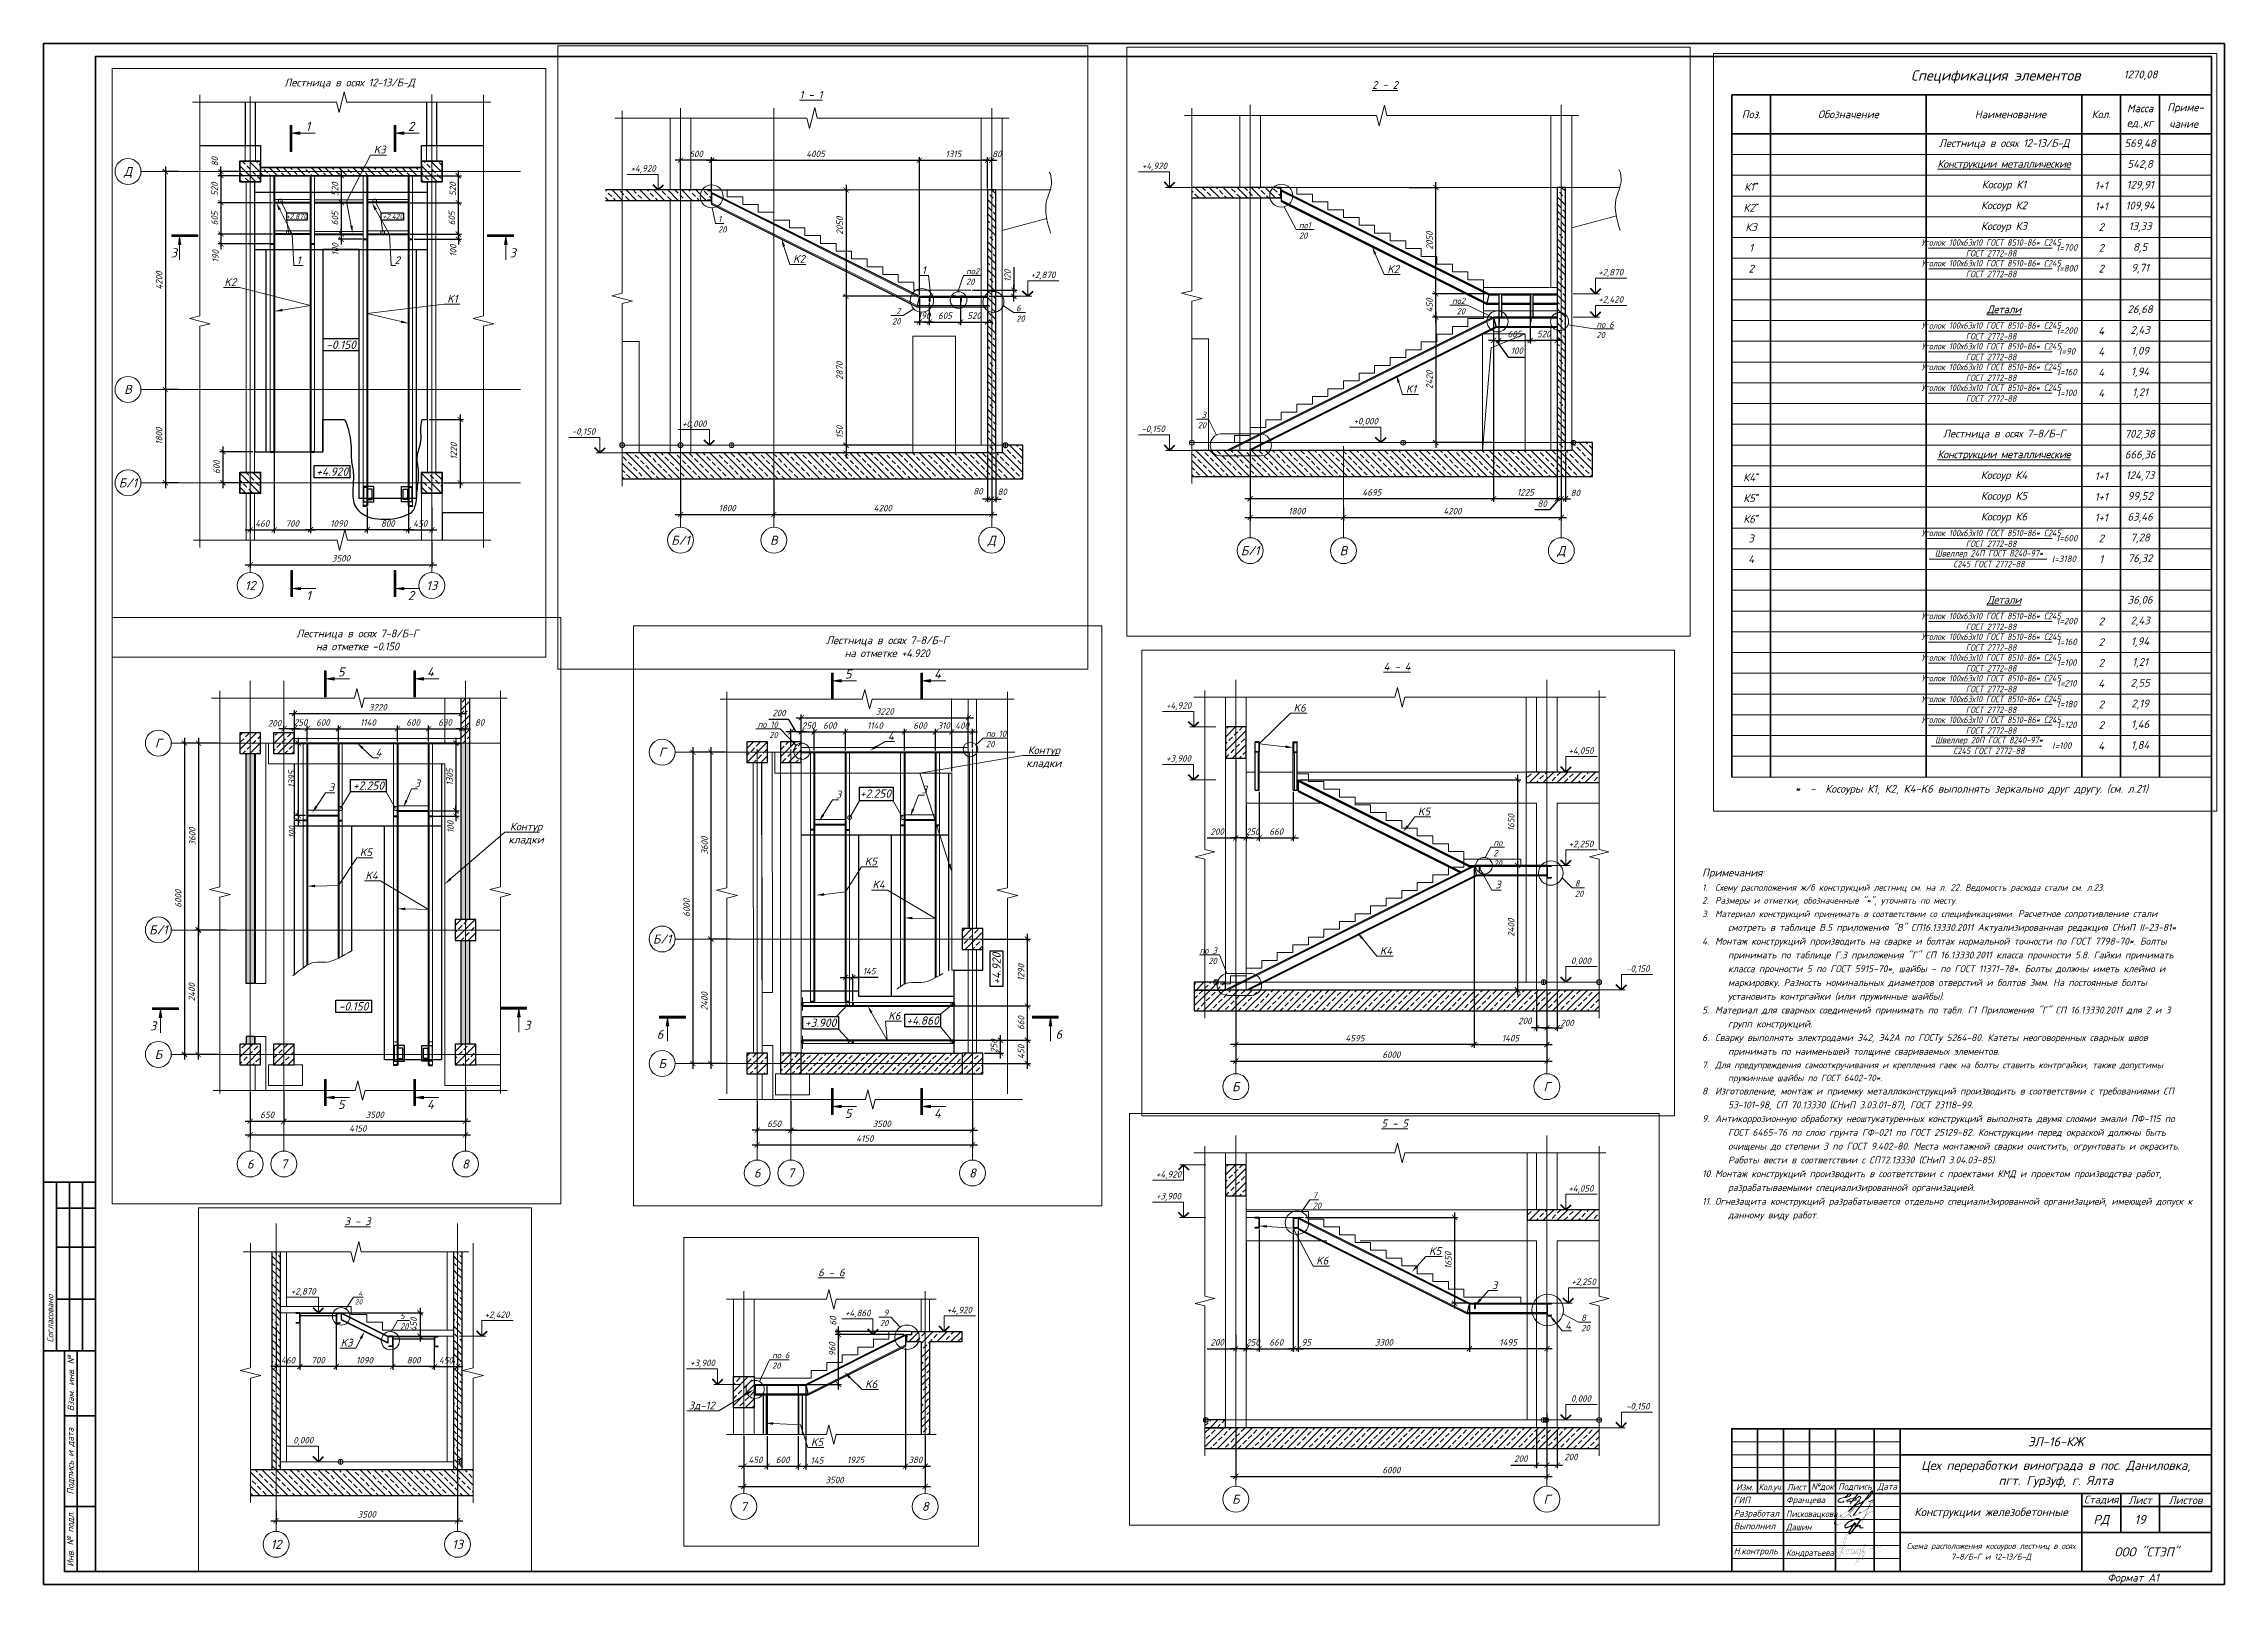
# Paper-space layout 'лист 19' of a CAD drawing. Header units: millimetres. Extents: x -1 to 840, y 0 to 594.
# The model-space entities are those that its viewports show. They can reach past a viewport. Long polylines and large blocks are cut down to what shows.
import ezdxf
from ezdxf import colors
from ezdxf.entities.mleader import LeaderData, LeaderLine
from ezdxf.enums import TextEntityAlignment as Align
from ezdxf.math import Vec2, Vec3

# ---------------------------------------------------------------- set-up
doc = ezdxf.new("R2010")
doc.units = ezdxf.units.MM
doc.header["$PDMODE"] = 3
for name, pattern in [('CENTERX2', [4, 2.5, -0.5, 0.5, -0.5]), ('DASHED2', [0.375, 0.25, -0.125]), ('GOST2.303 5', [24, 20, -1.5, 1, -1.5]), ('HIDDEN', [0.375, 0.25, -0.125]), ('HIDDEN2', [0.1875, 0.125, -0.0625])]:
    doc.linetypes.add(name, pattern=pattern)
doc.layers.get('0').update_dxf_attribs({"lineweight": 5})
doc.layers.get('Defpoints').update_dxf_attribs({"lineweight": 0})
for name, color, linetype, lineweight in [('!!! Подписи', 7, 'Continuous', 40), ('!!!Металл', 7, 'Continuous', 15), ('!!ПОДПИСИ', 7, 'Continuous', 13), ('#Dimensions', 7, 'Continuous', 9), ('#Бетон вид', 22, 'Continuous', 18), ('#Бетон разрез', 22, 'Continuous', 30), ('#Выноски', 7, 'Continuous', 15), ('#Оси', 7, 'Continuous', 9), ('#Перекрытие разрез', 10, 'Continuous', 30), ('#разм', 7, 'Continuous', 9), ('A-okno', 7, 'Continuous', 0), ('k_ Металл', 1, 'Continuous', 30), ('k_ Металл_вид', 1, 'Continuous', 18), ('k_ Осевая', 8, 'CENTERX2', 9), ('k_ Отметки', 251, 'Continuous', 9), ('k_ Рамка', 7, 'Continuous', 35), ('Линия пунктир', 190, 'HIDDEN2', 9), ('Стены-Каркас', 7, 'Continuous', 9)]:
    doc.layers.add(name, color=color, linetype=linetype, lineweight=lineweight)
doc.layers.add('#Hatch', color=252, linetype='Continuous', lineweight=5, true_color=0x696969)
doc.layers.add('Штриховка', color=252, linetype='Continuous', lineweight=5, true_color=0x696969)
doc.layers.add('#Текст', color=7, linetype='Continuous')
doc.layers.add('Текст', color=7, linetype='Continuous')
doc.layers.add('NoPrint', color=18, linetype='Continuous', plot=False)
doc.styles.add('ESKDW', font='eskdw.shx', dxfattribs={"oblique": 15})
doc.styles.add('STEP PR', font='isocpeui.ttf')
doc.dimstyles.new('SPDS', dxfattribs={"dimscale": 50, "dimtxt": 2.5, "dimasz": 2, "dimexe": 1.25, "dimexo": 0.625, "dimtad": 1, "dimdec": 0, "dimrnd": 0.001, "dimtxsty": 'ESKDW', "dimblk": 'ARCHTICK', "dimcen": 2.5, "dimdle": 2, "dimclrd": 256, "dimclre": 256, "dimclrt": 7, "dimadec": 0, "dimazin": 2, "dimtfac": 0.75, "dimtdec": 0, "dimtmove": 1, "dimatfit": 3, "dimfxl": 1, "dimtolj": 1, "dimarcsym": 1})
doc.dimstyles.new('высотные отметки', dxfattribs={"dimtxt": 500, "dimasz": 100, "dimexe": 100, "dimexo": 0.625, "dimgap": 50, "dimtad": 1, "dimtih": 1, "dimtoh": 1, "dimdec": 3, "dimlfac": 0.001, "dimrnd": 0.005, "dimzin": 9, "dimtxsty": 'STEP PR', "dimblk": 'NONE', "dimcen": 100, "dimdle": 100, "dimse1": 1, "dimse2": 1, "dimsd1": 1, "dimsd2": 1, "dimadec": 0, "dimazin": 0, "dimtfac": 1, "dimtdec": 3, "dimtmove": 0, "dimatfit": 2, "dimldrblk": 'NONE', "dimfxl": 1, "dimarcsym": 0})
pattern_1 = [(315, (-8858.34, 975.33), (134.70384, 134.70384), []), (315, (-8858.34, 840.62), (134.70384, 134.70384), [95.25, -47.625])]
pattern_2 = [(45, (-128893.03, -53585.05), (-134.70384, 134.70384), []), (45, (-128758.33, -53585.05), (-134.70384, 134.70384), [95.25, -47.625])]
pattern_3 = [(45, (-85846.12, -23144.55), (-134.70384, 134.70384), []), (45, (-85711.42, -23144.55), (-134.70384, 134.70384), [95.25, -47.625])]
pattern_4 = [(45, (-115006.67, -53585.05), (-134.70384, 134.70384), []), (45, (-114871.96, -53585.05), (-134.70384, 134.70384), [95.25, -47.625])]
pattern_5 = [(45, (-128893.03, -53575.92), (-134.70384, 134.70384), []), (45, (-128758.33, -53575.92), (-134.70384, 134.70384), [95.25, -47.625])]
pattern_6 = [(315, (3500, 0), (134.70384, 134.70384), []), (315, (3500, -134.7), (134.70384, 134.70384), [95.25, -47.625])]

psp = doc.layouts.new('лист 19')

# ---------------------------------------------------------------- texts
at = {"layer": '#Текст', "color": 1, "insert": (639.04, 275.79), "char_height": 2.5, "width": 189.5797, "attachment_point": 1, "line_spacing_factor": 1.2, "style": 'STEP PR'}
psp.add_mtext('{\\fISOCPEUR|b1|i1|c204|p34;\\H1.2x;\\C256;Примечания:}\\P\\pi-10,l10,t5;{\\C7;1.^IСхему расположения ж/б конструкций лестниц см. на л. 22. Ведомость расхода стали см. л.23.\\P2.^IРазмеры и отметки, обозначенные "*", уточнять по месту. \\P3.^IМатериал конструкций принимать в соответствии со спецификациями. \\H1.0617x;\\C0;Расчетное сопротивление стали смотреть в таблице В.5 приложения "В" СП16.13330.2011 Актуализированная редакция СНиП II-23-81*\\H0.94189x;\\C7; \\P\\H1.0617x;\\C256;4.^IМонтаж конструкций производить на сварке и болтах нормальной точности по ГОСТ 7798-70*. Болты принимать по таблице Г.3 приложения "Г" СП 16.13330.2011 класса прочности 5.8. Гайки принимать класса прочности 5 по ГОСТ 5915-70*, шайбы - по ГОСТ 11371-78*. Болты должны иметь клеймо и маркировку. Разность номинальных диаметров отверстий и болтов 3мм. На постоянные болты установить контргайки (или пружинные шайбы).\\C0;\\P5.^IМатериал для сварных соединений принимать по табл. Г1 Приложения \\C256;"Г" СП 16.13330.2011 \\C0;для 2 и 3 групп конструкций.\\P6.^IСварку выполнять электродами Э42, Э42А по ГОСТу 5264-80. Катеты неоговоренных сварных швов принимать по наименьшей толщине свариваемых элементов.\\P\\H0.94189x;\\C7;7.^IДля предупреждения самооткручивания и крепления гаек на болты ставить контргайки, также допустимы пружинные шайбы по ГОСТ 6402-70*.\\P\\H1.0617x;\\C256;8.^IИзготовление, монтаж и приемку металлоконструкций производить в соответствии с требованиями СП 53-101-98, СП 70.13330 (СНиП 3.03.01-87), ГОСТ 23118-99.\\H0.94189x;\\C7;\\P\\H1.0617x;\\C256;9.^IАнтикоррозионную обработку неоштукатуренных конструкций выполнять двумя слоями эмали ПФ-115 по ГОСТ 6465-76 по слою грунта ГФ-021 по ГОСТ 25129-82. Конструкции перед окраской должны быть очищены до степени 3 по ГОСТ 9.402-80. Места монтажной сварки очистить, огрунтовать и окрасить. Работы вести в соответствии с СП72.13330 (СНиП 3.04.03-85).\\P10.^IМонтаж конструкций производить в соответствии с проектами КМД и проектом производства работ, разрабатываемыми специализированной организацией.\\P11.^IОгнезащита конструкций разрабатывается отдельно специализированной организацией, имеющей допуск к данному виду работ.}', dxfattribs=at)
at = {"layer": 'k_ Рамка', "insert": (750.46, 12.38), "char_height": 2.25, "width": 70, "attachment_point": 5, "line_spacing_factor": 1.1, "style": 'STEP PR'}
psp.add_mtext('\\A1;Схема расположения косоуров лестниц в осях 7-8/Б-Г и 12-13/Б-Д', dxfattribs=at)

msp = doc.modelspace()

# ---------------------------------------------------------------- texts
at = {"layer": '#Оси', "linetype": 'Continuous', "ltscale": 50, "style": 'STEP PR'}
for s, p in [('Д', (-31559.59517, -118683.62193)), ('В', (-31559.59517, -122883.62193)), ('Б/1', (-31559.59517, -124683.62193)), ('12', (-29201.82216, -126663.8332)), ('13', (-25701.82216, -126663.8332)), ('Б/1', (-64027.89702, -145538.57066)), ('В', (-62227.89702, -145538.57066)), ('Д', (-58027.89702, -145538.57066)), ('Б/1', (-52284.43318, -145788.03705)), ('В', (-50484.43318, -145788.03705)), ('Д', (-46284.43318, -145788.03705)), ('12', (-62817.89397, -155762.60184)), ('13', (-59317.89397, -155762.60184)), ('7', (-40747.99926, -176051.33985)), ('8', (-37247.99926, -176051.33985)), ('Б', (-52003.11863, -177267.42687)), ('Г', (-46003.11863, -177267.42687)), ('Б', (-65889.48579, -177752.42211)), ('Г', (-59889.48579, -177752.42211)), ('Г', (-63812.08948, -186175.63361)), ('Г', (-51703.93771, -186178.11106)), ('Б/1', (-63812.08948, -189775.63361)), ('Б/1', (-51703.92544, -189775.63361)), ('Б', (-63812.08948, -192175.63361)), ('Б', (-51703.92544, -192175.63361)), ('6', (-61978.8951, -194286.57768)), ('7', (-61328.8951, -194286.57768)), ('8', (-57828.8951, -194286.57768)), ('6', (-49932.48817, -194289.05513)), ('7', (-49282.48817, -194289.05513)), ('8', (-45782.48817, -194289.05513))]:
    msp.add_text(s, height=175, dxfattribs=at).set_placement(p, align=Align.MIDDLE_CENTER)
at = {"attachment_point": 5, "style": 'STEP PR'}
for s, insert, char_height, width in [('{\\fISOCPEUR|b1|i1|c204|p34;Лестница в ос\\T0.95;я\\T1;х\\T0.95; 12-13\\T1;/\\T0.95;Б-Д}', (-25349.81745, -138083.89171), 300, 6000), ('{\\T0.95;\\LКонструкции металлические}', (-25349.81745, -138883.89171), 300, 6000), ('\\A1;К1{\\H0.7x;\\S*^ ;}', (-35099.81745, -139683.89171), 300, 1535.1078645), ('Косоур К1', (-25349.81745, -139683.89171), 300, 6000), ('1+1', (-21599.81745, -139683.89171), 300, 1535.1078645), ('129,91', (-20099.81745, -139683.89171), 300, 1535.1078645), ('\\A1;К2{\\H0.7x;\\S*^ ;}', (-35099.81745, -140483.89171), 300, 1535.1078645), ('Косоур К2', (-25349.81745, -140483.89171), 300, 6000), ('1+1', (-21599.81745, -140483.89171), 300, 1535.1078645), ('109,94', (-20099.81745, -140483.89171), 300, 1535.1078645), ('К3', (-35099.81745, -141283.89171), 300, 1535.1078645), ('Косоур К3', (-25349.81745, -141283.89171), 300, 6000), ('2', (-21599.81745, -141283.89171), 300, 1535.1078645), ('13,33', (-20099.81745, -141283.89171), 300, 1535.1078645), ('1', (-35099.81745, -142083.89171), 300, 1535.1078645), ('{\\W0.9;Уголок \\C7;100х63х10 ГОСТ 8510-86*\\W1; \\W0.9;\\C256;С245 ГОСТ 2772-88}', (-25846.86907, -142084.15306), 250, 5598.1012193), ('l=700', (-22917.63671, -142071.06914), 250, 1159.3428744), ('2', (-21599.81745, -142083.89171), 300, 1535.1078645), ('8,5', (-20099.81745, -142083.89171), 300, 1535.1078645), ('2', (-35099.81745, -142883.89171), 300, 1535.1078645), ('{\\W0.9;Уголок \\C7;100х63х10 ГОСТ 8510-86*\\W1; \\W0.9;\\C256;С245 ГОСТ 2772-88}', (-25846.86907, -142884.15306), 250, 5598.1012193), ('l=800', (-22917.63671, -142871.06914), 250, 1159.3428744), ('2', (-21599.81745, -142883.89171), 300, 1535.1078645), ('9,71', (-20099.81745, -142883.89171), 300, 1535.1078645), ('{\\T0.95;\\LДетали}', (-25349.81745, -144483.89171), 300, 6000), ('{\\W0.9;Уголок \\C7;100х63х10 ГОСТ 8510-86*\\W1; \\W0.9;\\C256;С245 ГОСТ 2772-88}', (-25846.86907, -145284.15306), 250, 5598.1012193), ('l=200', (-22917.63671, -145271.06914), 250, 1159.3428744), ('4', (-21599.81745, -145283.89171), 300, 1535.1078645), ('2,43', (-20099.81745, -145283.89171), 300, 1535.1078645), ('{\\W0.9;Уголок \\C7;100х63х10 ГОСТ 8510-86*\\W1; \\W0.9;\\C256;С245 ГОСТ 2772-88}', (-25846.86907, -146084.15306), 250, 5598.1012193), ('1,09', (-20099.81745, -146083.89171), 300, 1535.1078645), ('l=90', (-22917.63671, -146071.06914), 250, 1159.3428744), ('4', (-21599.81745, -146083.89171), 300, 1535.1078645), ('{\\W0.9;Уголок \\C7;100х63х10 ГОСТ 8510-86*\\W1; \\W0.9;\\C256;С245 ГОСТ 2772-88}', (-25846.86907, -146884.15306), 250, 5598.1012193), ('l=160', (-22917.63671, -146871.06914), 250, 1159.3428744), ('4', (-21599.81745, -146883.89171), 300, 1535.1078645), ('1,94', (-20099.81745, -146883.89171), 300, 1535.1078645), ('{\\W0.9;Уголок \\C7;100х63х10 ГОСТ 8510-86*\\W1; \\W0.9;\\C256;С245 ГОСТ 2772-88}', (-25846.86907, -147684.15306), 250, 5598.1012193), ('l=100', (-22917.63671, -147671.06914), 250, 1159.3428744), ('4', (-21599.81745, -147683.89171), 300, 1535.1078645), ('1,21', (-20099.81745, -147683.89171), 300, 1535.1078645), ('{\\fISOCPEUR|b1|i1|c204|p34;Лестница в ос\\T0.95;ях 7-8\\T1;/\\T0.95;Б-Г}', (-25349.81745, -149283.89171), 300, 6000), ('{\\T0.95;\\LКонструкции металлические}', (-25349.81745, -150083.89171), 300, 6000), ('\\A1;К4{\\H0.7x;\\S*^ ;}', (-35099.81745, -150883.89171), 300, 1535.1078645), ('Косоур К4', (-25349.81745, -150883.89171), 300, 6000), ('1+1', (-21599.81745, -150883.89171), 300, 1535.1078645), ('124,73', (-20099.81745, -150883.89171), 300, 1535.1078645), ('\\A1;К5{\\H0.7x;\\S*^ ;}', (-35099.81745, -151683.89171), 300, 1535.1078645), ('Косоур К5', (-25349.81745, -151683.89171), 300, 6000), ('1+1', (-21599.81745, -151683.89171), 300, 1535.1078645), ('99,52', (-20099.81745, -151683.89171), 300, 1535.1078645), ('\\A1;К6{\\H0.7x;\\S*^ ;}', (-35099.81745, -152483.89171), 300, 1535.1078645), ('Косоур К6', (-25349.81745, -152483.89171), 300, 6000), ('1+1', (-21599.81745, -152483.89171), 300, 1535.1078645), ('63,46', (-20099.81745, -152483.89171), 300, 1535.1078645), ('{\\W0.9;Уголок \\C7;100х63х10 ГОСТ 8510-86*\\W1; \\W0.9;\\C256;С245 ГОСТ 2772-88}', (-25846.86907, -153284.15306), 250, 5598.1012193), ('3', (-35099.81745, -153283.89171), 300, 1535.1078645), ('l=600', (-22917.63671, -153271.06914), 250, 1159.3428744), ('2', (-21599.81745, -153283.89171), 300, 1535.1078645), ('7,28', (-20099.81745, -153283.89171), 300, 1535.1078645), ('{\\W0.9;Швеллер 24П ГОСТ 8240-97*\\PС245 ГОСТ 2772-88}', (-25930.45345, -154065.83363), 250, 6000), ('76,32', (-20099.81745, -154083.89171), 300, 1535.1078645), ('4', (-35099.81745, -154083.89171), 300, 1535.1078645), ('4', (-35099.81745, -154083.89171), 300, 1535.1078645), ('l=3180', (-23039.86492, -154071.06914), 250, 1159.3428744), ('1', (-21599.81745, -154083.89171), 300, 1535.1078645), ('{\\T0.95;\\LДетали}', (-25349.81745, -155683.89171), 300, 6000), ('{\\W0.9;Уголок \\C7;100х63х10 ГОСТ 8510-86*\\W1; \\W0.9;\\C256;С245 ГОСТ 2772-88}', (-25846.86907, -156484.15306), 250, 5598.1012193), ('l=200', (-22917.63671, -156471.06914), 250, 1159.3428744), ('2', (-21599.81745, -156483.89171), 300, 1535.1078645), ('2,43', (-20099.81745, -156483.89171), 300, 1535.1078645), ('{\\W0.9;Уголок \\C7;100х63х10 ГОСТ 8510-86*\\W1; \\W0.9;\\C256;С245 ГОСТ 2772-88}', (-25846.86907, -157284.15306), 250, 5598.1012193), ('l=160', (-22917.63671, -157271.06914), 250, 1159.3428744), ('2', (-21599.81745, -157283.89171), 300, 1535.1078645), ('1,94', (-20099.81745, -157283.89171), 300, 1535.1078645), ('{\\W0.9;Уголок \\C7;100х63х10 ГОСТ 8510-86*\\W1; \\W0.9;\\C256;С245 ГОСТ 2772-88}', (-25846.86907, -158084.15306), 250, 5598.1012193), ('l=100', (-22917.63671, -158071.06914), 250, 1159.3428744), ('2', (-21599.81745, -158083.89171), 300, 1535.1078645), ('1,21', (-20099.81745, -158083.89171), 300, 1535.1078645), ('{\\W0.9;Уголок \\C7;100х63х10 ГОСТ 8510-86*\\W1; \\W0.9;\\C256;С245 ГОСТ 2772-88}', (-25846.86907, -158884.15306), 250, 5598.1012193), ('l=210', (-22917.63671, -158871.06914), 250, 1159.3428744), ('4', (-21599.81745, -158883.89171), 300, 1535.1078645), ('2,55', (-20099.81745, -158883.89171), 300, 1535.1078645), ('{\\W0.9;Уголок \\C7;100х63х10 ГОСТ 8510-86*\\W1; \\W0.9;\\C256;С245 ГОСТ 2772-88}', (-25846.86907, -159684.15306), 250, 5598.1012193), ('l=180', (-22917.63671, -159671.06914), 250, 1159.3428744), ('2', (-21599.81745, -159683.89171), 300, 1535.1078645), ('2,19', (-20099.81745, -159683.89171), 300, 1535.1078645), ('{\\W0.9;Уголок \\C7;100х63х10 ГОСТ 8510-86*\\W1; \\W0.9;\\C256;С245 ГОСТ 2772-88}', (-25846.86907, -160484.15306), 250, 5598.1012193), ('l=120', (-22917.63671, -160471.06914), 250, 1159.3428744), ('2', (-21599.81745, -160483.89171), 300, 1535.1078645), ('1,46', (-20099.81745, -160483.89171), 300, 1535.1078645), ('{\\W0.9;Швеллер 20П ГОСТ 8240-97*\\PС245 ГОСТ 2772-88}', (-25930.45345, -161265.83363), 250, 6000), ('l=100', (-23121.61722, -161271.06914), 250, 1159.3428744), ('4', (-21599.81745, -161283.89171), 300, 1535.1078645), ('1,84', (-20099.81745, -161283.89171), 300, 1535.1078645), ('\\pi-300,l900;*^I -  Косоуры К1, К2, К4-K6 выполнять зеркально друг другу. (см. л.21)', (-26903.31806, -162978.79285), 300, 18300.2761888)]:
    msp.add_mtext(s, dxfattribs=dict(at, insert=insert, char_height=char_height, width=width))
at = {"layer": 'k_ Отметки', "linetype": 'ByBlock', "char_height": 150, "style": 'STEP PR'}
for s, insert, width, attachment_point in [('{\\fISOCPEUR|b1|i1|c204|p34;Лестница в ос\\T0.95;я\\T1;х\\T0.95; 12-13\\T1;/\\T0.95;Б-Д}', (-27290.52285, -117083.8867), 4415.3317428, 8), ('{\\fISOCPEUR|b1|i1|c204|p34;\\L1 - 1}', (-61512.81231, -137024.4523), 1324.3115513, 8), ('{\\fISOCPEUR|b1|i1|c204|p34;\\L2 - 2}', (-49684.66814, -136886.43715), 1324.3115513, 8), ('{\\fISOCPEUR|b1|i1|c204|p34;\\L3 - 3}', (-61247.63673, -149611.03614), 1324.3115513, 8), ('{\\fISOCPEUR|b1|i1|c204|p34;\\L4 - 4}', (-62779.29245, -169730.34656), 1324.3115513, 8), ('{\\fISOCPEUR|b1|i1|c204|p34;\\L5 - 5}', (-48938.64999, -170097.13262), 1324.3115513, 8), ('{\\fISOCPEUR|b1|i1|c204|p34;\\L6 - 6}', (-39058.87796, -171616.35178), 1324.3115513, 8), ('{\\fISOCPEUR|b1|i1|c204|p34;Лестница в ос\\T0.95;ях 7-8\\T1;/\\T0.95;Б-Г\\Pна отметке +4.920}', (-59475.98299, -183942.14369), 4254.1785122, 2), ('{\\fISOCPEUR|b1|i1|c204|p34;Лестница в ос\\T0.95;ях 7-8\\T1;/\\T0.95;Б-Г\\Pна отметке -0.150}', (-47867.91801, -183985.90235), 4254.1785122, 2)]:
    msp.add_mtext(s, dxfattribs=dict(at, insert=insert, width=width, attachment_point=attachment_point))
at = {"layer": 'NoPrint', "color": 3, "char_height": 300, "width": 1535.1078645, "attachment_point": 5, "style": 'STEP PR'}
for s, insert in [('1270,08', (-20081.88567, -135432.22451)), ('569,48', (-20099.81745, -138083.89171)), ('542,8', (-20099.81745, -138883.89171)), ('26,68', (-20099.81745, -144483.89171)), ('702,38', (-20117.37139, -149284.41441)), ('666,36', (-20099.81745, -150083.89171)), ('36,06', (-20099.81745, -155683.89171))]:
    msp.add_mtext(s, dxfattribs=dict(at, insert=insert))
at = {"layer": 'Текст', "style": 'STEP PR'}
for s, height, p in [('+2.870', 96, (-28310.18823, -119550.44773)), ('+2.420', 96, (-26450.44788, -119550.44773)), ('-0.150', 160, (-27449.82855, -122023.0308)), ('+4.920', 160, (-27622.83243, -124468.8639)), ('+2.250', 160, (-59699.58456, -186971.45378)), ('+2.250', 160, (-47653.17764, -186993.93123)), ('+3.900', 160, (-60757.58735, -191390.38048)), ('+4.860', 160, (-58790.41115, -191346.85708)), ('-0.150', 160, (-47939.45322, -191248.90097))]:
    msp.add_text(s, height=height, dxfattribs=at).set_placement(p, align=Align.MIDDLE_CENTER)
msp.add_text('+4.920', height=160, rotation=90, dxfattribs=at).set_placement((-57365.54203, -190348.4462), align=Align.MIDDLE_CENTER)

# ---------------------------------------------------------------- blocks, each defined once
blk = doc.blocks.new('*U1347')
for p, q in [((5, -439), (5, -504)), ((10, -439), (10, -504)), ((15, -439), (15, -504)), ((5, -449), (20, -449)), ((5, -464), (20, -464)), ((5, -484), (20, -484)), ((13, -504), (13, -589)), ((8, -529), (20, -529)), ((661, -534), (661, -559)), ((671, -534), (671, -589)), ((681, -534), (681, -559)), ((691, -534), (691, -589)), ((706, -534), (706, -589)), ((716, -534), (716, -574)), ((651, -554), (716, -554)), ((651, -559), (836, -559)), ((786, -559), (786, -589)), ((801, -574), (801, -559)), ((816, -574), (816, -559)), ((8, -564), (20, -564)), ((786, -564), (836, -564)), ((716, -574), (716, -589))]:
    blk.add_line(p, q)
at = {"lineweight": 13}
for p, q in [((651, -539), (716, -539)), ((651, -544), (716, -544)), ((651, -549), (716, -549)), ((651, -564), (716, -564)), ((651, -569), (716, -569)), ((651, -574), (716, -574)), ((651, -579), (716, -579)), ((651, -584), (716, -584))]:
    blk.add_line(p, q, dxfattribs=at)
at = {"extrusion": (-1, 0, 0)}
blk.add_line((716, -544), (836, -544), dxfattribs=at)
for points in [[(841, -594), (0, -594), (0, 0), (841, 0)], [(20, -589), (836, -589), (836, -5), (20, -5)]]:
    blk.add_lwpolyline(points, close=True)
for points in [[(20, -439), (0, -439), (0, -504), (8, -504)], [(20, -589), (8, -589), (8, -504), (20, -504)], [(836, -534), (651, -534), (651, -589)], [(836, -574), (716, -574)]]:
    blk.add_lwpolyline(points)
at = {"style": 'STEP PR'}
blk.add_text('РД', height=3.5, dxfattribs=at).set_placement((793.5, -569), align=Align.MIDDLE_CENTER)
at = {"ltscale": 100, "char_height": 2.5, "attachment_point": 5, "rotation": 90, "style": 'STEP PR'}
for s, insert, width in [('Согласовано', (2.5, -491.5), 25), ('Взам. инв. №', (10.5, -516.5), 25), ('Подпись и дата', (10.5, -546.5), 35), ('Инв. № подл.', (10.5, -576.5), 25)]:
    blk.add_mtext(s, dxfattribs=dict(at, insert=insert, width=width))
at = {"width": 120, "attachment_point": 5, "style": 'STEP PR'}
for s, insert, char_height in [('ЭЛ-16-КЖ', (776, -539), 3.5), ('Цех переработки винограда в пос. Даниловка,\\Pпгт. Гурзуф, г. Ялта', (776, -551.5), 3.5), ('Конструкции железобетонные', (751, -566.5), 3.2)]:
    blk.add_mtext(s, dxfattribs=dict(at, insert=insert, char_height=char_height))
at = {"ltscale": 100, "style": 'STEP PR'}
for s, insert, char_height, width, attachment_point in [('№док', (686, -556.5), 2.5, 10, 5), ('Подпись', (698.5, -556.5), 2.5, 15, 5), ('Дата', (711, -556.5), 2.5, 10, 5), ('ГИП', (651.8, -561.5), 2.5, 18.0984, 4), ('Изм.', (656, -556.5), 2.5, 10, 5), ('{\\W0.9;Кол.уч.}', (666, -556.79), 2.5, 10, 5), ('Лист', (676, -556.5), 2.5, 10, 5), ('Францева', (672.01, -561.77), 2.5, 18.9929, 4), ('Стадия', (793.5, -561.5), 3, 15, 5), ('Лист', (808.5, -561.5), 3, 15, 5), ('Листов', (826, -561.5), 3, 20, 5), ('Выполнил', (651.8, -571.5), 2.5, 18.0984, 4), ('Разработал', (651.8, -566.96), 2.5, 18.0984, 4), ('{\\W0.88;Дашин}', (672.01, -572.14), 2.5, 18.9929, 4), ('{\\W0.8;Писковацкова}', (672.01, -567.14), 2.5, 18.9929, 4), ('Н.контроль', (651.8, -581.5), 2.5, 18.0984, 4), ('{\\W0.88;Кондратьева}', (672.01, -582.14), 2.5, 18.9929, 4)]:
    blk.add_mtext(s, dxfattribs=dict(at, insert=insert, char_height=char_height, width=width, attachment_point=attachment_point))
at = {"insert": (811, -581.5), "char_height": 3.5, "width": 50, "attachment_point": 5, "line_spacing_factor": 1.071429, "style": 'STEP PR'}
blk.add_mtext('ООО "СТЭП"', dxfattribs=at)
at = {"style": 'STEP PR'}
blk.add_attdef('N.ЛИСТА', text='', height=3.5, dxfattribs=at).set_placement((808.5, -569), align=Align.MIDDLE_CENTER)
blk.add_attdef('ФОРМАТ', (795.85, -592.92), '', height=3, dxfattribs=at)
blk = doc.blocks.new('ЭлПодпись_ Кондратьева')
at = {"lineweight": 5, "const_width": 0.05}
for points in [[(-0.85, -0.3), (-0.95, -0.44), (-1.04, -0.54), (-1.17, -0.59), (-1.25, -0.56), (-1.25, -0.5), (-1.24, -0.42), (-1.22, -0.35), (-1.19, -0.26), (-1.13, -0.13), (-1.1, -0.03), (-1.05, 0.07), (-1.02, 0.16), (-0.97, 0.25), (-0.92, 0.37), (-0.85, 0.48), (-0.71, 0.72), (-0.58, 0.94), (-0.47, 1.17), (-0.4, 1.31), (-0.26, 1.53), (-0.21, 1.64), (-0.06, 1.85), (0.12, 2.13), (0.39, 2.5), (0.53, 2.7), (0.61, 2.79), (0.75, 2.95), (0.99, 3.25), (1.15, 3.42)], [(-0.78, 3.02), (-0.64, 3.11), (-0.46, 3.21), (-0.26, 3.32), (-0.04, 3.44), (0.19, 3.58), (0.42, 3.73), (0.65, 3.89), (0.87, 4.05), (1.08, 4.23), (1.27, 4.41), (1.44, 4.6), (1.6, 4.78), (1.75, 4.96), (1.88, 5.14), (2, 5.31), (2.1, 5.46), (2.2, 5.6), (2.28, 5.73), (2.36, 5.84), (2.42, 5.95), (2.48, 6.04), (2.53, 6.13), (2.58, 6.22), (2.62, 6.29), (2.66, 6.37), (2.69, 6.44), (2.72, 6.52), (2.75, 6.59), (2.78, 6.66), (2.8, 6.74), (2.83, 6.81), (2.86, 6.89), (2.88, 6.97), (2.91, 7.05), (2.94, 7.13), (2.96, 7.22), (2.99, 7.3), (3.02, 7.39), (3.04, 7.48), (3.07, 7.57), (3.09, 7.66), (3.11, 7.74), (3.13, 7.83), (3.15, 7.91), (3.15, 7.98), (3.15, 8.06), (3.14, 8.12), (3.13, 8.18), (3.1, 8.23), (3.06, 8.27), (3.01, 8.3), (2.95, 8.31), (2.9, 8.32), (2.83, 8.31), (2.77, 8.28), (2.71, 8.24), (2.65, 8.18), (2.59, 8.11), (2.53, 8.03), (2.47, 7.93), (2.42, 7.83), (2.36, 7.73), (2.31, 7.62), (2.27, 7.52), (2.22, 7.42), (2.18, 7.32), (2.13, 7.22), (2.09, 7.12), (2.05, 7.02), (2.01, 6.92), (1.96, 6.81), (1.92, 6.69), (1.87, 6.56), (1.82, 6.43), (1.77, 6.29), (1.71, 6.14), (1.66, 5.98), (1.6, 5.81), (1.53, 5.63), (1.46, 5.44), (1.39, 5.24), (1.32, 5.03), (1.24, 4.82), (1.16, 4.61), (1.09, 4.4), (1.01, 4.18), (0.93, 3.97), (0.86, 3.77), (0.78, 3.58), (0.71, 3.39), (0.65, 3.2), (0.58, 3.03), (0.52, 2.85), (0.46, 2.68), (0.39, 2.51), (0.33, 2.34), (0.27, 2.17), (0.21, 2), (0.15, 1.83), (0.09, 1.66), (0.04, 1.5), (-0.02, 1.35), (-0.07, 1.21), (-0.12, 1.08), (-0.17, 0.96), (-0.21, 0.86), (-0.26, 0.76), (-0.3, 0.68), (-0.34, 0.6), (-0.38, 0.52), (-0.42, 0.46), (-0.45, 0.39), (-0.48, 0.33), (-0.52, 0.27), (-0.54, 0.21), (-0.58, 0.14), (-0.63, 0.07), (-0.85, -0.3)], [(0.79, 2.44), (0.7, 2.18), (0.65, 1.95), (0.61, 1.77), (0.59, 1.61), (0.59, 1.48), (0.61, 1.37), (0.63, 1.28), (0.66, 1.2), (0.69, 1.13), (0.72, 1.07), (0.75, 1.02), (0.79, 0.97), (0.83, 0.93), (0.87, 0.9), (0.91, 0.87), (0.95, 0.84), (0.99, 0.81), (1.02, 0.78), (1.06, 0.76), (1.1, 0.74), (1.14, 0.72), (1.18, 0.7), (1.22, 0.69), (1.26, 0.67), (1.3, 0.66), (1.34, 0.65), (1.38, 0.64), (1.42, 0.63), (1.46, 0.63), (1.51, 0.62), (1.55, 0.62), (1.59, 0.61), (1.64, 0.61), (1.69, 0.61), (1.73, 0.61), (1.78, 0.61), (1.83, 0.61), (1.87, 0.62), (1.92, 0.62), (1.97, 0.63), (2.02, 0.65), (2.07, 0.66), (2.13, 0.69), (2.18, 0.71), (2.24, 0.74), (2.29, 0.78), (2.36, 0.83), (2.42, 0.88), (2.49, 0.94), (2.56, 1.01), (2.64, 1.1), (2.72, 1.22), (2.81, 1.36), (2.9, 1.54), (3, 1.76), (3.1, 2.03)], [(1.15, 3.42), (1.2, 3.47), (1.25, 3.52), (1.29, 3.57), (1.34, 3.61), (1.4, 3.66), (1.45, 3.7), (1.51, 3.74), (1.57, 3.78), (1.63, 3.82), (1.7, 3.85), (1.77, 3.88), (1.85, 3.91), (1.94, 3.94), (2.03, 3.96), (2.12, 3.97), (2.22, 3.98), (2.32, 3.99), (2.42, 4), (2.51, 4), (2.6, 4), (2.68, 4), (2.74, 4), (2.79, 3.99), (2.82, 3.99), (2.84, 3.98), (2.83, 3.98), (2.8, 3.97), (2.75, 3.97), (2.62, 3.95), (2.54, 3.94), (2.45, 3.93), (2.35, 3.92), (2.26, 3.91), (2.16, 3.89), (2.07, 3.87), (1.99, 3.84), (1.91, 3.81), (1.84, 3.78), (1.77, 3.75), (1.71, 3.71), (1.65, 3.67), (1.6, 3.62), (1.55, 3.58), (1.5, 3.53), (1.45, 3.48), (1.4, 3.43), (1.35, 3.38), (1.3, 3.32), (1.25, 3.26), (1.21, 3.2), (1.16, 3.14), (1.12, 3.08), (1.08, 3.02), (1.04, 2.96), (1.01, 2.9), (0.97, 2.83), (0.94, 2.77), (0.91, 2.7), (0.88, 2.64), (0.85, 2.57), (0.79, 2.44)], [(3.1, 2.03), (3.13, 2.05), (3.14, 2.09), (3.15, 2.14), (3.15, 2.19), (3.15, 2.25), (3.13, 2.31), (3.1, 2.36), (3.07, 2.41), (3.03, 2.45), (2.97, 2.48), (2.91, 2.51), (2.85, 2.52), (2.78, 2.53), (2.71, 2.53), (2.64, 2.53), (2.58, 2.51), (2.51, 2.49), (2.45, 2.46), (2.39, 2.43), (2.33, 2.39), (2.28, 2.35), (2.23, 2.3), (2.19, 2.24), (2.14, 2.18), (2.1, 2.12), (2.07, 2.05), (2.03, 1.98), (2.01, 1.9), (1.98, 1.82), (1.96, 1.75), (1.94, 1.67), (1.92, 1.59), (1.91, 1.5), (1.91, 1.42), (1.91, 1.35), (1.91, 1.27), (1.93, 1.2), (1.95, 1.13), (1.98, 1.07), (2.02, 1.01), (2.07, 0.96), (2.13, 0.92), (2.19, 0.89), (2.27, 0.87), (2.35, 0.86), (2.43, 0.86), (2.52, 0.88), (2.61, 0.91), (2.71, 0.97), (2.8, 1.03), (2.89, 1.11), (2.98, 1.2), (3.06, 1.3), (3.13, 1.4), (3.19, 1.51), (3.23, 1.62), (3.26, 1.73), (3.27, 1.84), (3.28, 1.94), (3.27, 2.04), (3.26, 2.12), (3.24, 2.19), (3.22, 2.24), (3.2, 2.28), (3.19, 2.3), (3.17, 2.29), (3.17, 2.28), (3.17, 2.26), (3.19, 2.23), (3.22, 2.21), (3.26, 2.19), (3.32, 2.18), (3.4, 2.18), (3.5, 2.2), (3.61, 2.22), (3.72, 2.25), (3.84, 2.29), (3.95, 2.32), (4.06, 2.35), (4.15, 2.38), (4.24, 2.4), (4.3, 2.41), (4.36, 2.42), (4.39, 2.41), (4.42, 2.38), (4.43, 2.35), (4.43, 2.29), (4.41, 2.22), (4.38, 2.14), (4.34, 2.03), (4.3, 1.91), (4.24, 1.79), (4.18, 1.65), (4.12, 1.51), (4.06, 1.37), (4, 1.23), (3.94, 1.09), (3.89, 0.96), (3.85, 0.84), (3.82, 0.72), (3.79, 0.63), (3.79, 0.54), (3.8, 0.48), (3.82, 0.43), (3.87, 0.41), (3.93, 0.41), (4.01, 0.42), (4.1, 0.46), (4.19, 0.5), (4.29, 0.55), (4.39, 0.62), (4.49, 0.68), (4.59, 0.75), (4.67, 0.83), (4.76, 0.9), (4.84, 0.98), (4.92, 1.07), (4.99, 1.15), (5.06, 1.24), (5.12, 1.34), (5.18, 1.44), (5.24, 1.54), (5.3, 1.64), (5.35, 1.74), (5.39, 1.83), (5.43, 1.92), (5.47, 2), (5.5, 2.07), (5.53, 2.13), (5.55, 2.17), (5.56, 2.21), (5.57, 2.22), (5.57, 2.22), (5.56, 2.21), (5.55, 2.18), (5.53, 2.13), (5.5, 2.07), (5.46, 1.98), (5.42, 1.89), (5.38, 1.79), (5.33, 1.68), (5.28, 1.57), (5.23, 1.46), (5.18, 1.35), (5.13, 1.24), (5.09, 1.14), (5.06, 1.05), (5.03, 0.97), (5.01, 0.89), (5, 0.82), (5, 0.75), (5.02, 0.7), (5.06, 0.65), (5.11, 0.62), (5.17, 0.6), (5.24, 0.59), (5.32, 0.6), (5.41, 0.63), (5.51, 0.68), (5.61, 0.76), (5.71, 0.87), (5.81, 0.99), (5.92, 1.13), (6.03, 1.27), (6.15, 1.42), (6.28, 1.57), (6.41, 1.7), (6.54, 1.82), (6.69, 1.92), (6.83, 2), (6.97, 2.06), (7.1, 2.11), (7.21, 2.14), (7.3, 2.17), (7.35, 2.19), (7.36, 2.2), (7.33, 2.21), (7.26, 2.22), (7.16, 2.22), (7.04, 2.21), (6.9, 2.18), (6.75, 2.15), (6.61, 2.09), (6.48, 2.02), (6.36, 1.93), (6.26, 1.81), (6.17, 1.69), (6.1, 1.56), (6.04, 1.42), (6, 1.28), (5.97, 1.15), (5.95, 1.03), (5.95, 0.93), (5.96, 0.83), (5.98, 0.76), (6.02, 0.69), (6.07, 0.65), (6.14, 0.61), (6.22, 0.59), (6.32, 0.59), (6.43, 0.6), (6.56, 0.63), (6.69, 0.67), (6.82, 0.72), (6.96, 0.79), (7.08, 0.86), (7.2, 0.94), (7.3, 1.03), (7.38, 1.13), (7.44, 1.23), (7.49, 1.33), (7.53, 1.44), (7.56, 1.54), (7.58, 1.64), (7.6, 1.73), (7.62, 1.81), (7.64, 1.89), (7.67, 1.95), (7.69, 2), (7.71, 2.04), (7.73, 2.06), (7.75, 2.07), (7.76, 2.06), (7.76, 2.04), (7.75, 2), (7.74, 1.95), (7.72, 1.87), (7.69, 1.78), (7.65, 1.67), (7.61, 1.54), (7.56, 1.39), (7.51, 1.22), (7.46, 1.03), (7.4, 0.81), (7.33, 0.59), (7.26, 0.34), (7.19, 0.08), (7.11, -0.19), (7.02, -0.47), (6.92, -0.76), (6.81, -1.05), (6.7, -1.35), (6.58, -1.64), (6.46, -1.93), (6.33, -2.2), (6.2, -2.46), (6.07, -2.7), (5.93, -2.92), (5.8, -3.11), (5.67, -3.26), (5.55, -3.38), (5.44, -3.47), (5.34, -3.51), (5.26, -3.51), (5.21, -3.47), (5.18, -3.38), (5.18, -3.24), (5.21, -3.06), (5.27, -2.85), (5.34, -2.6), (5.44, -2.34), (5.56, -2.06), (5.69, -1.78), (5.84, -1.5), (6, -1.23), (6.16, -0.97), (6.34, -0.72), (6.53, -0.48), (6.72, -0.25), (6.91, -0.02), (7.11, 0.19), (7.31, 0.4), (7.51, 0.59), (7.71, 0.78), (7.9, 0.97), (8.09, 1.15), (8.28, 1.32), (8.46, 1.49), (8.63, 1.67), (8.79, 1.84), (8.94, 2.01), (9.08, 2.19), (9.2, 2.36), (9.32, 2.53), (9.42, 2.7), (9.51, 2.86), (9.59, 3.02), (9.65, 3.18), (9.71, 3.32), (9.74, 3.45), (9.76, 3.56), (9.76, 3.63), (9.73, 3.66), (9.68, 3.65), (9.59, 3.57), (9.47, 3.42), (9.32, 3.21), (9.14, 2.94), (8.95, 2.63), (8.75, 2.3), (8.56, 1.98), (8.4, 1.68), (8.26, 1.42), (8.16, 1.22), (8.11, 1.1), (8.11, 1.04), (8.14, 1.03), (8.2, 1.06), (8.27, 1.11), (8.34, 1.15), (8.42, 1.19), (8.48, 1.2), (8.52, 1.17), (8.53, 1.09), (8.53, 0.98), (8.52, 0.83), (8.48, 0.64), (8.43, 0.41), (8.37, 0.16), (8.29, -0.13), (8.21, -0.45), (8.12, -0.78), (8.02, -1.12), (7.93, -1.44), (7.85, -1.74), (7.77, -2.01), (7.71, -2.22), (7.67, -2.37), (7.64, -2.44), (7.64, -2.45), (7.66, -2.4), (7.7, -2.3), (7.75, -2.16), (7.81, -2), (7.88, -1.81), (7.97, -1.63), (8.06, -1.44), (8.16, -1.25), (8.26, -1.07), (8.37, -0.89), (8.47, -0.71), (8.58, -0.54), (8.69, -0.36), (8.8, -0.19), (8.9, -0.01), (9, 0.16), (9.1, 0.32), (9.2, 0.47), (9.31, 0.62), (9.41, 0.75), (9.53, 0.86), (9.65, 0.96)], [(10.68, 1.41), (10.93, 1.54), (11.14, 1.63), (11.33, 1.69), (11.49, 1.74), (11.63, 1.76), (11.75, 1.78), (11.88, 1.79), (12, 1.8), (12.14, 1.82), (12.3, 1.85), (12.54, 1.87), (12.86, 1.9), (13.29, 1.92), (13.87, 1.95), (14.62, 1.96), (15.57, 1.97)]]:
    blk.add_lwpolyline(points, dxfattribs=at)
blk = doc.blocks.new('ЭлПодп_ Писковацкова')
at = {"ltscale": 100}
h = blk.add_hatch(color=256, dxfattribs=at)
h.paths.add_polyline_path([(-0.32, -2.25, -0.120674), (1.18, -0.19, -0.003894), (1.52, 0.04, 0.005406), (1.05, -0.28, 0.120674), (-0.46, -2.34, 0.618253), (0.21, -3.26, 0.144344), (2.27, -2.61, 0.018148), (3.43, -1.89, -0.016031), (2.41, -2.52, -0.144344), (0.35, -3.17, -0.618253)])
h.paths.add_polyline_path([(8.88, 5.93, 0.13127), (8.02, 5.92, 0.001442), (7.99, 5.9, -0.037089), (8.75, 5.84, -0.412279), (9.18, 5.14, -0.047626), (8.73, 4.11, 0.13439), (9.32, 5.23, 0.412279)])
h = blk.add_hatch(color=256, dxfattribs=at)
edge = h.paths.add_edge_path()
edge.add_arc((5.78, -0.18), 0.156, 186.9947, 274.74151, ccw=False)
edge.add_arc((6.88, -0.17), 1.26, 158.15853, 181.41066, ccw=False)
edge.add_arc((5.97, 0.13), 0.314, 114.06069, 146.85855, ccw=False)
edge.add_arc((5.87, 0.35), 0.0718, -44.27348, 112.4585, ccw=False)
edge.add_arc((-94.96, 64.37), 119.52, 327.44185, 327.57972, ccw=False)
edge.add_arc((6.26, -0.24), 0.574, 148.71178, 176.4657)
edge.add_arc((5.92, -0.2), 0.229, 180.69086, 221.26838)
edge.add_arc((5.74, -0.29), 0.0681, 273.05442, 313.63194)
blk.add_hatch(color=256, dxfattribs=at).paths.add_polyline_path([(7.71, 0.77, -0.13099), (7.52, 0.73, -0.457938), (7.46, 0.79, -0.035865), (7.5, 0.94, 0.073282), (7.41, 0.77, 0.062982), (7.34, 0.54)])
for points, const_width in [([(2.32, 0.54, 0.014412), (1.05, -0.28, 0.120674), (-0.46, -2.34, 0.618253), (0.21, -3.26, 0.144344), (2.27, -2.61, 0.032048), (4.29, -1.29)], 0.05), ([(5.21, 2.93, -0.233334), (5.38, 3.9, -0.174568), (8.02, 5.92, -0.13127), (8.88, 5.93, -0.412279), (9.32, 5.23, -0.174651), (8.46, 3.86, -0.08251), (6.76, 2.73, 0.060149), (1.18, -0.19, 0.120674), (-0.32, -2.25, 0.618253), (0.35, -3.17, 0.144344), (2.41, -2.52, 0.032048), (4.42, -1.2)], 0.05), ([(8.28, 4.56, 0.116613), (8.02, 4.75, 0.235202), (7.65, 4.68, 0.049514), (6.65, 3.28, -0.043476), (5.36, 1.2, -0.055055), (3.68, -0.43, -0.20167), (2.53, -0.72, -0.170845), (1.85, -0.3, -0.173578), (1.89, 0.33, -0.32678), (2.21, 0.55, -0.331888), (2.47, 0.41, -0.059302), (2.44, -0.15, 0.621611), (2.58, -0.18), (2.67, -0.09)], 0.1), ([(4.88, -0.47, -0.057291), (5.86, 1.22, 0.008489), (8.28, 4.56)], 0.1), ([(9.86, 1.61, -0.098957), (9.54, 1.18, -0.095894), (9.22, 1.04, -0.516977), (9.09, 1.18, -0.051005), (9.18, 1.49, -0.095958), (9.33, 1.72, -0.627395), (9.52, 1.67, -0.126867), (9.45, 1.42, -0.026848), (9.04, 0.99, -0.12797), (7.56, 0.29, -0.408838), (7.33, 0.46, -0.085013), (7.41, 0.77, -0.174263), (7.68, 1.11, -0.429276), (7.84, 0.98, -0.125956), (7.71, 0.77), (7.23, 0.47, -0.049685), (5.79, -0.34, -0.402742), (5.62, -0.2, -0.101806), (5.71, 0.3, -0.144093), (5.85, 0.42, -0.815086), (5.92, 0.3, -0.000602), (5.77, 0.06, 0.121695), (5.69, -0.21, 0.209904), (5.76, -0.37)], 0.1), ([(7.99, 5.9, -0.037089), (8.75, 5.84, -0.412279), (9.18, 5.14, -0.047626), (8.73, 4.11, -0.047626)], 0.05), ([(14.41, 2.03, 0.05803), (12.59, 0.97, 0.073128), (10.68, -0.83, 0.095936), (10.18, -1.81, 0.890388), (10.33, -1.91, 0.077303), (10.97, -0.96, 0.016701), (12.34, 2.28, 0.028782), (13.13, 4.51, -0.052172), (13.59, 5.51, -0.706562), (13.86, 5.39, -0.044295), (13.54, 4.61, -0.055726), (12.44, 3, -0.091431), (9.78, 1.29, -0.530665), (9.68, 1.37, -0.191005), (9.73, 1.53)], 0.1)]:
    blk.add_lwpolyline(points, format="xyb", dxfattribs=dict(at, const_width=const_width))
blk.add_solid([(13.07, 4.31), (12.82, 3.48), (13.1, 4.15), (13.27, 4.13)], dxfattribs=at)
blk = doc.blocks.new('ЭлПодп_ Францева')
at = {"lineweight": 15}
for points in [[(3.29, 2.05), (2.94, 1.75), (2.47, 1.64), (1.89, 1.63), (1.46, 1.69), (1.04, 2.02), (1.01, 2.45), (1.17, 2.73), (1.42, 2.91), (1.89, 3.13), (2.44, 3.27), (3.05, 3.44), (3.81, 3.47), (4.25, 3.48), (4.37, 3.49), (4.23, 3.85), (4.45, 4.17), (4.82, 4.59), (5.32, 4.83), (5.72, 4.9), (6, 4.65), (5.86, 4.34), (5.21, 3.89), (4.69, 3.77), (4.23, 3.85), (3.78, 3.86)], [(8.14, 3.05), (7.93, 3.19), (7.59, 3.19), (7.09, 3.19), (6.78, 3.19), (6.3, 3.1), (5.73, 2.95), (5.25, 2.77), (4.58, 2.52), (4.43, 2.32), (4.58, 2.21), (4.75, 2.08), (5.35, 2.08), (5.7, 2.09), (6.26, 2.09), (6.93, 2.28), (7.67, 2.49), (8.03, 2.87), (8.24, 3.33), (8.49, 3.49), (8.74, 3.65), (9.02, 3.84), (9.31, 3.86), (9.63, 3.87), (9.74, 3.58), (9.67, 3.23), (9.52, 2.97), (9.36, 2.67), (9.23, 2.43), (8.66, 1.82), (6.9, -0.04), (5.1, -1.95), (6.93, 0), (8.33, 0.78), (9.32, 1.33), (9.23, 1.28), (9.38, 1.01), (12.67, 3.37), (13.22, 3.99), (14.04, 5.17), (14.3, 5.76), (14.29, 6.1), (14.1, 6.1), (13.29, 5.2), (11.34, 2.42), (6.83, -3.51)], [(4.44, 1.78), (4.61, 1.64)], [(8.67, 4.59), (8.66, 4.77), (5.73, 1.23)], [(12.73, 1.86), (15.06, 2.73)], [(14.23, 1.72), (14.34, 1.72)]]:
    blk.add_lwpolyline(points, dxfattribs=at)
blk = doc.blocks.new('A$C46BD104E')
at = {"layer": '!!! Подписи', "lineweight": 25}
blk.add_lwpolyline([(750, 386), (516, 27), (523, -41), (584, -34), (814, 238), (967, 475), (898, 533), (805, 528), (491, 396), (368, 272), (372, 189), (448, 193), (585, 240), (791, 346), (747, 274), (767, 236), (851, 242), (942, 288), (942, 288), (945, 212), (975, 186), (1070, 192)], dxfattribs=at)
at = {"layer": 'NoPrint', "lineweight": 0}
blk.add_lwpolyline([(0, 500), (1500, 500), (1500, 0), (0, 0)], close=True, dxfattribs=at)
blk = doc.blocks.new('*U20')
for p, q in [((0, 0), (0, 200)), ((0, 200), (76, 200)), ((76, 0), (0, 0)), ((5, 20), (5, 180)), ((72, 192), (14, 190)), ((72, 8), (14, 10)), ((76, 200), (76, 196)), ((76, 4), (76, 0))]:
    blk.add_line(p, q)
for centre, radius, start, end in [((15, 180), 9.5, 92.7024, 180), ((15, 20), 9.5, 180, 267.2976), ((72, 196), 4, 272.7024, 360), ((72, 4), 4, 0, 87.2976)]:
    blk.add_arc(centre, radius, start, end)
blk = doc.blocks.new('*U23')
at = {"color": 0, "linetype": 'ByBlock', "lineweight": -2}
for p, q in [((23.14, 0), (23.45, 1.25)), ((23.45, 1.25), (24.08, -1.25)), ((23.14, 0), (0, 0)), ((24.08, -1.25), (24.39, 0)), ((47.53, 0), (24.39, 0))]:
    blk.add_line(p, q, dxfattribs=at)
blk = doc.blocks.new('*U24')
at = {"color": 0, "linetype": 'ByBlock', "lineweight": -2}
for p, q in [((21.99, 0), (22.3, 1.25)), ((22.3, 1.25), (22.93, -1.25)), ((21.99, 0), (0, 0)), ((22.93, -1.25), (23.24, 0)), ((45.23, 0), (23.24, 0))]:
    blk.add_line(p, q, dxfattribs=at)
blk = doc.blocks.new('_ArchTick')
at = {"color": 0, "linetype": 'ByBlock', "const_width": 0.15}
blk.add_lwpolyline([(-0.5, -0.5), (0.5, 0.5)], dxfattribs=at)
blk = doc.blocks.new('*D25')
at = {"layer": '#Dimensions', "lineweight": -2, "transparency": 16777216}
for p, q in [((-52284, -144387), (-52284, -145211)), ((-50484, -144957), (-50484, -145211)), ((-52384, -145149), (-50384, -145149))]:
    blk.add_line(p, q, dxfattribs=at)
at = {"layer": 'Defpoints', "color": 0, "lineweight": 0, "transparency": 16777216}
for p in [(-52284, -144356), (-50484, -144926), (-50484, -145149)]:
    blk.add_point(p, dxfattribs=at)
at = {"layer": '#Dimensions', "lineweight": -2, "transparency": 16777216, "xscale": 100, "yscale": 100, "zscale": 100, "rotation": 180}
blk.add_blockref('_ArchTick', (-52284, -145149), dxfattribs=at)
at = {"layer": '#Dimensions', "lineweight": -2, "transparency": 16777216, "xscale": 100, "yscale": 100, "zscale": 100}
blk.add_blockref('_ArchTick', (-50484, -145149), dxfattribs=at)
at = {"layer": '#Dimensions', "transparency": 16777216, "insert": (-51384, -145026), "char_height": 125, "attachment_point": 5, "style": 'STEP PR'}
blk.add_mtext('\\A1;1800', dxfattribs=at)
blk = doc.blocks.new('*D26')
at = {"layer": '#Dimensions', "lineweight": -2, "transparency": 16777216}
for p, q in [((-46284, -144387), (-46284, -145211)), ((-50484, -144957), (-50484, -145211)), ((-50584, -145149), (-46184, -145149))]:
    blk.add_line(p, q, dxfattribs=at)
at = {"layer": 'Defpoints', "color": 0, "lineweight": 0, "transparency": 16777216}
for p in [(-46284, -144356), (-50484, -144926), (-46284, -145149)]:
    blk.add_point(p, dxfattribs=at)
at = {"layer": '#Dimensions', "lineweight": -2, "transparency": 16777216, "xscale": 100, "yscale": 100, "zscale": 100, "rotation": 180}
blk.add_blockref('_ArchTick', (-50484, -145149), dxfattribs=at)
at = {"layer": '#Dimensions', "lineweight": -2, "transparency": 16777216, "xscale": 100, "yscale": 100, "zscale": 100}
blk.add_blockref('_ArchTick', (-46284, -145149), dxfattribs=at)
at = {"layer": '#Dimensions', "transparency": 16777216, "insert": (-48384, -145026), "char_height": 125, "attachment_point": 5, "style": 'STEP PR'}
blk.add_mtext('\\A1;4200', dxfattribs=at)
blk = doc.blocks.new('*D29')
at = {"layer": 'Defpoints', "color": 0, "lineweight": 0, "ltscale": 3, "transparency": 16777216}
for p in [(4574327, -914160), (4576313, -914160, 0), (4576313, -924000)]:
    blk.add_point(p, dxfattribs=at)
at = {"layer": '#разм', "color": 0, "ltscale": 3, "transparency": 16777216, "insert": (4574872, -913360), "char_height": 250, "attachment_point": 5, "style": 'STEP PR'}
blk.add_mtext('+4,920', dxfattribs=at)
blk = doc.blocks.new('_None')
blk = doc.blocks.new('*D30')
at = {"layer": '#Dimensions', "lineweight": -2, "transparency": 16777216}
for p, q in [((-64028, -144387), (-64028, -145103)), ((-62228, -144387), (-62228, -145103)), ((-64128, -145040), (-62128, -145040))]:
    blk.add_line(p, q, dxfattribs=at)
at = {"layer": 'Defpoints', "color": 0, "lineweight": 0, "transparency": 16777216}
for p in [(-64028, -144356), (-62228, -144356), (-62228, -145040)]:
    blk.add_point(p, dxfattribs=at)
at = {"layer": '#Dimensions', "lineweight": -2, "transparency": 16777216, "xscale": 100, "yscale": 100, "zscale": 100, "rotation": 180}
blk.add_blockref('_ArchTick', (-64028, -145040), dxfattribs=at)
at = {"layer": '#Dimensions', "lineweight": -2, "transparency": 16777216, "xscale": 100, "yscale": 100, "zscale": 100}
blk.add_blockref('_ArchTick', (-62228, -145040), dxfattribs=at)
at = {"layer": '#Dimensions', "transparency": 16777216, "insert": (-63128, -144918), "char_height": 125, "attachment_point": 5, "style": 'STEP PR'}
blk.add_mtext('\\A1;1800', dxfattribs=at)
blk = doc.blocks.new('*D31')
at = {"layer": '#Dimensions', "lineweight": -2, "transparency": 16777216}
for p, q in [((-62228, -144387), (-62228, -145103)), ((-58028, -144387), (-58028, -145103)), ((-62328, -145040), (-57928, -145040))]:
    blk.add_line(p, q, dxfattribs=at)
at = {"layer": 'Defpoints', "color": 0, "lineweight": 0, "transparency": 16777216}
for p in [(-62228, -144356), (-58028, -144356), (-58028, -145040)]:
    blk.add_point(p, dxfattribs=at)
at = {"layer": '#Dimensions', "lineweight": -2, "transparency": 16777216, "xscale": 100, "yscale": 100, "zscale": 100, "rotation": 180}
blk.add_blockref('_ArchTick', (-62228, -145040), dxfattribs=at)
at = {"layer": '#Dimensions', "lineweight": -2, "transparency": 16777216, "xscale": 100, "yscale": 100, "zscale": 100}
blk.add_blockref('_ArchTick', (-58028, -145040), dxfattribs=at)
at = {"layer": '#Dimensions', "transparency": 16777216, "insert": (-60128, -144918), "char_height": 125, "attachment_point": 5, "style": 'STEP PR'}
blk.add_mtext('\\A1;4200', dxfattribs=at)
blk = doc.blocks.new('*D34')
at = {"layer": 'Defpoints', "color": 0, "lineweight": 0, "ltscale": 3, "transparency": 16777216}
for p in [(4574340, -924000), (4576313, -924000), (4576313, -924000, 0)]:
    blk.add_point(p, dxfattribs=at)
at = {"layer": '#разм', "color": 0, "ltscale": 3, "transparency": 16777216, "insert": (4574872, -923200), "char_height": 250, "attachment_point": 5, "style": 'STEP PR'}
blk.add_mtext('+0,000', dxfattribs=at)
blk = doc.blocks.new('*D39')
at = {"layer": 'Defpoints', "color": 0, "lineweight": 0, "ltscale": 3, "transparency": 16777216}
for p in [(4574313, -924300), (4576313, -924300, 0), (4576313, -924600)]:
    blk.add_point(p, dxfattribs=at)
at = {"layer": '#разм', "color": 0, "ltscale": 3, "transparency": 16777216, "insert": (4574821, -923500), "char_height": 250, "attachment_point": 5, "style": 'STEP PR'}
blk.add_mtext('-0,150', dxfattribs=at)
blk = doc.blocks.new('*D169')
at = {"layer": 'Defpoints', "color": 0, "lineweight": 0, "ltscale": 3, "transparency": 16777216}
for p in [(4576313, -918260, 0), (4577223, -918260), (4576313, -924000)]:
    blk.add_point(p, dxfattribs=at)
at = {"layer": '#разм', "color": 0, "ltscale": 3, "transparency": 16777216, "insert": (4577755, -917460), "char_height": 250, "attachment_point": 5, "style": 'STEP PR'}
blk.add_mtext('+2,870', dxfattribs=at)
blk = doc.blocks.new('*D41')
at = {"layer": '#Dimensions', "lineweight": -2, "transparency": 16777216}
for p, q in [((-57600, -140274), (-57600, -140716)), ((-58397, -140716), (-57537, -140716)), ((-58077, -140836), (-57537, -140836)), ((-57600, -140936), (-57600, -140616))]:
    blk.add_line(p, q, dxfattribs=at)
at = {"layer": 'Defpoints', "color": 0, "lineweight": 0, "transparency": 16777216}
for p in [(-58428, -140716), (-58108, -140836), (-57600, -140716)]:
    blk.add_point(p, dxfattribs=at)
at = {"layer": '#Dimensions', "lineweight": -2, "transparency": 16777216, "xscale": 100, "yscale": 100, "zscale": 100}
for p, rotation in [((-57600, -140716), 90), ((-57600, -140836), 270)]:
    blk.add_blockref('_ArchTick', p, dxfattribs=dict(at, rotation=rotation))
at = {"layer": '#Dimensions', "transparency": 16777216, "insert": (-57722, -140442), "char_height": 125, "attachment_point": 5, "rotation": 90, "style": 'STEP PR'}
blk.add_mtext('\\A1;120', dxfattribs=at)
blk = doc.blocks.new('*D53')
at = {"layer": '#Dimensions', "lineweight": -2, "transparency": 16777216}
for p, q in [((-58628, -140867), (-58628, -141394)), ((-58108, -140867), (-58108, -141394)), ((-58728, -141331), (-58008, -141331))]:
    blk.add_line(p, q, dxfattribs=at)
at = {"layer": 'Defpoints', "color": 0, "lineweight": 0, "transparency": 16777216}
for p in [(-58628, -140836), (-58108, -140836), (-58108, -141331)]:
    blk.add_point(p, dxfattribs=at)
at = {"layer": '#Dimensions', "lineweight": -2, "transparency": 16777216, "xscale": 100, "yscale": 100, "zscale": 100, "rotation": 180}
blk.add_blockref('_ArchTick', (-58628, -141331), dxfattribs=at)
at = {"layer": '#Dimensions', "lineweight": -2, "transparency": 16777216, "xscale": 100, "yscale": 100, "zscale": 100}
blk.add_blockref('_ArchTick', (-58108, -141331), dxfattribs=at)
at = {"layer": '#Dimensions', "transparency": 16777216, "insert": (-58368, -141209), "char_height": 125, "attachment_point": 5, "style": 'STEP PR'}
blk.add_mtext('\\A1;520', dxfattribs=at)
blk = doc.blocks.new('*D55')
at = {"layer": '#Dimensions', "lineweight": -2, "transparency": 16777216}
for p, q in [((-59422, -140867), (-59422, -141394)), ((-59232, -140967), (-59232, -141394)), ((-59132, -141331), (-59522, -141331))]:
    blk.add_line(p, q, dxfattribs=at)
at = {"layer": 'Defpoints', "color": 0, "lineweight": 0, "transparency": 16777216}
for p in [(-59422, -140836), (-59232, -140936), (-59422, -141331)]:
    blk.add_point(p, dxfattribs=at)
at = {"layer": '#Dimensions', "lineweight": -2, "transparency": 16777216, "xscale": 100, "yscale": 100, "zscale": 100, "rotation": 180}
blk.add_blockref('_ArchTick', (-59422, -141331), dxfattribs=at)
at = {"layer": '#Dimensions', "lineweight": -2, "transparency": 16777216, "xscale": 100, "yscale": 100, "zscale": 100}
blk.add_blockref('_ArchTick', (-59232, -141331), dxfattribs=at)
at = {"layer": '#Dimensions', "transparency": 16777216, "insert": (-59332, -141209), "char_height": 125, "attachment_point": 5, "style": 'STEP PR'}
blk.add_mtext('\\A1;190', dxfattribs=at)
blk = doc.blocks.new('*D56')
at = {"layer": '#Dimensions', "lineweight": -2, "transparency": 16777216}
for p, q in [((-47590, -141317), (-47590, -141798)), ((-47490, -141317), (-47490, -141798)), ((-47590, -141736), (-47690, -141736)), ((-47590, -141736), (-47490, -141736)), ((-47590, -141736), (-47490, -141736)), ((-47540, -141736), (-47310, -142056)), ((-47490, -141736), (-47390, -141736)), ((-47310, -142056), (-46974, -142056))]:
    blk.add_line(p, q, dxfattribs=at)
at = {"layer": 'Defpoints', "color": 0, "lineweight": 0, "transparency": 16777216}
for p in [(-47590, -141286), (-47490, -141286), (-47490, -141736)]:
    blk.add_point(p, dxfattribs=at)
at = {"layer": '#Dimensions', "lineweight": -2, "transparency": 16777216, "xscale": 100, "yscale": 100, "zscale": 100}
blk.add_blockref('_ArchTick', (-47590, -141736), dxfattribs=at)
at = {"layer": '#Dimensions', "lineweight": -2, "transparency": 16777216, "xscale": 100, "yscale": 100, "zscale": 100, "rotation": 180}
blk.add_blockref('_ArchTick', (-47490, -141736), dxfattribs=at)
at = {"layer": '#Dimensions', "transparency": 16777216, "insert": (-47142, -141933), "char_height": 125, "attachment_point": 5, "style": 'STEP PR'}
blk.add_mtext('\\A1;100', dxfattribs=at)
blk = doc.blocks.new('*D57')
at = {"layer": '#Dimensions', "lineweight": -2, "transparency": 16777216}
for p, q in [((-46884, -141317), (-46884, -141798)), ((-46364, -141517), (-46364, -141798)), ((-46264, -141736), (-46984, -141736))]:
    blk.add_line(p, q, dxfattribs=at)
at = {"layer": 'Defpoints', "color": 0, "lineweight": 0, "transparency": 16777216}
for p in [(-46884, -141286), (-46364, -141486), (-46884, -141736)]:
    blk.add_point(p, dxfattribs=at)
at = {"layer": '#Dimensions', "lineweight": -2, "transparency": 16777216, "xscale": 100, "yscale": 100, "zscale": 100, "rotation": 180}
blk.add_blockref('_ArchTick', (-46884, -141736), dxfattribs=at)
at = {"layer": '#Dimensions', "lineweight": -2, "transparency": 16777216, "xscale": 100, "yscale": 100, "zscale": 100}
blk.add_blockref('_ArchTick', (-46364, -141736), dxfattribs=at)
at = {"layer": '#Dimensions', "transparency": 16777216, "insert": (-46624, -141613), "char_height": 125, "attachment_point": 5, "style": 'STEP PR'}
blk.add_mtext('\\A1;520', dxfattribs=at)
blk = doc.blocks.new('*D59')
at = {"layer": '#Dimensions', "lineweight": -2, "transparency": 16777216}
for p, q in [((-59318, -154353), (-59318, -155370)), ((-62818, -155116), (-62818, -155370)), ((-62918, -155308), (-59218, -155308))]:
    blk.add_line(p, q, dxfattribs=at)
at = {"layer": 'Defpoints', "color": 0, "lineweight": 0, "transparency": 16777216}
for p in [(-59318, -154321), (-62818, -155085), (-59318, -155308)]:
    blk.add_point(p, dxfattribs=at)
at = {"layer": '#Dimensions', "lineweight": -2, "transparency": 16777216, "xscale": 100, "yscale": 100, "zscale": 100, "rotation": 180}
blk.add_blockref('_ArchTick', (-62818, -155308), dxfattribs=at)
at = {"layer": '#Dimensions', "lineweight": -2, "transparency": 16777216, "xscale": 100, "yscale": 100, "zscale": 100}
blk.add_blockref('_ArchTick', (-59318, -155308), dxfattribs=at)
at = {"layer": '#Dimensions', "transparency": 16777216, "insert": (-61068, -155185), "char_height": 125, "attachment_point": 5, "style": 'STEP PR'}
blk.add_mtext('\\A1;3500', dxfattribs=at)
blk = doc.blocks.new('*U88')
at = {"color": 0, "linetype": 'ByBlock', "lineweight": -2}
for p, q in [((12.98, 0), (13.29, 1.25)), ((13.29, 1.25), (13.91, -1.25)), ((12.98, 0), (0, 0)), ((13.91, -1.25), (14.23, 0)), ((27.2, 0), (14.23, 0))]:
    blk.add_line(p, q, dxfattribs=at)
blk = doc.blocks.new('*D61')
at = {"layer": '#Dimensions', "lineweight": -2, "transparency": 16777216}
for p, q in [((-59766, -151943), (-59766, -152399)), ((-59318, -151943), (-59318, -152399)), ((-59866, -152337), (-59218, -152337))]:
    blk.add_line(p, q, dxfattribs=at)
at = {"layer": 'Defpoints', "color": 0, "lineweight": 0, "transparency": 16777216}
for p in [(-59766, -151911), (-59318, -151911), (-59318, -152337)]:
    blk.add_point(p, dxfattribs=at)
at = {"layer": '#Dimensions', "lineweight": -2, "transparency": 16777216, "xscale": 100, "yscale": 100, "zscale": 100, "rotation": 180}
blk.add_blockref('_ArchTick', (-59766, -152337), dxfattribs=at)
at = {"layer": '#Dimensions', "lineweight": -2, "transparency": 16777216, "xscale": 100, "yscale": 100, "zscale": 100}
blk.add_blockref('_ArchTick', (-59318, -152337), dxfattribs=at)
at = {"layer": '#Dimensions', "transparency": 16777216, "insert": (-59542, -152214), "char_height": 125, "attachment_point": 5, "style": 'STEP PR'}
blk.add_mtext('\\A1;450', dxfattribs=at)
blk = doc.blocks.new('*D62')
at = {"layer": '#Dimensions', "lineweight": -2, "transparency": 16777216}
for p, q in [((-60566, -151943), (-60566, -152399)), ((-59766, -151943), (-59766, -152399)), ((-59666, -152337), (-60666, -152337))]:
    blk.add_line(p, q, dxfattribs=at)
at = {"layer": 'Defpoints', "color": 0, "lineweight": 0, "transparency": 16777216}
for p in [(-60566, -151911, 0), (-59766, -151911), (-60566, -152337)]:
    blk.add_point(p, dxfattribs=at)
at = {"layer": '#Dimensions', "lineweight": -2, "transparency": 16777216, "xscale": 100, "yscale": 100, "zscale": 100, "rotation": 180}
blk.add_blockref('_ArchTick', (-60566, -152337), dxfattribs=at)
at = {"layer": '#Dimensions', "lineweight": -2, "transparency": 16777216, "xscale": 100, "yscale": 100, "zscale": 100}
blk.add_blockref('_ArchTick', (-59766, -152337), dxfattribs=at)
at = {"layer": '#Dimensions', "transparency": 16777216, "insert": (-60166, -152214), "char_height": 125, "attachment_point": 5, "style": 'STEP PR'}
blk.add_mtext('\\A1;800', dxfattribs=at)
blk = doc.blocks.new('*D63')
at = {"layer": '#Dimensions', "lineweight": -2, "transparency": 16777216}
for p, q in [((-61658, -151493), (-61658, -152399)), ((-60566, -151943), (-60566, -152399)), ((-60466, -152337), (-61758, -152337))]:
    blk.add_line(p, q, dxfattribs=at)
at = {"layer": 'Defpoints', "color": 0, "lineweight": 0, "transparency": 16777216}
for p in [(-61658, -151461), (-60566, -151911, 0), (-61658, -152337)]:
    blk.add_point(p, dxfattribs=at)
at = {"layer": '#Dimensions', "lineweight": -2, "transparency": 16777216, "xscale": 100, "yscale": 100, "zscale": 100, "rotation": 180}
blk.add_blockref('_ArchTick', (-61658, -152337), dxfattribs=at)
at = {"layer": '#Dimensions', "lineweight": -2, "transparency": 16777216, "xscale": 100, "yscale": 100, "zscale": 100}
blk.add_blockref('_ArchTick', (-60566, -152337), dxfattribs=at)
at = {"layer": '#Dimensions', "transparency": 16777216, "insert": (-61112, -152214), "char_height": 125, "attachment_point": 5, "style": 'STEP PR'}
blk.add_mtext('\\A1;1090', dxfattribs=at)
blk = doc.blocks.new('*D64')
at = {"layer": '#Dimensions', "lineweight": -2, "transparency": 16777216}
for p, q in [((-62358, -151493), (-62358, -152399)), ((-61658, -151493), (-61658, -152399)), ((-61558, -152337), (-62458, -152337))]:
    blk.add_line(p, q, dxfattribs=at)
at = {"layer": 'Defpoints', "color": 0, "lineweight": 0, "transparency": 16777216}
for p in [(-62358, -151461), (-61658, -151461), (-62358, -152337)]:
    blk.add_point(p, dxfattribs=at)
at = {"layer": '#Dimensions', "lineweight": -2, "transparency": 16777216, "xscale": 100, "yscale": 100, "zscale": 100, "rotation": 180}
blk.add_blockref('_ArchTick', (-62358, -152337), dxfattribs=at)
at = {"layer": '#Dimensions', "lineweight": -2, "transparency": 16777216, "xscale": 100, "yscale": 100, "zscale": 100}
blk.add_blockref('_ArchTick', (-61658, -152337), dxfattribs=at)
at = {"layer": '#Dimensions', "transparency": 16777216, "insert": (-62008, -152213), "char_height": 125, "attachment_point": 5, "style": 'STEP PR'}
blk.add_mtext('\\A1;700', dxfattribs=at)
blk = doc.blocks.new('*D65')
at = {"layer": '#Dimensions', "lineweight": -2, "transparency": 16777216}
for p, q in [((-62818, -151574), (-62818, -152399)), ((-62358, -151493), (-62358, -152399)), ((-62258, -152337), (-62918, -152337))]:
    blk.add_line(p, q, dxfattribs=at)
at = {"layer": 'Defpoints', "color": 0, "lineweight": 0, "transparency": 16777216}
for p in [(-62818, -151543), (-62358, -151461), (-62818, -152337)]:
    blk.add_point(p, dxfattribs=at)
at = {"layer": '#Dimensions', "lineweight": -2, "transparency": 16777216, "xscale": 100, "yscale": 100, "zscale": 100, "rotation": 180}
blk.add_blockref('_ArchTick', (-62818, -152337), dxfattribs=at)
at = {"layer": '#Dimensions', "lineweight": -2, "transparency": 16777216, "xscale": 100, "yscale": 100, "zscale": 100}
blk.add_blockref('_ArchTick', (-62358, -152337), dxfattribs=at)
at = {"layer": '#Dimensions', "transparency": 16777216, "insert": (-62588, -152214), "char_height": 125, "attachment_point": 5, "style": 'STEP PR'}
blk.add_mtext('\\A1;460', dxfattribs=at)
blk = doc.blocks.new('*U104')
at = {"color": 0, "linetype": 'ByBlock', "lineweight": -2}
for p, q in [((0, 200), (0, 0)), ((0, 200), (76, 200)), ((0, 0), (76, 0)), ((5.2, 181.5), (5.2, 18.5)), ((14.7, 191), (70.5, 191)), ((14.7, 9), (70.5, 9)), ((76, 200), (76, 196.5)), ((76, 0), (76, 3.5))]:
    blk.add_line(p, q, dxfattribs=at)
for centre, radius, start, end in [((14.7, 181.5), 9.5, 90, 180), ((14.7, 18.5), 9.5, 180, 270), ((70.5, 196.5), 5.5, 270, 0), ((70.5, 3.5), 5.5, 0, 90)]:
    blk.add_arc(centre, radius, start, end, dxfattribs=at)
blk = doc.blocks.new('*U15')
at = {"color": 0, "linetype": 'ByBlock', "lineweight": -2}
for p, q in [((17.35, 0), (17.67, 1.25)), ((17.67, 1.25), (18.29, -1.25)), ((17.35, 0), (0, 0)), ((18.29, -1.25), (18.6, 0)), ((35.96, 0), (18.6, 0))]:
    blk.add_line(p, q, dxfattribs=at)
blk = doc.blocks.new('*U17')
at = {"color": 0, "linetype": 'ByBlock', "lineweight": -2}
for p, q in [((26.64, 0), (26.95, 1.25)), ((26.95, 1.25), (27.58, -1.25)), ((26.64, 0), (0, 0)), ((27.58, -1.25), (27.89, 0)), ((54.53, 0), (27.89, 0))]:
    blk.add_line(p, q, dxfattribs=at)
blk = doc.blocks.new('*U16')
at = {"color": 0, "linetype": 'ByBlock', "lineweight": -2}
for p, q in [((26.64, 0), (26.95, 1.25)), ((26.95, 1.25), (27.58, -1.25)), ((26.64, 0), (0, 0)), ((27.58, -1.25), (27.89, 0)), ((54.53, 0), (27.89, 0))]:
    blk.add_line(p, q, dxfattribs=at)
blk = doc.blocks.new('*U18')
at = {"color": 0, "linetype": 'ByBlock', "lineweight": -2}
for p, q in [((17.29, 0), (17.6, 1.25)), ((17.6, 1.25), (18.23, -1.25)), ((17.29, 0), (0, 0)), ((18.23, -1.25), (18.54, 0)), ((35.83, 0), (18.54, 0))]:
    blk.add_line(p, q, dxfattribs=at)
blk = doc.blocks.new('*D71')
at = {"layer": '#Dimensions', "lineweight": -2, "ltscale": 100, "transparency": 16777216}
for p, q in [((-28742, -123795), (-28742, -125653)), ((-29202, -124915), (-29202, -125653)), ((-29302, -125590), (-28642, -125590))]:
    blk.add_line(p, q, dxfattribs=at)
at = {"layer": 'Defpoints', "color": 0, "lineweight": 0, "ltscale": 100, "transparency": 16777216}
for p in [(-28742, -123764), (-29202, -124884), (-28742, -125590)]:
    blk.add_point(p, dxfattribs=at)
at = {"layer": '#Dimensions', "lineweight": -2, "ltscale": 100, "transparency": 16777216, "xscale": 100, "yscale": 100, "zscale": 100, "rotation": 180}
blk.add_blockref('_ArchTick', (-29202, -125590), dxfattribs=at)
at = {"layer": '#Dimensions', "lineweight": -2, "ltscale": 100, "transparency": 16777216, "xscale": 100, "yscale": 100, "zscale": 100}
blk.add_blockref('_ArchTick', (-28742, -125590), dxfattribs=at)
at = {"layer": '#Dimensions', "ltscale": 100, "transparency": 16777216, "insert": (-28972, -125468), "char_height": 125, "attachment_point": 5, "style": 'STEP PR'}
blk.add_mtext('\\A1;460', dxfattribs=at)
blk = doc.blocks.new('*D72')
at = {"layer": '#Dimensions', "lineweight": -2, "transparency": 16777216}
for p, q in [((-28742, -123795), (-28742, -125653)), ((-28042, -124115), (-28042, -125653)), ((-28842, -125590), (-27942, -125590))]:
    blk.add_line(p, q, dxfattribs=at)
at = {"layer": 'Defpoints', "color": 0, "lineweight": 0, "transparency": 16777216}
for p in [(-28742, -123764), (-28042, -124084), (-28042, -125590)]:
    blk.add_point(p, dxfattribs=at)
at = {"layer": '#Dimensions', "lineweight": -2, "transparency": 16777216, "xscale": 100, "yscale": 100, "zscale": 100, "rotation": 180}
blk.add_blockref('_ArchTick', (-28742, -125590), dxfattribs=at)
at = {"layer": '#Dimensions', "lineweight": -2, "transparency": 16777216, "xscale": 100, "yscale": 100, "zscale": 100}
blk.add_blockref('_ArchTick', (-28042, -125590), dxfattribs=at)
at = {"layer": '#Dimensions', "transparency": 16777216, "insert": (-28392, -125467), "char_height": 125, "attachment_point": 5, "style": 'STEP PR'}
blk.add_mtext('\\A1;700', dxfattribs=at)
blk = doc.blocks.new('*D73')
at = {"layer": '#Dimensions', "lineweight": -2, "transparency": 16777216}
for p, q in [((-26150, -125161), (-26150, -125653)), ((-25702, -125161), (-25702, -125653)), ((-26250, -125590), (-25602, -125590))]:
    blk.add_line(p, q, dxfattribs=at)
at = {"layer": 'Defpoints', "color": 0, "lineweight": 0, "transparency": 16777216}
for p in [(-26150, -125129), (-25702, -125129), (-25702, -125590)]:
    blk.add_point(p, dxfattribs=at)
at = {"layer": '#Dimensions', "lineweight": -2, "transparency": 16777216, "xscale": 100, "yscale": 100, "zscale": 100, "rotation": 180}
blk.add_blockref('_ArchTick', (-26150, -125590), dxfattribs=at)
at = {"layer": '#Dimensions', "lineweight": -2, "transparency": 16777216, "xscale": 100, "yscale": 100, "zscale": 100}
blk.add_blockref('_ArchTick', (-25702, -125590), dxfattribs=at)
at = {"layer": '#Dimensions', "transparency": 16777216, "insert": (-25926, -125468), "char_height": 125, "attachment_point": 5, "style": 'STEP PR'}
blk.add_mtext('\\A1;450', dxfattribs=at)
blk = doc.blocks.new('*D74')
at = {"layer": '#Dimensions', "lineweight": -2, "transparency": 16777216}
for p, q in [((-26150, -124841), (-26150, -125653)), ((-26950, -125161), (-26950, -125653)), ((-26050, -125590), (-27050, -125590))]:
    blk.add_line(p, q, dxfattribs=at)
at = {"layer": 'Defpoints', "color": 0, "lineweight": 0, "transparency": 16777216}
for p in [(-26150, -124809), (-26950, -125129), (-26950, -125590)]:
    blk.add_point(p, dxfattribs=at)
at = {"layer": '#Dimensions', "lineweight": -2, "transparency": 16777216, "xscale": 100, "yscale": 100, "zscale": 100, "rotation": 180}
blk.add_blockref('_ArchTick', (-26950, -125590), dxfattribs=at)
at = {"layer": '#Dimensions', "lineweight": -2, "transparency": 16777216, "xscale": 100, "yscale": 100, "zscale": 100}
blk.add_blockref('_ArchTick', (-26150, -125590), dxfattribs=at)
at = {"layer": '#Dimensions', "transparency": 16777216, "insert": (-26550, -125468), "char_height": 125, "attachment_point": 5, "style": 'STEP PR'}
blk.add_mtext('\\A1;800', dxfattribs=at)
blk = doc.blocks.new('*D75')
at = {"layer": '#Dimensions', "lineweight": -2, "transparency": 16777216}
for p, q in [((-28042, -124115), (-28042, -125653)), ((-26950, -125161), (-26950, -125653)), ((-26850, -125590), (-28142, -125590))]:
    blk.add_line(p, q, dxfattribs=at)
at = {"layer": 'Defpoints', "color": 0, "lineweight": 0, "transparency": 16777216}
for p in [(-28042, -124084), (-26950, -125129), (-28042, -125590)]:
    blk.add_point(p, dxfattribs=at)
at = {"layer": '#Dimensions', "lineweight": -2, "transparency": 16777216, "xscale": 100, "yscale": 100, "zscale": 100, "rotation": 180}
blk.add_blockref('_ArchTick', (-28042, -125590), dxfattribs=at)
at = {"layer": '#Dimensions', "lineweight": -2, "transparency": 16777216, "xscale": 100, "yscale": 100, "zscale": 100}
blk.add_blockref('_ArchTick', (-26950, -125590), dxfattribs=at)
at = {"layer": '#Dimensions', "transparency": 16777216, "insert": (-27496, -125468), "char_height": 125, "attachment_point": 5, "style": 'STEP PR'}
blk.add_mtext('\\A1;1090', dxfattribs=at)
blk = doc.blocks.new('*D76')
at = {"layer": '#Dimensions', "lineweight": -2, "transparency": 16777216}
for p, q in [((-28773, -118764), (-29829, -118764)), ((-29766, -118664), (-29766, -119384)), ((-28773, -119284), (-29829, -119284))]:
    blk.add_line(p, q, dxfattribs=at)
at = {"layer": 'Defpoints', "color": 0, "lineweight": 0, "transparency": 16777216}
for p in [(-28742, -118764), (-29766, -119284), (-28742, -119284)]:
    blk.add_point(p, dxfattribs=at)
at = {"layer": '#Dimensions', "lineweight": -2, "transparency": 16777216, "xscale": 100, "yscale": 100, "zscale": 100}
for p, rotation in [((-29766, -118764), 90), ((-29766, -119284), 270)]:
    blk.add_blockref('_ArchTick', p, dxfattribs=dict(at, rotation=rotation))
at = {"layer": '#Dimensions', "transparency": 16777216, "insert": (-29889, -119024), "char_height": 125, "attachment_point": 5, "rotation": 90, "style": 'STEP PR'}
blk.add_mtext('\\A1;520', dxfattribs=at)
blk = doc.blocks.new('*D77')
at = {"layer": '#Dimensions', "lineweight": -2, "transparency": 16777216}
for p, q in [((-28773, -119284), (-29829, -119284)), ((-29766, -119184), (-29766, -119989)), ((-28773, -119889), (-29829, -119889))]:
    blk.add_line(p, q, dxfattribs=at)
at = {"layer": 'Defpoints', "color": 0, "lineweight": 0, "transparency": 16777216}
for p in [(-28742, -119284), (-29766, -119889), (-28742, -119889)]:
    blk.add_point(p, dxfattribs=at)
at = {"layer": '#Dimensions', "lineweight": -2, "transparency": 16777216, "xscale": 100, "yscale": 100, "zscale": 100}
for p, rotation in [((-29766, -119284), 90), ((-29766, -119889), 270)]:
    blk.add_blockref('_ArchTick', p, dxfattribs=dict(at, rotation=rotation))
at = {"layer": '#Dimensions', "transparency": 16777216, "insert": (-29889, -119587), "char_height": 125, "attachment_point": 5, "rotation": 90, "style": 'STEP PR'}
blk.add_mtext('\\A1;605', dxfattribs=at)
blk = doc.blocks.new('*D78')
at = {"layer": '#Dimensions', "lineweight": -2, "transparency": 16777216}
for p, q in [((-29766, -119789), (-29766, -120178)), ((-28773, -119889), (-29829, -119889)), ((-28773, -120078), (-29829, -120078))]:
    blk.add_line(p, q, dxfattribs=at)
at = {"layer": 'Defpoints', "color": 0, "lineweight": 0, "transparency": 16777216}
for p in [(-29766, -120078), (-28742, -119889), (-28742, -120078)]:
    blk.add_point(p, dxfattribs=at)
at = {"layer": '#Dimensions', "lineweight": -2, "transparency": 16777216, "xscale": 100, "yscale": 100, "zscale": 100}
for p, rotation in [((-29766, -119889), 90), ((-29766, -120078), 270)]:
    blk.add_blockref('_ArchTick', p, dxfattribs=dict(at, rotation=rotation))
at = {"layer": '#Dimensions', "transparency": 16777216, "insert": (-29871, -120318), "char_height": 125, "attachment_point": 5, "rotation": 90, "style": 'STEP PR'}
blk.add_mtext('\\A1;190', dxfattribs=at)
blk = doc.blocks.new('*D79')
at = {"layer": '#Dimensions', "lineweight": -2, "transparency": 16777216}
for p, q in [((-26055, -118764), (-25128, -118764)), ((-25191, -118664), (-25191, -119384)), ((-26119, -119284), (-25128, -119284))]:
    blk.add_line(p, q, dxfattribs=at)
at = {"layer": 'Defpoints', "color": 0, "lineweight": 0, "transparency": 16777216}
for p in [(-26086, -118764), (-26150, -119284), (-25191, -119284)]:
    blk.add_point(p, dxfattribs=at)
at = {"layer": '#Dimensions', "lineweight": -2, "transparency": 16777216, "xscale": 100, "yscale": 100, "zscale": 100}
for p, rotation in [((-25191, -118764), 90), ((-25191, -119284), 270)]:
    blk.add_blockref('_ArchTick', p, dxfattribs=dict(at, rotation=rotation))
at = {"layer": '#Dimensions', "transparency": 16777216, "insert": (-25296, -119024), "char_height": 125, "attachment_point": 5, "rotation": 90, "style": 'STEP PR'}
blk.add_mtext('\\A1;520', dxfattribs=at)
blk = doc.blocks.new('*D80')
at = {"layer": '#Dimensions', "lineweight": -2, "transparency": 16777216}
for p, q in [((-26119, -119284), (-25128, -119284)), ((-25191, -119184), (-25191, -119989)), ((-26119, -119889), (-25128, -119889))]:
    blk.add_line(p, q, dxfattribs=at)
at = {"layer": 'Defpoints', "color": 0, "lineweight": 0, "transparency": 16777216}
for p in [(-26150, -119284), (-26150, -119889), (-25191, -119889)]:
    blk.add_point(p, dxfattribs=at)
at = {"layer": '#Dimensions', "lineweight": -2, "transparency": 16777216, "xscale": 100, "yscale": 100, "zscale": 100}
for p, rotation in [((-25191, -119284), 90), ((-25191, -119889), 270)]:
    blk.add_blockref('_ArchTick', p, dxfattribs=dict(at, rotation=rotation))
at = {"layer": '#Dimensions', "transparency": 16777216, "insert": (-25313, -119587), "char_height": 125, "attachment_point": 5, "rotation": 90, "style": 'STEP PR'}
blk.add_mtext('\\A1;605', dxfattribs=at)
blk = doc.blocks.new('*D81')
at = {"layer": '#Dimensions', "lineweight": -2, "transparency": 16777216}
for p, q in [((-25189, -119889), (-25189, -119789)), ((-26119, -119889), (-25126, -119889)), ((-26043, -119989), (-25126, -119989)), ((-25189, -119889), (-25189, -119989)), ((-25189, -119989), (-25189, -120089))]:
    blk.add_line(p, q, dxfattribs=at)
at = {"layer": 'Defpoints', "color": 0, "lineweight": 0, "transparency": 16777216}
for p in [(-26150, -119889), (-26074, -119989), (-25189, -119989)]:
    blk.add_point(p, dxfattribs=at)
at = {"layer": '#Dimensions', "lineweight": -2, "transparency": 16777216, "xscale": 100, "yscale": 100, "zscale": 100}
for p, rotation in [((-25189, -119889), 270), ((-25189, -119989), 90)]:
    blk.add_blockref('_ArchTick', p, dxfattribs=dict(at, rotation=rotation))
at = {"layer": '#Dimensions', "transparency": 16777216, "insert": (-25289, -120209), "char_height": 125, "attachment_point": 5, "rotation": 90, "style": 'STEP PR'}
blk.add_mtext('\\A1;100', dxfattribs=at)
blk = doc.blocks.new('*D82')
at = {"layer": '#Dimensions', "lineweight": -2, "transparency": 16777216}
for p, q in [((-27947, -118764), (-27383, -118764)), ((-27446, -118664), (-27446, -119384)), ((-27935, -119284), (-27383, -119284))]:
    blk.add_line(p, q, dxfattribs=at)
at = {"layer": 'Defpoints', "color": 0, "lineweight": 0, "transparency": 16777216}
for p in [(-27978, -118764), (-27966, -119284), (-27446, -119284)]:
    blk.add_point(p, dxfattribs=at)
at = {"layer": '#Dimensions', "lineweight": -2, "transparency": 16777216, "xscale": 100, "yscale": 100, "zscale": 100}
for p, rotation in [((-27446, -118764), 90), ((-27446, -119284), 270)]:
    blk.add_blockref('_ArchTick', p, dxfattribs=dict(at, rotation=rotation))
at = {"layer": '#Dimensions', "transparency": 16777216, "insert": (-27568, -119024), "char_height": 125, "attachment_point": 5, "rotation": 90, "style": 'STEP PR'}
blk.add_mtext('\\A1;520', dxfattribs=at)
blk = doc.blocks.new('*D83')
at = {"layer": '#Dimensions', "lineweight": -2, "transparency": 16777216}
for p, q in [((-27935, -119284), (-27383, -119284)), ((-27446, -119184), (-27446, -119989)), ((-27935, -119889), (-27383, -119889))]:
    blk.add_line(p, q, dxfattribs=at)
at = {"layer": 'Defpoints', "color": 0, "lineweight": 0, "transparency": 16777216}
for p in [(-27966, -119284), (-27966, -119889), (-27446, -119889)]:
    blk.add_point(p, dxfattribs=at)
at = {"layer": '#Dimensions', "lineweight": -2, "transparency": 16777216, "xscale": 100, "yscale": 100, "zscale": 100}
for p, rotation in [((-27446, -119284), 90), ((-27446, -119889), 270)]:
    blk.add_blockref('_ArchTick', p, dxfattribs=dict(at, rotation=rotation))
at = {"layer": '#Dimensions', "transparency": 16777216, "insert": (-27568, -119587), "char_height": 125, "attachment_point": 5, "rotation": 90, "style": 'STEP PR'}
blk.add_mtext('\\A1;605', dxfattribs=at)
blk = doc.blocks.new('*D84')
at = {"layer": '#Dimensions', "lineweight": -2, "transparency": 16777216}
for p, q in [((-27446, -119889), (-27446, -119789)), ((-27057, -119889), (-27508, -119889)), ((-27045, -119989), (-27508, -119989)), ((-27446, -119889), (-27446, -119989)), ((-27446, -119989), (-27446, -120089))]:
    blk.add_line(p, q, dxfattribs=at)
at = {"layer": 'Defpoints', "color": 0, "lineweight": 0, "transparency": 16777216}
for p in [(-27446, -119989), (-27026, -119889), (-27014, -119989)]:
    blk.add_point(p, dxfattribs=at)
at = {"layer": '#Dimensions', "lineweight": -2, "transparency": 16777216, "xscale": 100, "yscale": 100, "zscale": 100}
for p, rotation in [((-27446, -119889), 270), ((-27446, -119989), 90)]:
    blk.add_blockref('_ArchTick', p, dxfattribs=dict(at, rotation=rotation))
at = {"layer": '#Dimensions', "transparency": 16777216, "insert": (-27562, -120184), "char_height": 125, "attachment_point": 5, "rotation": 90, "style": 'STEP PR'}
blk.add_mtext('\\A1;100', dxfattribs=at)
blk = doc.blocks.new('*U21')
at = {"linetype": 'ByBlock', "ltscale": 100}
h = blk.add_hatch(color=256, dxfattribs=at)
h.dxf.hatch_style = 1
h.paths.add_polyline_path([(35, 1000), (-35, 1000), (-35, 0), (35, 0)])
h = blk.add_hatch(color=256, dxfattribs=at)
h.dxf.hatch_style = 1
h.paths.add_polyline_path([(335, 750), (335, 700), (335, 650), (35, 700)])
for p, q in [((-35, 1000), (35, 1000)), ((-35, 0), (-35, 1000)), ((35, 1000), (35, 0)), ((35, 0), (-35, 0)), ((35, 700), (335, 750)), ((35, 700), (335, 650)), ((335, 750), (335, 700)), ((335, 650), (335, 700))]:
    blk.add_line(p, q, dxfattribs=at)
at = {"linetype": 'ByBlock', "ltscale": 100, "extrusion": (0, 1, 0), "elevation": 700}
blk.add_lwpolyline([(-925, 0), (-335, 0)], dxfattribs=at)
at = {"ltscale": 100, "style": 'STEP PR'}
blk.add_attdef('Nv', text='', height=350, dxfattribs=at).set_placement((781, 790), align=Align.RIGHT)
blk = doc.blocks.new('*U22')
at = {"linetype": 'ByBlock', "ltscale": 100}
h = blk.add_hatch(color=256, dxfattribs=at)
h.dxf.hatch_style = 1
h.paths.add_polyline_path([(35, 0), (-35, 0), (-35, -1000), (35, -1000)])
h = blk.add_hatch(color=256, dxfattribs=at)
h.dxf.hatch_style = 1
h.paths.add_polyline_path([(335, -750), (335, -700), (335, -650), (35, -700)])
for p, q in [((35, 0), (-35, 0)), ((-35, 0), (-35, -1000)), ((35, -1000), (35, 0)), ((35, -700), (335, -650)), ((35, -700), (335, -750)), ((335, -650), (335, -700)), ((335, -750), (335, -700)), ((-35, -1000), (35, -1000))]:
    blk.add_line(p, q, dxfattribs=at)
at = {"linetype": 'ByBlock', "ltscale": 100, "extrusion": (0, -1, 0), "elevation": 700}
blk.add_lwpolyline([(925, 0), (335, 0)], dxfattribs=at)
at = {"ltscale": 100, "style": 'STEP PR'}
blk.add_attdef('Nv', text='', height=350, dxfattribs=at).set_placement((781, -1140), align=Align.RIGHT)
blk = doc.blocks.new('*D85')
at = {"layer": '#Dimensions', "lineweight": -2, "transparency": 16777216}
for p, q in [((-29202, -125821), (-29202, -126324)), ((-25702, -125821), (-25702, -126324)), ((-29302, -126262), (-25602, -126262))]:
    blk.add_line(p, q, dxfattribs=at)
at = {"layer": 'Defpoints', "color": 0, "lineweight": 0, "transparency": 16777216}
for p in [(-29202, -125790), (-25702, -125790), (-25702, -126262)]:
    blk.add_point(p, dxfattribs=at)
at = {"layer": '#Dimensions', "lineweight": -2, "transparency": 16777216, "xscale": 100, "yscale": 100, "zscale": 100, "rotation": 180}
blk.add_blockref('_ArchTick', (-29202, -126262), dxfattribs=at)
at = {"layer": '#Dimensions', "lineweight": -2, "transparency": 16777216, "xscale": 100, "yscale": 100, "zscale": 100}
blk.add_blockref('_ArchTick', (-25702, -126262), dxfattribs=at)
at = {"layer": '#Dimensions', "transparency": 16777216, "insert": (-27452, -126139), "char_height": 125, "attachment_point": 5, "style": 'STEP PR'}
blk.add_mtext('\\A1;3500', dxfattribs=at)
blk = doc.blocks.new('*D69')
at = {"layer": '#Dimensions', "lineweight": -2, "transparency": 16777216}
for p, q in [((-30585, -118684), (-30900, -118684)), ((-30838, -118584), (-30838, -122984)), ((-30585, -122884), (-30900, -122884))]:
    blk.add_line(p, q, dxfattribs=at)
at = {"layer": 'Defpoints', "color": 0, "lineweight": 0, "transparency": 16777216}
for p in [(-30553, -118684), (-30838, -122884), (-30553, -122884)]:
    blk.add_point(p, dxfattribs=at)
at = {"layer": '#Dimensions', "lineweight": -2, "transparency": 16777216, "xscale": 100, "yscale": 100, "zscale": 100}
for p, rotation in [((-30838, -118684), 90), ((-30838, -122884), 270)]:
    blk.add_blockref('_ArchTick', p, dxfattribs=dict(at, rotation=rotation))
at = {"layer": '#Dimensions', "transparency": 16777216, "insert": (-30960, -120784), "char_height": 125, "attachment_point": 5, "rotation": 90, "style": 'STEP PR'}
blk.add_mtext('\\A1;4200', dxfattribs=at)
blk = doc.blocks.new('*D70')
at = {"layer": '#Dimensions', "lineweight": -2, "transparency": 16777216}
for p, q in [((-30838, -122784), (-30838, -124784)), ((-30585, -122884), (-30900, -122884)), ((-30585, -124684), (-30900, -124684))]:
    blk.add_line(p, q, dxfattribs=at)
at = {"layer": 'Defpoints', "color": 0, "lineweight": 0, "transparency": 16777216}
for p in [(-30553, -122884), (-30838, -124684), (-30553, -124684)]:
    blk.add_point(p, dxfattribs=at)
at = {"layer": '#Dimensions', "lineweight": -2, "transparency": 16777216, "xscale": 100, "yscale": 100, "zscale": 100}
for p, rotation in [((-30838, -122884), 90), ((-30838, -124684), 270)]:
    blk.add_blockref('_ArchTick', p, dxfattribs=dict(at, rotation=rotation))
at = {"layer": '#Dimensions', "transparency": 16777216, "insert": (-30960, -123784), "char_height": 125, "attachment_point": 5, "rotation": 90, "style": 'STEP PR'}
blk.add_mtext('\\A1;1800', dxfattribs=at)
blk = doc.blocks.new('*D86')
at = {"layer": '#Dimensions', "lineweight": -2, "transparency": 16777216}
for p, q in [((-29728, -123984), (-29728, -124784)), ((-29153, -124084), (-29791, -124084)), ((-29153, -124684), (-29791, -124684))]:
    blk.add_line(p, q, dxfattribs=at)
at = {"layer": 'Defpoints', "color": 0, "lineweight": 0, "transparency": 16777216}
for p in [(-29122, -124084), (-29728, -124684), (-29122, -124684)]:
    blk.add_point(p, dxfattribs=at)
at = {"layer": '#Dimensions', "lineweight": -2, "transparency": 16777216, "xscale": 100, "yscale": 100, "zscale": 100}
for p, rotation in [((-29728, -124084), 90), ((-29728, -124684), 270)]:
    blk.add_blockref('_ArchTick', p, dxfattribs=dict(at, rotation=rotation))
at = {"layer": '#Dimensions', "transparency": 16777216, "insert": (-29851, -124384), "char_height": 125, "attachment_point": 5, "rotation": 90, "style": 'STEP PR'}
blk.add_mtext('\\A1;600', dxfattribs=at)
blk = doc.blocks.new('*D87')
at = {"layer": '#Dimensions', "lineweight": -2, "transparency": 16777216}
for p, q in [((-25751, -123464), (-25092, -123464)), ((-25154, -123364), (-25154, -124784)), ((-25471, -124684), (-25092, -124684))]:
    blk.add_line(p, q, dxfattribs=at)
at = {"layer": 'Defpoints', "color": 0, "lineweight": 0, "transparency": 16777216}
for p in [(-25782, -123464), (-25502, -124684), (-25154, -124684)]:
    blk.add_point(p, dxfattribs=at)
at = {"layer": '#Dimensions', "lineweight": -2, "transparency": 16777216, "xscale": 100, "yscale": 100, "zscale": 100}
for p, rotation in [((-25154, -123464), 90), ((-25154, -124684), 270)]:
    blk.add_blockref('_ArchTick', p, dxfattribs=dict(at, rotation=rotation))
at = {"layer": '#Dimensions', "transparency": 16777216, "insert": (-25277, -124074), "char_height": 125, "attachment_point": 5, "rotation": 90, "style": 'STEP PR'}
blk.add_mtext('\\A1;1220', dxfattribs=at)
blk = doc.blocks.new('*U58')
at = {"ltscale": 100}
h = blk.add_hatch(color=256, dxfattribs=at)
h.dxf.hatch_style = 1
h.paths.add_polyline_path([(665, 770), (665, 700), (1665, 700), (1665, 770)])
h = blk.add_hatch(color=256, dxfattribs=at)
h.dxf.hatch_style = 1
h.paths.add_polyline_path([(1415, 400), (1365, 400), (1315, 400), (1365, 700)])
at = {"linetype": 'Continuous', "ltscale": 100}
for p, q in [((665, 770), (1665, 770)), ((1665, 700), (665, 700)), ((1365, 700), (1315, 400)), ((1315, 400), (1365, 400)), ((1365, 700), (1415, 400)), ((1415, 400), (1365, 400)), ((1665, 770), (1665, 700))]:
    blk.add_line(p, q, dxfattribs=at)
blk.add_lwpolyline([(665, 770), (665, 700)], dxfattribs=at)
at = {"linetype": 'Continuous', "ltscale": 100, "extrusion": (1, 1e-16, 0), "elevation": 1365}
blk.add_lwpolyline([(-190, 0), (400, 0)], dxfattribs=at)
at = {"ltscale": 100, "style": 'STEP PR'}
blk.add_attdef('Nh', text='', height=350, dxfattribs=at).set_placement((1799, -102), align=Align.RIGHT)
blk = doc.blocks.new('*U60')
at = {"color": 0, "linetype": 'ByBlock', "lineweight": -2}
for p, q in [((15.01, 0), (15.32, 1.25)), ((15.32, 1.25), (15.94, -1.25)), ((15.01, 0), (0, 0)), ((15.94, -1.25), (16.26, 0)), ((31.26, 0), (16.26, 0))]:
    blk.add_line(p, q, dxfattribs=at)
blk = doc.blocks.new('*D92')
at = {"layer": 'Defpoints', "color": 0, "lineweight": 0, "ltscale": 3, "transparency": 16777216}
for p in [(4574340, -918260), (4576313, -918260, 0), (4576313, -924000)]:
    blk.add_point(p, dxfattribs=at)
at = {"layer": '#разм', "color": 0, "ltscale": 3, "transparency": 16777216, "insert": (4574872, -917460), "char_height": 250, "attachment_point": 5, "style": 'STEP PR'}
blk.add_mtext('+2,870', dxfattribs=at)
blk = doc.blocks.new('*D96')
at = {"layer": 'Defpoints', "color": 0, "lineweight": 0, "ltscale": 3, "transparency": 16777216}
for p in [(4576313, -919160, 0), (4577210, -919160), (4576313, -924000)]:
    blk.add_point(p, dxfattribs=at)
at = {"layer": '#разм', "color": 0, "ltscale": 3, "transparency": 16777216, "insert": (4577755, -918360), "char_height": 250, "attachment_point": 5, "style": 'STEP PR'}
blk.add_mtext('+2,420', dxfattribs=at)
blk = doc.blocks.new('*D102')
at = {"layer": 'Defpoints', "color": 0, "lineweight": 0, "ltscale": 3, "transparency": 16777216}
for p in [(4574431, -924000), (4576313, -924000), (4576313, -924000, 0)]:
    blk.add_point(p, dxfattribs=at)
at = {"layer": '#разм', "color": 0, "ltscale": 3, "transparency": 16777216, "insert": (4574872, -923200), "char_height": 250, "attachment_point": 5, "style": 'STEP PR'}
blk.add_mtext('0,000', dxfattribs=at)
blk = doc.blocks.new('*U137')
at = {"color": 0, "linetype": 'ByBlock', "lineweight": -2}
for p, q in [((25.87, 0), (26.18, 1.25)), ((26.18, 1.25), (26.81, -1.25)), ((25.87, 0), (0, 0)), ((26.81, -1.25), (27.12, 0)), ((52.99, 0), (27.12, 0))]:
    blk.add_line(p, q, dxfattribs=at)
blk = doc.blocks.new('*U138')
at = {"color": 0, "linetype": 'ByBlock', "lineweight": -2}
for p, q in [((20.42, 0), (20.73, 1.25)), ((20.73, 1.25), (21.36, -1.25)), ((20.42, 0), (0, 0)), ((21.36, -1.25), (21.67, 0)), ((42.09, 0), (21.67, 0))]:
    blk.add_line(p, q, dxfattribs=at)
blk = doc.blocks.new('*D141')
at = {"layer": 'Defpoints', "color": 0, "lineweight": 0, "ltscale": 3, "transparency": 16777216}
for p in [(4576313, -924300, 0), (4576313, -924600), (4577298, -924300)]:
    blk.add_point(p, dxfattribs=at)
at = {"layer": '#разм', "color": 0, "ltscale": 3, "transparency": 16777216, "insert": (4577806, -923500), "char_height": 250, "attachment_point": 5, "style": 'STEP PR'}
blk.add_mtext('-0,150', dxfattribs=at)
blk = doc.blocks.new('*D144')
at = {"layer": 'Defpoints', "color": 0, "lineweight": 0, "ltscale": 3, "transparency": 16777216}
for p in [(4576313, -919500, 0), (4577223, -919500), (4576313, -924000)]:
    blk.add_point(p, dxfattribs=at)
at = {"layer": '#разм', "color": 0, "ltscale": 3, "transparency": 16777216, "insert": (4577755, -918700), "char_height": 250, "attachment_point": 5, "style": 'STEP PR'}
blk.add_mtext('+2,250', dxfattribs=at)
blk = doc.blocks.new('*D150')
at = {"layer": 'Defpoints', "color": 0, "lineweight": 0, "ltscale": 3, "transparency": 16777216}
for p in [(4576313, -924000), (4576313, -924000, 0), (4577313, -924000)]:
    blk.add_point(p, dxfattribs=at)
at = {"layer": '#разм', "color": 0, "ltscale": 3, "transparency": 16777216, "insert": (4577755, -923200), "char_height": 250, "attachment_point": 5, "style": 'STEP PR'}
blk.add_mtext('0,000', dxfattribs=at)
blk = doc.blocks.new('*D152')
at = {"layer": 'Defpoints', "color": 0, "lineweight": 0, "ltscale": 3, "transparency": 16777216}
for p in [(4576313, -915900, 0), (4577210, -915900), (4576313, -924000)]:
    blk.add_point(p, dxfattribs=at)
at = {"layer": '#разм', "color": 0, "ltscale": 3, "transparency": 16777216, "insert": (4577755, -915100), "char_height": 250, "attachment_point": 5, "style": 'STEP PR'}
blk.add_mtext('+4,050', dxfattribs=at)
blk = doc.blocks.new('*D156')
at = {"layer": 'Defpoints', "color": 0, "lineweight": 0, "ltscale": 3, "transparency": 16777216}
for p in [(4574327, -914160), (4576313, -914160, 0), (4576313, -924000)]:
    blk.add_point(p, dxfattribs=at)
at = {"layer": '#разм', "color": 0, "ltscale": 3, "transparency": 16777216, "insert": (4574872, -913360), "char_height": 250, "attachment_point": 5, "style": 'STEP PR'}
blk.add_mtext('+4,920', dxfattribs=at)
blk = doc.blocks.new('*D159')
at = {"layer": '#Dimensions', "lineweight": -2, "transparency": 16777216}
for p, q in [((-65889, -176320), (-65889, -177321)), ((-59889, -176320), (-59889, -177321)), ((-65989, -177259), (-59789, -177259))]:
    blk.add_line(p, q, dxfattribs=at)
at = {"layer": 'Defpoints', "color": 0, "lineweight": 0, "transparency": 16777216}
for p in [(-65889, -176289), (-59889, -176289), (-59889, -177259)]:
    blk.add_point(p, dxfattribs=at)
at = {"layer": '#Dimensions', "lineweight": -2, "transparency": 16777216, "xscale": 100, "yscale": 100, "zscale": 100, "rotation": 180}
blk.add_blockref('_ArchTick', (-65889, -177259), dxfattribs=at)
at = {"layer": '#Dimensions', "lineweight": -2, "transparency": 16777216, "xscale": 100, "yscale": 100, "zscale": 100}
blk.add_blockref('_ArchTick', (-59889, -177259), dxfattribs=at)
at = {"layer": '#Dimensions', "transparency": 16777216, "insert": (-62889, -177136), "char_height": 125, "attachment_point": 5, "style": 'STEP PR'}
blk.add_mtext('\\A1;6000', dxfattribs=at)
blk = doc.blocks.new('*D161')
at = {"layer": 'Defpoints', "color": 0, "lineweight": 0, "ltscale": 3, "transparency": 16777216}
for p in [(4574340, -916200), (4576313, -916200, 0), (4576313, -924000)]:
    blk.add_point(p, dxfattribs=at)
at = {"layer": '#разм', "color": 0, "ltscale": 3, "transparency": 16777216, "insert": (4574872, -915400), "char_height": 250, "attachment_point": 5, "style": 'STEP PR'}
blk.add_mtext('+3,900', dxfattribs=at)
blk = doc.blocks.new('*D165')
at = {"layer": 'Defpoints', "color": 0, "lineweight": 0, "ltscale": 3, "transparency": 16777216}
for p in [(4576313, -919160, 0), (4577210, -919160), (4576313, -924000)]:
    blk.add_point(p, dxfattribs=at)
at = {"layer": '#разм', "color": 0, "ltscale": 3, "transparency": 16777216, "insert": (4577755, -918509), "char_height": 250, "attachment_point": 5, "style": 'STEP PR'}
blk.add_mtext('+2,420', dxfattribs=at)
blk = doc.blocks.new('*U225')
at = {"color": 0, "linetype": 'ByBlock', "lineweight": -2}
for p, q in [((18.39, 0), (18.7, 1.25)), ((18.7, 1.25), (19.32, -1.25)), ((18.39, 0), (0, 0)), ((19.32, -1.25), (19.64, 0)), ((38.02, 0), (19.64, 0))]:
    blk.add_line(p, q, dxfattribs=at)
blk = doc.blocks.new('*U224')
at = {"color": 0, "linetype": 'ByBlock', "lineweight": -2}
for p, q in [((23.62, 0), (23.94, 1.25)), ((23.94, 1.25), (24.56, -1.25)), ((23.62, 0), (0, 0)), ((24.56, -1.25), (24.87, 0)), ((48.5, 0), (24.87, 0))]:
    blk.add_line(p, q, dxfattribs=at)
blk = doc.blocks.new('*U222')
at = {"color": 0, "linetype": 'ByBlock', "lineweight": -2}
for p, q in [((23.62, 0), (23.94, 1.25)), ((23.94, 1.25), (24.56, -1.25)), ((23.62, 0), (0, 0)), ((24.56, -1.25), (24.87, 0)), ((48.5, 0), (24.87, 0))]:
    blk.add_line(p, q, dxfattribs=at)
blk = doc.blocks.new('*U226')
at = {"color": 0, "linetype": 'ByBlock', "lineweight": -2}
for p, q in [((18.27, 0), (18.58, 1.25)), ((18.58, 1.25), (19.21, -1.25)), ((18.27, 0), (0, 0)), ((19.21, -1.25), (19.52, 0)), ((37.79, 0), (19.52, 0))]:
    blk.add_line(p, q, dxfattribs=at)
blk = doc.blocks.new('*U493')
at = {"color": 0, "linetype": 'ByBlock', "lineweight": -2}
for p, q in [((18.27, 0), (18.58, 1.25)), ((18.58, 1.25), (19.21, -1.25)), ((18.27, 0), (0, 0)), ((19.21, -1.25), (19.52, 0)), ((37.79, 0), (19.52, 0))]:
    blk.add_line(p, q, dxfattribs=at)
blk = doc.blocks.new('*U234')
at = {"color": 0, "linetype": 'ByBlock', "lineweight": -2}
for p, q in [((23.59, 0), (23.9, 1.25)), ((23.9, 1.25), (24.53, -1.25)), ((23.59, 0), (0, 0)), ((24.53, -1.25), (24.84, 0)), ((48.43, 0), (24.84, 0))]:
    blk.add_line(p, q, dxfattribs=at)
blk = doc.blocks.new('*U172')
at = {"color": 0, "linetype": 'ByBlock', "lineweight": -2}
for p, q in [((18.91, 0), (19.23, 1.25)), ((19.23, 1.25), (19.85, -1.25)), ((18.91, 0), (0, 0)), ((19.85, -1.25), (20.16, 0)), ((39.08, 0), (20.16, 0))]:
    blk.add_line(p, q, dxfattribs=at)
blk = doc.blocks.new('*U173')
at = {"color": 0, "linetype": 'ByBlock', "lineweight": -2}
for p, q in [((0, 240), (0, 0)), ((0, 240), (90, 240)), ((0, 0), (90, 0)), ((5.6, 219.5), (5.6, 20.5)), ((16.1, 230), (84, 230)), ((16.1, 10), (84, 10)), ((90, 240), (90, 236)), ((90, 0), (90, 4))]:
    blk.add_line(p, q, dxfattribs=at)
for centre, radius, start, end in [((16.1, 219.5), 10.5, 90, 180), ((16.1, 20.5), 10.5, 180, 270), ((84, 236), 6, 270, 0), ((84, 4), 6, 0, 90)]:
    blk.add_arc(centre, radius, start, end, dxfattribs=at)
blk = doc.blocks.new('*D177')
at = {"layer": '#Dimensions', "lineweight": -2, "transparency": 16777216}
for p, q in [((-61329, -192901), (-61329, -193523)), ((-57829, -192901), (-57829, -193523)), ((-61429, -193461), (-57729, -193461))]:
    blk.add_line(p, q, dxfattribs=at)
at = {"layer": 'Defpoints', "color": 0, "lineweight": 0, "transparency": 16777216}
for p in [(-61329, -192870), (-57829, -192870), (-57829, -193461)]:
    blk.add_point(p, dxfattribs=at)
at = {"layer": '#Dimensions', "lineweight": -2, "transparency": 16777216, "xscale": 100, "yscale": 100, "zscale": 100, "rotation": 180}
blk.add_blockref('_ArchTick', (-61329, -193461), dxfattribs=at)
at = {"layer": '#Dimensions', "lineweight": -2, "transparency": 16777216, "xscale": 100, "yscale": 100, "zscale": 100}
blk.add_blockref('_ArchTick', (-57829, -193461), dxfattribs=at)
at = {"layer": '#Dimensions', "transparency": 16777216, "insert": (-59579, -193338), "char_height": 125, "attachment_point": 5, "style": 'STEP PR'}
blk.add_mtext('\\A1;3500', dxfattribs=at)
blk = doc.blocks.new('*U178')
at = {"color": 0, "linetype": 'ByBlock', "lineweight": -2}
for p, q in [((12.85, 0), (13.1625, 1.25)), ((13.1625, 1.25), (13.7875, -1.25)), ((12.85, 0), (0, 0)), ((13.7875, -1.25), (14.1, 0)), ((26.95, 0), (14.1, 0))]:
    blk.add_line(p, q, dxfattribs=at)
blk = doc.blocks.new('*U697')
at = {"color": 0, "linetype": 'ByBlock', "lineweight": -2}
for p, q in [((19.27, 0), (19.58, 1.25)), ((19.58, 1.25), (20.21, -1.25)), ((19.27, 0), (0, 0)), ((20.21, -1.25), (20.52, 0)), ((39.79, 0), (20.52, 0))]:
    blk.add_line(p, q, dxfattribs=at)
blk = doc.blocks.new('*D694')
at = {"layer": 'Defpoints', "color": 0, "lineweight": 0, "ltscale": 3, "transparency": 16777216}
for p in [(4576313, -904320), (4575417, -914160), (4576313, -914160, 0)]:
    blk.add_point(p, dxfattribs=at)
at = {"layer": '#разм', "color": 0, "ltscale": 3, "transparency": 16777216, "insert": (4574872, -914560), "char_height": 250, "attachment_point": 5, "style": 'STEP PR'}
blk.add_mtext('+4,920', dxfattribs=at)
blk = doc.blocks.new('*D179')
at = {"layer": '#Dimensions', "lineweight": -2, "transparency": 16777216}
for p, q in [((-52003, -175920), (-52003, -176890)), ((-46003, -175920), (-46003, -176890)), ((-52103, -176827), (-45903, -176827))]:
    blk.add_line(p, q, dxfattribs=at)
at = {"layer": 'Defpoints', "color": 0, "lineweight": 0, "transparency": 16777216}
for p in [(-52003, -175889), (-46003, -175889), (-46003, -176827)]:
    blk.add_point(p, dxfattribs=at)
at = {"layer": '#Dimensions', "lineweight": -2, "transparency": 16777216, "xscale": 100, "yscale": 100, "zscale": 100, "rotation": 180}
blk.add_blockref('_ArchTick', (-52003, -176827), dxfattribs=at)
at = {"layer": '#Dimensions', "lineweight": -2, "transparency": 16777216, "xscale": 100, "yscale": 100, "zscale": 100}
blk.add_blockref('_ArchTick', (-46003, -176827), dxfattribs=at)
at = {"layer": '#Dimensions', "transparency": 16777216, "insert": (-49003, -176705), "char_height": 125, "attachment_point": 5, "style": 'STEP PR'}
blk.add_mtext('\\A1;6000', dxfattribs=at)
blk = doc.blocks.new('*D180')
at = {"layer": '#Dimensions', "lineweight": -2, "transparency": 16777216}
for p, q in [((-40748, -174697), (-40748, -175728)), ((-37248, -174697), (-37248, -175728)), ((-40848, -175666), (-37148, -175666))]:
    blk.add_line(p, q, dxfattribs=at)
at = {"layer": 'Defpoints', "color": 0, "lineweight": 0, "transparency": 16777216}
for p in [(-40748, -174665), (-37248, -174665), (-37248, -175666)]:
    blk.add_point(p, dxfattribs=at)
at = {"layer": '#Dimensions', "lineweight": -2, "transparency": 16777216, "xscale": 100, "yscale": 100, "zscale": 100, "rotation": 180}
blk.add_blockref('_ArchTick', (-40748, -175666), dxfattribs=at)
at = {"layer": '#Dimensions', "lineweight": -2, "transparency": 16777216, "xscale": 100, "yscale": 100, "zscale": 100}
blk.add_blockref('_ArchTick', (-37248, -175666), dxfattribs=at)
at = {"layer": '#Dimensions', "transparency": 16777216, "insert": (-38998, -175543), "char_height": 125, "attachment_point": 5, "style": 'STEP PR'}
blk.add_mtext('\\A1;3500', dxfattribs=at)
blk = doc.blocks.new('*D181')
at = {"layer": '#Dimensions', "lineweight": -2, "transparency": 16777216}
for p, q in [((-61979, -192901), (-61979, -193523)), ((-61329, -192901), (-61329, -193523)), ((-61229, -193461), (-62079, -193461))]:
    blk.add_line(p, q, dxfattribs=at)
at = {"layer": 'Defpoints', "color": 0, "lineweight": 0, "transparency": 16777216}
for p in [(-61979, -192870), (-61329, -192870), (-61979, -193461)]:
    blk.add_point(p, dxfattribs=at)
at = {"layer": '#Dimensions', "lineweight": -2, "transparency": 16777216, "xscale": 100, "yscale": 100, "zscale": 100, "rotation": 180}
blk.add_blockref('_ArchTick', (-61979, -193461), dxfattribs=at)
at = {"layer": '#Dimensions', "lineweight": -2, "transparency": 16777216, "xscale": 100, "yscale": 100, "zscale": 100}
blk.add_blockref('_ArchTick', (-61329, -193461), dxfattribs=at)
at = {"layer": '#Dimensions', "transparency": 16777216, "insert": (-61654, -193338), "char_height": 125, "attachment_point": 5, "style": 'STEP PR'}
blk.add_mtext('\\A1;650', dxfattribs=at)
blk = doc.blocks.new('*D182')
at = {"layer": '#Dimensions', "lineweight": -2, "transparency": 16777216}
for p, q in [((-49932, -192903), (-49932, -193526)), ((-49282, -192903), (-49282, -193526)), ((-50032, -193463), (-49182, -193463))]:
    blk.add_line(p, q, dxfattribs=at)
at = {"layer": 'Defpoints', "color": 0, "lineweight": 0, "transparency": 16777216}
for p in [(-49932, -192872), (-49282, -192872), (-49282, -193463)]:
    blk.add_point(p, dxfattribs=at)
at = {"layer": '#Dimensions', "lineweight": -2, "transparency": 16777216, "xscale": 100, "yscale": 100, "zscale": 100, "rotation": 180}
blk.add_blockref('_ArchTick', (-49932, -193463), dxfattribs=at)
at = {"layer": '#Dimensions', "lineweight": -2, "transparency": 16777216, "xscale": 100, "yscale": 100, "zscale": 100}
blk.add_blockref('_ArchTick', (-49282, -193463), dxfattribs=at)
at = {"layer": '#Dimensions', "transparency": 16777216, "insert": (-49607, -193341), "char_height": 125, "attachment_point": 5, "style": 'STEP PR'}
blk.add_mtext('\\A1;650', dxfattribs=at)
blk = doc.blocks.new('*D183')
at = {"layer": '#Dimensions', "lineweight": -2, "transparency": 16777216}
for p, q in [((-49282, -192892), (-49282, -193526)), ((-45782, -192809), (-45782, -193526)), ((-49382, -193463), (-45682, -193463))]:
    blk.add_line(p, q, dxfattribs=at)
at = {"layer": 'Defpoints', "color": 0, "lineweight": 0, "transparency": 16777216}
for p in [(-49282, -192861), (-45782, -192778), (-45782, -193463)]:
    blk.add_point(p, dxfattribs=at)
at = {"layer": '#Dimensions', "lineweight": -2, "transparency": 16777216, "xscale": 100, "yscale": 100, "zscale": 100, "rotation": 180}
blk.add_blockref('_ArchTick', (-49282, -193463), dxfattribs=at)
at = {"layer": '#Dimensions', "lineweight": -2, "transparency": 16777216, "xscale": 100, "yscale": 100, "zscale": 100}
blk.add_blockref('_ArchTick', (-45782, -193463), dxfattribs=at)
at = {"layer": '#Dimensions', "transparency": 16777216, "insert": (-47532, -193341), "char_height": 125, "attachment_point": 5, "style": 'STEP PR'}
blk.add_mtext('\\A1;3500', dxfattribs=at)
blk = doc.blocks.new('*D184')
at = {"layer": '#Dimensions', "lineweight": -2, "transparency": 16777216}
for p, q in [((-50547, -186176), (-50991, -186176)), ((-50929, -186076), (-50929, -189878)), ((-50547, -189778), (-50991, -189778))]:
    blk.add_line(p, q, dxfattribs=at)
at = {"layer": 'Defpoints', "color": 0, "lineweight": 0, "transparency": 16777216}
for p in [(-50516, -186176), (-50929, -189778), (-50516, -189778)]:
    blk.add_point(p, dxfattribs=at)
at = {"layer": '#Dimensions', "lineweight": -2, "transparency": 16777216, "xscale": 100, "yscale": 100, "zscale": 100}
for p, rotation in [((-50929, -186176), 90), ((-50929, -189778), 270)]:
    blk.add_blockref('_ArchTick', p, dxfattribs=dict(at, rotation=rotation))
at = {"layer": '#Dimensions', "transparency": 16777216, "insert": (-51051, -187977), "char_height": 125, "attachment_point": 5, "rotation": 90, "style": 'STEP PR'}
blk.add_mtext('\\A1;3600', dxfattribs=at)
blk = doc.blocks.new('*D185')
at = {"layer": '#Dimensions', "lineweight": -2, "transparency": 16777216}
for p, q in [((-50396, -189778), (-51000, -189778)), ((-50937, -189678), (-50937, -192276)), ((-50547, -192176), (-51000, -192176))]:
    blk.add_line(p, q, dxfattribs=at)
at = {"layer": 'Defpoints', "color": 0, "lineweight": 0, "transparency": 16777216}
for p in [(-50365, -189778), (-50937, -192176), (-50516, -192176)]:
    blk.add_point(p, dxfattribs=at)
at = {"layer": '#Dimensions', "lineweight": -2, "transparency": 16777216, "xscale": 100, "yscale": 100, "zscale": 100}
for p, rotation in [((-50937, -189778), 90), ((-50937, -192176), 270)]:
    blk.add_blockref('_ArchTick', p, dxfattribs=dict(at, rotation=rotation))
at = {"layer": '#Dimensions', "transparency": 16777216, "insert": (-51060, -190977), "char_height": 125, "attachment_point": 5, "rotation": 90, "style": 'STEP PR'}
blk.add_mtext('\\A1;2400', dxfattribs=at)
blk = doc.blocks.new('*D186')
at = {"layer": '#Dimensions', "lineweight": -2, "transparency": 16777216}
for p, q in [((-50547, -186176), (-51261, -186176)), ((-51199, -186076), (-51199, -192276)), ((-50547, -192176), (-51261, -192176))]:
    blk.add_line(p, q, dxfattribs=at)
at = {"layer": 'Defpoints', "color": 0, "lineweight": 0, "transparency": 16777216}
for p in [(-50516, -186176), (-51199, -192176), (-50516, -192176)]:
    blk.add_point(p, dxfattribs=at)
at = {"layer": '#Dimensions', "lineweight": -2, "transparency": 16777216, "xscale": 100, "yscale": 100, "zscale": 100}
for p, rotation in [((-51199, -186176), 90), ((-51199, -192176), 270)]:
    blk.add_blockref('_ArchTick', p, dxfattribs=dict(at, rotation=rotation))
at = {"layer": '#Dimensions', "transparency": 16777216, "insert": (-51321, -189176), "char_height": 125, "attachment_point": 5, "rotation": 90, "style": 'STEP PR'}
blk.add_mtext('\\A1;6000', dxfattribs=at)
blk = doc.blocks.new('*D187')
at = {"layer": '#Dimensions', "lineweight": -2, "transparency": 16777216}
for p, q in [((-61979, -192901), (-61979, -193805)), ((-57829, -192901), (-57829, -193805)), ((-62079, -193742), (-57729, -193742))]:
    blk.add_line(p, q, dxfattribs=at)
at = {"layer": 'Defpoints', "color": 0, "lineweight": 0, "transparency": 16777216}
for p in [(-61979, -192870), (-57829, -192870), (-57829, -193742)]:
    blk.add_point(p, dxfattribs=at)
at = {"layer": '#Dimensions', "lineweight": -2, "transparency": 16777216, "xscale": 100, "yscale": 100, "zscale": 100, "rotation": 180}
blk.add_blockref('_ArchTick', (-61979, -193742), dxfattribs=at)
at = {"layer": '#Dimensions', "lineweight": -2, "transparency": 16777216, "xscale": 100, "yscale": 100, "zscale": 100}
blk.add_blockref('_ArchTick', (-57829, -193742), dxfattribs=at)
at = {"layer": '#Dimensions', "transparency": 16777216, "insert": (-59904, -193620), "char_height": 125, "attachment_point": 5, "style": 'STEP PR'}
blk.add_mtext('\\A1;4150', dxfattribs=at)
blk = doc.blocks.new('*D188')
at = {"layer": '#Dimensions', "lineweight": -2, "transparency": 16777216}
for p, q in [((-49932, -192903), (-49932, -193788)), ((-45782, -192903), (-45782, -193788)), ((-50032, -193726), (-45682, -193726))]:
    blk.add_line(p, q, dxfattribs=at)
at = {"layer": 'Defpoints', "color": 0, "lineweight": 0, "transparency": 16777216}
for p in [(-49932, -192872), (-45782, -192872), (-45782, -193726)]:
    blk.add_point(p, dxfattribs=at)
at = {"layer": '#Dimensions', "lineweight": -2, "transparency": 16777216, "xscale": 100, "yscale": 100, "zscale": 100, "rotation": 180}
blk.add_blockref('_ArchTick', (-49932, -193726), dxfattribs=at)
at = {"layer": '#Dimensions', "lineweight": -2, "transparency": 16777216, "xscale": 100, "yscale": 100, "zscale": 100}
blk.add_blockref('_ArchTick', (-45782, -193726), dxfattribs=at)
at = {"layer": '#Dimensions', "transparency": 16777216, "insert": (-47857, -193603), "char_height": 125, "attachment_point": 5, "style": 'STEP PR'}
blk.add_mtext('\\A1;4150', dxfattribs=at)
blk = doc.blocks.new('*D189')
at = {"layer": '#Dimensions', "lineweight": -2, "transparency": 16777216}
for p, q in [((-62593, -186176), (-63282, -186176)), ((-63219, -186076), (-63219, -192276)), ((-62593, -192176), (-63282, -192176))]:
    blk.add_line(p, q, dxfattribs=at)
at = {"layer": 'Defpoints', "color": 0, "lineweight": 0, "transparency": 16777216}
for p in [(-62562, -186176), (-63219, -192176), (-62562, -192176)]:
    blk.add_point(p, dxfattribs=at)
at = {"layer": '#Dimensions', "lineweight": -2, "transparency": 16777216, "xscale": 100, "yscale": 100, "zscale": 100}
for p, rotation in [((-63219, -186176), 90), ((-63219, -192176), 270)]:
    blk.add_blockref('_ArchTick', p, dxfattribs=dict(at, rotation=rotation))
at = {"layer": '#Dimensions', "transparency": 16777216, "insert": (-63342, -189176), "char_height": 125, "attachment_point": 5, "rotation": 90, "style": 'STEP PR'}
blk.add_mtext('\\A1;6000', dxfattribs=at)
blk = doc.blocks.new('*D190')
at = {"layer": '#Dimensions', "lineweight": -2, "transparency": 16777216}
for p, q in [((-62593, -186176), (-62935, -186176)), ((-62873, -186076), (-62873, -189876)), ((-62593, -189776), (-62935, -189776))]:
    blk.add_line(p, q, dxfattribs=at)
at = {"layer": 'Defpoints', "color": 0, "lineweight": 0, "transparency": 16777216}
for p in [(-62562, -186176), (-62873, -189776), (-62562, -189776)]:
    blk.add_point(p, dxfattribs=at)
at = {"layer": '#Dimensions', "lineweight": -2, "transparency": 16777216, "xscale": 100, "yscale": 100, "zscale": 100}
for p, rotation in [((-62873, -186176), 90), ((-62873, -189776), 270)]:
    blk.add_blockref('_ArchTick', p, dxfattribs=dict(at, rotation=rotation))
at = {"layer": '#Dimensions', "transparency": 16777216, "insert": (-62995, -187976), "char_height": 125, "attachment_point": 5, "rotation": 90, "style": 'STEP PR'}
blk.add_mtext('\\A1;3600', dxfattribs=at)
blk = doc.blocks.new('*D191')
at = {"layer": '#Dimensions', "lineweight": -2, "transparency": 16777216}
for p, q in [((-62500, -189776), (-62935, -189776)), ((-62873, -189676), (-62873, -192276)), ((-62593, -192176), (-62935, -192176))]:
    blk.add_line(p, q, dxfattribs=at)
at = {"layer": 'Defpoints', "color": 0, "lineweight": 0, "transparency": 16777216}
for p in [(-62469, -189776), (-62873, -192176), (-62562, -192176)]:
    blk.add_point(p, dxfattribs=at)
at = {"layer": '#Dimensions', "lineweight": -2, "transparency": 16777216, "xscale": 100, "yscale": 100, "zscale": 100}
for p, rotation in [((-62873, -189776), 90), ((-62873, -192176), 270)]:
    blk.add_blockref('_ArchTick', p, dxfattribs=dict(at, rotation=rotation))
at = {"layer": '#Dimensions', "transparency": 16777216, "insert": (-62995, -190976), "char_height": 125, "attachment_point": 5, "rotation": 90, "style": 'STEP PR'}
blk.add_mtext('\\A1;2400', dxfattribs=at)
blk = doc.blocks.new('*U260')
at = {"color": 0, "linetype": 'ByBlock', "lineweight": -2}
for p, q in [((-63, 0), (-63, 7)), ((-63, 0), (0, 0)), ((-60, 10), (-20, 10)), ((-10, 20), (-10, 97)), ((0, 100), (-7, 100)), ((0, 0), (0, 100))]:
    blk.add_line(p, q, dxfattribs=at)
for centre, radius, start, end in [((-60, 7), 3.3, 90, 180), ((-20, 20), 10, 270, 0), ((-7, 97), 3.3, 89.045, 179.9778)]:
    blk.add_arc(centre, radius, start, end, dxfattribs=at)
blk = doc.blocks.new('*D192')
at = {"layer": '#Dimensions', "lineweight": -2, "transparency": 16777216}
for p, q in [((-47497, -173520), (-47497, -174428)), ((-46003, -173760), (-46003, -174428)), ((-45903, -174365), (-47597, -174365))]:
    blk.add_line(p, q, dxfattribs=at)
at = {"layer": 'Defpoints', "color": 0, "lineweight": 0, "transparency": 16777216}
for p in [(-47497, -173489), (-46003, -173729), (-47497, -174365)]:
    blk.add_point(p, dxfattribs=at)
at = {"layer": '#Dimensions', "lineweight": -2, "transparency": 16777216, "xscale": 100, "yscale": 100, "zscale": 100, "rotation": 180}
blk.add_blockref('_ArchTick', (-47497, -174365), dxfattribs=at)
at = {"layer": '#Dimensions', "lineweight": -2, "transparency": 16777216, "xscale": 100, "yscale": 100, "zscale": 100}
blk.add_blockref('_ArchTick', (-46003, -174365), dxfattribs=at)
at = {"layer": '#Dimensions', "transparency": 16777216, "insert": (-46750, -174243), "char_height": 125, "attachment_point": 5, "style": 'STEP PR'}
blk.add_mtext('\\A1;1495', dxfattribs=at)
blk = doc.blocks.new('*D193')
at = {"layer": '#Dimensions', "lineweight": -2, "transparency": 16777216}
for p, q in [((-50797, -172094), (-50797, -174428)), ((-47497, -173520), (-47497, -174428)), ((-47397, -174365), (-50897, -174365))]:
    blk.add_line(p, q, dxfattribs=at)
at = {"layer": 'Defpoints', "color": 0, "lineweight": 0, "transparency": 16777216}
for p in [(-50797, -172063), (-47497, -173489), (-50797, -174365)]:
    blk.add_point(p, dxfattribs=at)
at = {"layer": '#Dimensions', "lineweight": -2, "transparency": 16777216, "xscale": 100, "yscale": 100, "zscale": 100, "rotation": 180}
blk.add_blockref('_ArchTick', (-50797, -174365), dxfattribs=at)
at = {"layer": '#Dimensions', "lineweight": -2, "transparency": 16777216, "xscale": 100, "yscale": 100, "zscale": 100}
blk.add_blockref('_ArchTick', (-47497, -174365), dxfattribs=at)
at = {"layer": '#Dimensions', "transparency": 16777216, "insert": (-49147, -174243), "char_height": 125, "attachment_point": 5, "style": 'STEP PR'}
blk.add_mtext('\\A1;3300', dxfattribs=at)
blk = doc.blocks.new('*D194')
at = {"layer": '#Dimensions', "lineweight": -2, "transparency": 16777216}
for p, q in [((-51803, -172320), (-51803, -174428)), ((-51553, -172070), (-51553, -174428)), ((-51903, -174365), (-51453, -174365))]:
    blk.add_line(p, q, dxfattribs=at)
at = {"layer": 'Defpoints', "color": 0, "lineweight": 0, "transparency": 16777216}
for p in [(-51803, -172289), (-51553, -172039), (-51553, -174365)]:
    blk.add_point(p, dxfattribs=at)
at = {"layer": '#Dimensions', "lineweight": -2, "transparency": 16777216, "xscale": 100, "yscale": 100, "zscale": 100, "rotation": 180}
blk.add_blockref('_ArchTick', (-51803, -174365), dxfattribs=at)
at = {"layer": '#Dimensions', "lineweight": -2, "transparency": 16777216, "xscale": 100, "yscale": 100, "zscale": 100}
blk.add_blockref('_ArchTick', (-51553, -174365), dxfattribs=at)
at = {"layer": '#Dimensions', "transparency": 16777216, "insert": (-51672, -174243), "char_height": 125, "attachment_point": 5, "style": 'STEP PR'}
blk.add_mtext('\\A1;250', dxfattribs=at)
blk = doc.blocks.new('*D195')
at = {"layer": '#Dimensions', "lineweight": -2, "transparency": 16777216}
for p, q in [((-51553, -172070), (-51553, -174428)), ((-50893, -172070), (-50893, -174428)), ((-51653, -174365), (-50793, -174365))]:
    blk.add_line(p, q, dxfattribs=at)
at = {"layer": 'Defpoints', "color": 0, "lineweight": 0, "transparency": 16777216}
for p in [(-51553, -172039), (-50893, -172039), (-50893, -174365)]:
    blk.add_point(p, dxfattribs=at)
at = {"layer": '#Dimensions', "lineweight": -2, "transparency": 16777216, "xscale": 100, "yscale": 100, "zscale": 100, "rotation": 180}
blk.add_blockref('_ArchTick', (-51553, -174365), dxfattribs=at)
at = {"layer": '#Dimensions', "lineweight": -2, "transparency": 16777216, "xscale": 100, "yscale": 100, "zscale": 100}
blk.add_blockref('_ArchTick', (-50893, -174365), dxfattribs=at)
at = {"layer": '#Dimensions', "transparency": 16777216, "insert": (-51223, -174243), "char_height": 125, "attachment_point": 5, "style": 'STEP PR'}
blk.add_mtext('\\A1;660', dxfattribs=at)
blk = doc.blocks.new('*D196')
at = {"layer": '#Dimensions', "lineweight": -2, "transparency": 16777216}
for p, q in [((-50893, -172070), (-50893, -174428)), ((-50797, -172094), (-50797, -174428)), ((-50893, -174365), (-50993, -174365)), ((-50797, -174365), (-50893, -174365)), ((-50797, -174365), (-50697, -174365))]:
    blk.add_line(p, q, dxfattribs=at)
at = {"layer": 'Defpoints', "color": 0, "lineweight": 0, "transparency": 16777216}
for p in [(-50893, -172039), (-50797, -172063), (-50893, -174365)]:
    blk.add_point(p, dxfattribs=at)
at = {"layer": '#Dimensions', "lineweight": -2, "transparency": 16777216, "xscale": 100, "yscale": 100, "zscale": 100}
blk.add_blockref('_ArchTick', (-50893, -174365), dxfattribs=at)
at = {"layer": '#Dimensions', "lineweight": -2, "transparency": 16777216, "xscale": 100, "yscale": 100, "zscale": 100, "rotation": 180}
blk.add_blockref('_ArchTick', (-50797, -174365), dxfattribs=at)
at = {"layer": '#Dimensions', "transparency": 16777216, "insert": (-50643, -174243), "char_height": 125, "attachment_point": 5, "style": 'STEP PR'}
blk.add_mtext('\\A1;95', dxfattribs=at)
blk = doc.blocks.new('*D197')
at = {"layer": '#Dimensions', "lineweight": -2, "transparency": 16777216}
for p, q in [((-50666, -171839), (-47720, -171839)), ((-47783, -171739), (-47783, -173589)), ((-47529, -173489), (-47845, -173489))]:
    blk.add_line(p, q, dxfattribs=at)
at = {"layer": 'Defpoints', "color": 0, "lineweight": 0, "transparency": 16777216}
for p in [(-50697, -171839), (-47783, -173489), (-47497, -173489)]:
    blk.add_point(p, dxfattribs=at)
at = {"layer": '#Dimensions', "lineweight": -2, "transparency": 16777216, "xscale": 100, "yscale": 100, "zscale": 100}
for p, rotation in [((-47783, -171839), 90), ((-47783, -173489), 270)]:
    blk.add_blockref('_ArchTick', p, dxfattribs=dict(at, rotation=rotation))
at = {"layer": '#Dimensions', "transparency": 16777216, "insert": (-47905, -172664), "char_height": 125, "attachment_point": 5, "rotation": 90, "style": 'STEP PR'}
blk.add_mtext('\\A1;1650', dxfattribs=at)
blk = doc.blocks.new('*D198')
at = {"layer": '#Dimensions', "lineweight": -2, "transparency": 16777216}
for p, q in [((-40748, -174697), (-40748, -175339)), ((-40298, -174697), (-40298, -175339)), ((-40848, -175277), (-40198, -175277))]:
    blk.add_line(p, q, dxfattribs=at)
at = {"layer": 'Defpoints', "color": 0, "lineweight": 0, "transparency": 16777216}
for p in [(-40748, -174665), (-40298, -174665), (-40298, -175277)]:
    blk.add_point(p, dxfattribs=at)
at = {"layer": '#Dimensions', "lineweight": -2, "transparency": 16777216, "xscale": 100, "yscale": 100, "zscale": 100, "rotation": 180}
blk.add_blockref('_ArchTick', (-40748, -175277), dxfattribs=at)
at = {"layer": '#Dimensions', "lineweight": -2, "transparency": 16777216, "xscale": 100, "yscale": 100, "zscale": 100}
blk.add_blockref('_ArchTick', (-40298, -175277), dxfattribs=at)
at = {"layer": '#Dimensions', "transparency": 16777216, "insert": (-40523, -175154), "char_height": 125, "attachment_point": 5, "style": 'STEP PR'}
blk.add_mtext('\\A1;450', dxfattribs=at)
blk = doc.blocks.new('*D199')
at = {"layer": '#Dimensions', "lineweight": -2, "transparency": 16777216}
for p, q in [((-40298, -174697), (-40298, -175339)), ((-39698, -174697), (-39698, -175339)), ((-40398, -175277), (-39598, -175277))]:
    blk.add_line(p, q, dxfattribs=at)
at = {"layer": 'Defpoints', "color": 0, "lineweight": 0, "transparency": 16777216}
for p in [(-40298, -174665), (-39698, -174665), (-39698, -175277)]:
    blk.add_point(p, dxfattribs=at)
at = {"layer": '#Dimensions', "lineweight": -2, "transparency": 16777216, "xscale": 100, "yscale": 100, "zscale": 100, "rotation": 180}
blk.add_blockref('_ArchTick', (-40298, -175277), dxfattribs=at)
at = {"layer": '#Dimensions', "lineweight": -2, "transparency": 16777216, "xscale": 100, "yscale": 100, "zscale": 100}
blk.add_blockref('_ArchTick', (-39698, -175277), dxfattribs=at)
at = {"layer": '#Dimensions', "transparency": 16777216, "insert": (-39998, -175154), "char_height": 125, "attachment_point": 5, "style": 'STEP PR'}
blk.add_mtext('\\A1;600', dxfattribs=at)
blk = doc.blocks.new('*D200')
at = {"layer": '#Dimensions', "lineweight": -2, "transparency": 16777216}
for p, q in [((-39554, -173731), (-39554, -175339)), ((-39698, -174697), (-39698, -175339)), ((-39798, -175277), (-39454, -175277))]:
    blk.add_line(p, q, dxfattribs=at)
at = {"layer": 'Defpoints', "color": 0, "lineweight": 0, "transparency": 16777216}
for p in [(-39554, -173700), (-39698, -174665), (-39554, -175277)]:
    blk.add_point(p, dxfattribs=at)
at = {"layer": '#Dimensions', "lineweight": -2, "transparency": 16777216, "xscale": 100, "yscale": 100, "zscale": 100, "rotation": 180}
blk.add_blockref('_ArchTick', (-39698, -175277), dxfattribs=at)
at = {"layer": '#Dimensions', "lineweight": -2, "transparency": 16777216, "xscale": 100, "yscale": 100, "zscale": 100}
blk.add_blockref('_ArchTick', (-39554, -175277), dxfattribs=at)
at = {"layer": '#Dimensions', "transparency": 16777216, "insert": (-39335, -175164), "char_height": 125, "attachment_point": 5, "style": 'STEP PR'}
blk.add_mtext('\\A1;145', dxfattribs=at)
blk = doc.blocks.new('*D201')
at = {"layer": '#Dimensions', "lineweight": -2, "transparency": 16777216}
for p, q in [((-37660, -172737), (-38985, -172737)), ((-38922, -173800), (-38922, -172637)), ((-39523, -173700), (-38860, -173700))]:
    blk.add_line(p, q, dxfattribs=at)
at = {"layer": 'Defpoints', "color": 0, "lineweight": 0, "transparency": 16777216}
for p in [(-38922, -172737), (-37629, -172737), (-39554, -173700)]:
    blk.add_point(p, dxfattribs=at)
at = {"layer": '#Dimensions', "lineweight": -2, "transparency": 16777216, "xscale": 100, "yscale": 100, "zscale": 100}
for p, rotation in [((-38922, -172737), 90), ((-38922, -173700), 270)]:
    blk.add_blockref('_ArchTick', p, dxfattribs=dict(at, rotation=rotation))
at = {"layer": '#Dimensions', "transparency": 16777216, "insert": (-39045, -173023), "char_height": 125, "attachment_point": 5, "rotation": 90, "style": 'STEP PR'}
blk.add_mtext('\\A1;960', dxfattribs=at)
blk = doc.blocks.new('*D202')
at = {"layer": '#Dimensions', "lineweight": -2, "transparency": 16777216}
for p, q in [((-37539, -172680), (-38985, -172680)), ((-37660, -172737), (-38985, -172737)), ((-38922, -172680), (-38922, -172580)), ((-38922, -172737), (-38922, -172680)), ((-38922, -172737), (-38922, -172837))]:
    blk.add_line(p, q, dxfattribs=at)
at = {"layer": 'Defpoints', "color": 0, "lineweight": 0, "transparency": 16777216}
for p in [(-38922, -172680), (-37629, -172737), (-37508, -172680)]:
    blk.add_point(p, dxfattribs=at)
at = {"layer": '#Dimensions', "lineweight": -2, "transparency": 16777216, "xscale": 100, "yscale": 100, "zscale": 100}
for p, rotation in [((-38922, -172680), 270), ((-38922, -172737), 90)]:
    blk.add_blockref('_ArchTick', p, dxfattribs=dict(at, rotation=rotation))
at = {"layer": '#Dimensions', "transparency": 16777216, "insert": (-39026, -172477), "char_height": 125, "attachment_point": 5, "rotation": 90, "style": 'STEP PR'}
blk.add_mtext('\\A1;60', dxfattribs=at)
blk = doc.blocks.new('*D204')
at = {"layer": 'Defpoints', "color": 0, "lineweight": 0, "ltscale": 3, "transparency": 16777216}
for p in [(4574327, -914275), (4576313, -914275, 0), (4576313, -924000)]:
    blk.add_point(p, dxfattribs=at)
at = {"layer": '#разм', "color": 0, "ltscale": 3, "transparency": 16777216, "insert": (4574872, -913475), "char_height": 250, "attachment_point": 5, "style": 'STEP PR'}
blk.add_mtext('+4,860', dxfattribs=at)
blk = doc.blocks.new('*D208')
at = {"layer": 'Defpoints', "color": 0, "lineweight": 0, "ltscale": 3, "transparency": 16777216}
for p in [(4576313, -914160, 0), (4577210, -914160), (4576313, -924000)]:
    blk.add_point(p, dxfattribs=at)
at = {"layer": '#разм', "color": 0, "ltscale": 3, "transparency": 16777216, "insert": (4577755, -913360), "char_height": 250, "attachment_point": 5, "style": 'STEP PR'}
blk.add_mtext('+4,920', dxfattribs=at)
blk = doc.blocks.new('*D211')
at = {"layer": '#Dimensions', "lineweight": -2, "transparency": 16777216}
for p, q in [((-37629, -172992), (-37629, -175339)), ((-39554, -173731), (-39554, -175339)), ((-39654, -175277), (-37529, -175277))]:
    blk.add_line(p, q, dxfattribs=at)
at = {"layer": 'Defpoints', "color": 0, "lineweight": 0, "transparency": 16777216}
for p in [(-37629, -172961), (-39554, -173700), (-37629, -175277)]:
    blk.add_point(p, dxfattribs=at)
at = {"layer": '#Dimensions', "lineweight": -2, "transparency": 16777216, "xscale": 100, "yscale": 100, "zscale": 100, "rotation": 180}
blk.add_blockref('_ArchTick', (-39554, -175277), dxfattribs=at)
at = {"layer": '#Dimensions', "lineweight": -2, "transparency": 16777216, "xscale": 100, "yscale": 100, "zscale": 100}
blk.add_blockref('_ArchTick', (-37629, -175277), dxfattribs=at)
at = {"layer": '#Dimensions', "transparency": 16777216, "insert": (-38591, -175154), "char_height": 125, "attachment_point": 5, "style": 'STEP PR'}
blk.add_mtext('\\A1;1925', dxfattribs=at)
blk = doc.blocks.new('*D212')
at = {"layer": '#Dimensions', "lineweight": -2, "transparency": 16777216}
for p, q in [((-37629, -172992), (-37629, -175339)), ((-37248, -174697), (-37248, -175339)), ((-37729, -175277), (-37148, -175277))]:
    blk.add_line(p, q, dxfattribs=at)
at = {"layer": 'Defpoints', "color": 0, "lineweight": 0, "transparency": 16777216}
for p in [(-37629, -172961), (-37248, -174665), (-37248, -175277)]:
    blk.add_point(p, dxfattribs=at)
at = {"layer": '#Dimensions', "lineweight": -2, "transparency": 16777216, "xscale": 100, "yscale": 100, "zscale": 100, "rotation": 180}
blk.add_blockref('_ArchTick', (-37629, -175277), dxfattribs=at)
at = {"layer": '#Dimensions', "lineweight": -2, "transparency": 16777216, "xscale": 100, "yscale": 100, "zscale": 100}
blk.add_blockref('_ArchTick', (-37248, -175277), dxfattribs=at)
at = {"layer": '#Dimensions', "transparency": 16777216, "insert": (-37441, -175154), "char_height": 125, "attachment_point": 5, "style": 'STEP PR'}
blk.add_mtext('\\A1;380', dxfattribs=at)
blk = doc.blocks.new('*D213')
at = {"layer": '#Dimensions', "lineweight": -2, "transparency": 16777216}
for p, q in [((-58177, -191726), (-56707, -191726)), ((-56770, -192276), (-56770, -191626)), ((-57598, -192176), (-56707, -192176))]:
    blk.add_line(p, q, dxfattribs=at)
at = {"layer": 'Defpoints', "color": 0, "lineweight": 0, "transparency": 16777216}
for p in [(-58209, -191726), (-56770, -191726), (-57629, -192176)]:
    blk.add_point(p, dxfattribs=at)
at = {"layer": '#Dimensions', "lineweight": -2, "transparency": 16777216, "xscale": 100, "yscale": 100, "zscale": 100}
for p, rotation in [((-56770, -191726), 90), ((-56770, -192176), 270)]:
    blk.add_blockref('_ArchTick', p, dxfattribs=dict(at, rotation=rotation))
at = {"layer": '#Dimensions', "transparency": 16777216, "insert": (-56892, -191951), "char_height": 125, "attachment_point": 5, "rotation": 90, "style": 'STEP PR'}
blk.add_mtext('\\A1;450', dxfattribs=at)
blk = doc.blocks.new('*D214')
at = {"layer": '#Dimensions', "lineweight": -2, "transparency": 16777216}
for p, q in [((-58177, -191066), (-56707, -191066)), ((-56770, -191826), (-56770, -190966)), ((-58177, -191726), (-56707, -191726))]:
    blk.add_line(p, q, dxfattribs=at)
at = {"layer": 'Defpoints', "color": 0, "lineweight": 0, "transparency": 16777216}
for p in [(-58209, -191066), (-56770, -191066), (-58209, -191726)]:
    blk.add_point(p, dxfattribs=at)
at = {"layer": '#Dimensions', "lineweight": -2, "transparency": 16777216, "xscale": 100, "yscale": 100, "zscale": 100}
for p, rotation in [((-56770, -191066), 90), ((-56770, -191726), 270)]:
    blk.add_blockref('_ArchTick', p, dxfattribs=dict(at, rotation=rotation))
at = {"layer": '#Dimensions', "transparency": 16777216, "insert": (-56892, -191396), "char_height": 125, "attachment_point": 5, "rotation": 90, "style": 'STEP PR'}
blk.add_mtext('\\A1;660', dxfattribs=at)
blk = doc.blocks.new('*D215')
at = {"layer": '#Dimensions', "lineweight": -2, "transparency": 16777216}
for p, q in [((-57598, -189776), (-56707, -189776)), ((-56770, -191166), (-56770, -189676)), ((-58177, -191066), (-56707, -191066))]:
    blk.add_line(p, q, dxfattribs=at)
at = {"layer": 'Defpoints', "color": 0, "lineweight": 0, "transparency": 16777216}
for p in [(-57629, -189776), (-56770, -189776), (-58209, -191066)]:
    blk.add_point(p, dxfattribs=at)
at = {"layer": '#Dimensions', "lineweight": -2, "transparency": 16777216, "xscale": 100, "yscale": 100, "zscale": 100}
for p, rotation in [((-56770, -189776), 90), ((-56770, -191066), 270)]:
    blk.add_blockref('_ArchTick', p, dxfattribs=dict(at, rotation=rotation))
at = {"layer": '#Dimensions', "transparency": 16777216, "insert": (-56892, -190421), "char_height": 125, "attachment_point": 5, "rotation": 90, "style": 'STEP PR'}
blk.add_mtext('\\A1;1290', dxfattribs=at)
blk = doc.blocks.new('*U216')
at = {"ltscale": 100}
h = blk.add_hatch(color=256, dxfattribs=at)
h.dxf.hatch_style = 1
h.paths.add_polyline_path([(-335, 770), (-335, 700), (665, 700), (665, 770)])
h = blk.add_hatch(color=256, dxfattribs=at)
h.dxf.hatch_style = 1
h.paths.add_polyline_path([(-85, 400), (-35, 400), (15, 400), (-35, 700)])
at = {"linetype": 'Continuous', "ltscale": 100}
for p, q in [((-335, 770), (-335, 700)), ((665, 770), (-335, 770)), ((-335, 700), (665, 700)), ((-35, 700), (-85, 400)), ((-85, 400), (-35, 400)), ((-35, 700), (15, 400)), ((15, 400), (-35, 400))]:
    blk.add_line(p, q, dxfattribs=at)
at = {"linetype": 'Continuous', "ltscale": 100, "extrusion": (-1, 1e-16, 0), "elevation": 35}
blk.add_lwpolyline([(190, 0), (-400, 0)], dxfattribs=at)
at = {"linetype": 'Continuous', "ltscale": 100}
blk.add_lwpolyline([(665, 770), (665, 700)], dxfattribs=at)
at = {"ltscale": 100, "style": 'STEP PR'}
blk.add_attdef('Nh', text='', height=350, dxfattribs=at).set_placement((-192, -102), align=Align.RIGHT)
blk = doc.blocks.new('*D217')
at = {"layer": '#Dimensions', "lineweight": -2, "transparency": 16777216}
for p, q in [((-49082, -186142), (-49082, -185837)), ((-48832, -186144), (-48832, -185837)), ((-49182, -185899), (-48732, -185899))]:
    blk.add_line(p, q, dxfattribs=at)
at = {"layer": 'Defpoints', "color": 0, "lineweight": 0, "transparency": 16777216}
for p in [(-49082, -186173), (-48832, -185899), (-48832, -186176)]:
    blk.add_point(p, dxfattribs=at)
at = {"layer": '#Dimensions', "lineweight": -2, "transparency": 16777216, "xscale": 100, "yscale": 100, "zscale": 100, "rotation": 180}
blk.add_blockref('_ArchTick', (-49082, -185899), dxfattribs=at)
at = {"layer": '#Dimensions', "lineweight": -2, "transparency": 16777216, "xscale": 100, "yscale": 100, "zscale": 100}
blk.add_blockref('_ArchTick', (-48832, -185899), dxfattribs=at)
at = {"layer": '#Dimensions', "transparency": 16777216, "insert": (-48962, -185777), "char_height": 125, "attachment_point": 5, "style": 'STEP PR'}
blk.add_mtext('\\A1;250', dxfattribs=at)
blk = doc.blocks.new('*D218')
at = {"layer": '#Dimensions', "lineweight": -2, "transparency": 16777216}
for p, q in [((-48832, -186144), (-48832, -185837)), ((-48232, -186144), (-48232, -185837)), ((-48932, -185899), (-48132, -185899))]:
    blk.add_line(p, q, dxfattribs=at)
at = {"layer": 'Defpoints', "color": 0, "lineweight": 0, "transparency": 16777216}
for p in [(-48832, -186176), (-48232, -185899), (-48232, -186176)]:
    blk.add_point(p, dxfattribs=at)
at = {"layer": '#Dimensions', "lineweight": -2, "transparency": 16777216, "xscale": 100, "yscale": 100, "zscale": 100, "rotation": 180}
blk.add_blockref('_ArchTick', (-48832, -185899), dxfattribs=at)
at = {"layer": '#Dimensions', "lineweight": -2, "transparency": 16777216, "xscale": 100, "yscale": 100, "zscale": 100}
blk.add_blockref('_ArchTick', (-48232, -185899), dxfattribs=at)
at = {"layer": '#Dimensions', "transparency": 16777216, "insert": (-48532, -185777), "char_height": 125, "attachment_point": 5, "style": 'STEP PR'}
blk.add_mtext('\\A1;600', dxfattribs=at)
blk = doc.blocks.new('*D219')
at = {"layer": '#Dimensions', "lineweight": -2, "transparency": 16777216}
for p, q in [((-48232, -186144), (-48232, -185837)), ((-47092, -186144), (-47092, -185837)), ((-48332, -185899), (-46992, -185899))]:
    blk.add_line(p, q, dxfattribs=at)
at = {"layer": 'Defpoints', "color": 0, "lineweight": 0, "transparency": 16777216}
for p in [(-48232, -186176), (-47092, -185899), (-47092, -186176)]:
    blk.add_point(p, dxfattribs=at)
at = {"layer": '#Dimensions', "lineweight": -2, "transparency": 16777216, "xscale": 100, "yscale": 100, "zscale": 100, "rotation": 180}
blk.add_blockref('_ArchTick', (-48232, -185899), dxfattribs=at)
at = {"layer": '#Dimensions', "lineweight": -2, "transparency": 16777216, "xscale": 100, "yscale": 100, "zscale": 100}
blk.add_blockref('_ArchTick', (-47092, -185899), dxfattribs=at)
at = {"layer": '#Dimensions', "transparency": 16777216, "insert": (-47662, -185777), "char_height": 125, "attachment_point": 5, "style": 'STEP PR'}
blk.add_mtext('\\A1;1140', dxfattribs=at)
blk = doc.blocks.new('*D220')
at = {"layer": '#Dimensions', "lineweight": -2, "transparency": 16777216}
for p, q in [((-47092, -186144), (-47092, -185837)), ((-46492, -186144), (-46492, -185837)), ((-47192, -185899), (-46392, -185899))]:
    blk.add_line(p, q, dxfattribs=at)
at = {"layer": 'Defpoints', "color": 0, "lineweight": 0, "transparency": 16777216}
for p in [(-47092, -186176), (-46492, -185899), (-46492, -186176)]:
    blk.add_point(p, dxfattribs=at)
at = {"layer": '#Dimensions', "lineweight": -2, "transparency": 16777216, "xscale": 100, "yscale": 100, "zscale": 100, "rotation": 180}
blk.add_blockref('_ArchTick', (-47092, -185899), dxfattribs=at)
at = {"layer": '#Dimensions', "lineweight": -2, "transparency": 16777216, "xscale": 100, "yscale": 100, "zscale": 100}
blk.add_blockref('_ArchTick', (-46492, -185899), dxfattribs=at)
at = {"layer": '#Dimensions', "transparency": 16777216, "insert": (-46792, -185777), "char_height": 125, "attachment_point": 5, "style": 'STEP PR'}
blk.add_mtext('\\A1;600', dxfattribs=at)
blk = doc.blocks.new('*D221')
at = {"layer": '#Dimensions', "lineweight": -2, "transparency": 16777216}
for p, q in [((-46492, -186144), (-46492, -185837)), ((-45862, -186143), (-45862, -185837)), ((-46592, -185899), (-45762, -185899))]:
    blk.add_line(p, q, dxfattribs=at)
at = {"layer": 'Defpoints', "color": 0, "lineweight": 0, "transparency": 16777216}
for p in [(-46492, -186176), (-45862, -185899), (-45862, -186174)]:
    blk.add_point(p, dxfattribs=at)
at = {"layer": '#Dimensions', "lineweight": -2, "transparency": 16777216, "xscale": 100, "yscale": 100, "zscale": 100, "rotation": 180}
blk.add_blockref('_ArchTick', (-46492, -185899), dxfattribs=at)
at = {"layer": '#Dimensions', "lineweight": -2, "transparency": 16777216, "xscale": 100, "yscale": 100, "zscale": 100}
blk.add_blockref('_ArchTick', (-45862, -185899), dxfattribs=at)
at = {"layer": '#Dimensions', "transparency": 16777216, "insert": (-46177, -185777), "char_height": 125, "attachment_point": 5, "style": 'STEP PR'}
blk.add_mtext('\\A1;630', dxfattribs=at)
blk = doc.blocks.new('*D223')
at = {"layer": '#Dimensions', "lineweight": -2, "transparency": 16777216}
for p, q in [((-46461, -187481), (-45902, -187481)), ((-45965, -187481), (-45965, -187381)), ((-45965, -187581), (-45965, -187481)), ((-46461, -187581), (-45902, -187581)), ((-45965, -187581), (-45965, -187681))]:
    blk.add_line(p, q, dxfattribs=at)
at = {"layer": 'Defpoints', "color": 0, "lineweight": 0, "transparency": 16777216}
for p in [(-46492, -187481), (-45965, -187481), (-46492, -187581)]:
    blk.add_point(p, dxfattribs=at)
at = {"layer": '#Dimensions', "lineweight": -2, "transparency": 16777216, "xscale": 100, "yscale": 100, "zscale": 100}
for p, rotation in [((-45965, -187481), 270), ((-45965, -187581), 90)]:
    blk.add_blockref('_ArchTick', p, dxfattribs=dict(at, rotation=rotation))
at = {"layer": '#Dimensions', "transparency": 16777216, "insert": (-46071, -187793), "char_height": 125, "attachment_point": 5, "rotation": 90, "style": 'STEP PR'}
blk.add_mtext('\\A1;100', dxfattribs=at)
blk = doc.blocks.new('*D227')
at = {"layer": '#Dimensions', "lineweight": -2, "transparency": 16777216}
for p, q in [((-57598, -191726), (-57228, -191726)), ((-57290, -192076), (-57290, -191626)), ((-57598, -191976), (-57228, -191976))]:
    blk.add_line(p, q, dxfattribs=at)
at = {"layer": 'Defpoints', "color": 0, "lineweight": 0, "transparency": 16777216}
for p in [(-57629, -191726), (-57290, -191726), (-57629, -191976)]:
    blk.add_point(p, dxfattribs=at)
at = {"layer": '#Dimensions', "lineweight": -2, "transparency": 16777216, "xscale": 100, "yscale": 100, "zscale": 100}
for p, rotation in [((-57290, -191726), 90), ((-57290, -191976), 270)]:
    blk.add_blockref('_ArchTick', p, dxfattribs=dict(at, rotation=rotation))
at = {"layer": '#Dimensions', "transparency": 16777216, "insert": (-57413, -191841), "char_height": 125, "attachment_point": 5, "rotation": 90, "style": 'STEP PR'}
blk.add_mtext('\\A1;250', dxfattribs=at)
blk = doc.blocks.new('_DotSmall')
at = {"color": 0, "linetype": 'ByBlock', "const_width": 0.5}
blk.add_lwpolyline([(-0.0625, 0, 1), (0.0625, 0, 1)], format="xyb", close=True, dxfattribs=at)
blk = doc.blocks.new('*D228')
at = {"layer": '#Dimensions', "lineweight": -2, "transparency": 16777216}
for p, q in [((-61229, -185783), (-60779, -185783)), ((-61129, -186144), (-61129, -185721)), ((-60879, -186144), (-60879, -185721))]:
    blk.add_line(p, q, dxfattribs=at)
at = {"layer": 'Defpoints', "color": 0, "lineweight": 0, "transparency": 16777216}
for p in [(-60879, -185783), (-61129, -186176), (-60879, -186176)]:
    blk.add_point(p, dxfattribs=at)
at = {"layer": '#Dimensions', "lineweight": -2, "transparency": 16777216, "xscale": 100, "yscale": 100, "zscale": 100, "rotation": 180}
blk.add_blockref('_ArchTick', (-61129, -185783), dxfattribs=at)
at = {"layer": '#Dimensions', "lineweight": -2, "transparency": 16777216, "xscale": 100, "yscale": 100, "zscale": 100}
blk.add_blockref('_ArchTick', (-60879, -185783), dxfattribs=at)
at = {"layer": '#Dimensions', "transparency": 16777216, "insert": (-60987, -185661), "char_height": 125, "attachment_point": 5, "style": 'STEP PR'}
blk.add_mtext('\\A1;250', dxfattribs=at)
blk = doc.blocks.new('*D229')
at = {"layer": '#Dimensions', "lineweight": -2, "transparency": 16777216}
for p, q in [((-60979, -185783), (-60179, -185783)), ((-60879, -186144), (-60879, -185721)), ((-60279, -186144), (-60279, -185721))]:
    blk.add_line(p, q, dxfattribs=at)
at = {"layer": 'Defpoints', "color": 0, "lineweight": 0, "transparency": 16777216}
for p in [(-60279, -185783), (-60879, -186176), (-60279, -186176)]:
    blk.add_point(p, dxfattribs=at)
at = {"layer": '#Dimensions', "lineweight": -2, "transparency": 16777216, "xscale": 100, "yscale": 100, "zscale": 100, "rotation": 180}
blk.add_blockref('_ArchTick', (-60879, -185783), dxfattribs=at)
at = {"layer": '#Dimensions', "lineweight": -2, "transparency": 16777216, "xscale": 100, "yscale": 100, "zscale": 100}
blk.add_blockref('_ArchTick', (-60279, -185783), dxfattribs=at)
at = {"layer": '#Dimensions', "transparency": 16777216, "insert": (-60579, -185661), "char_height": 125, "attachment_point": 5, "style": 'STEP PR'}
blk.add_mtext('\\A1;600', dxfattribs=at)
blk = doc.blocks.new('*D230')
at = {"layer": '#Dimensions', "lineweight": -2, "transparency": 16777216}
for p, q in [((-60379, -185783), (-59039, -185783)), ((-60279, -186144), (-60279, -185721)), ((-59139, -186144), (-59139, -185721))]:
    blk.add_line(p, q, dxfattribs=at)
at = {"layer": 'Defpoints', "color": 0, "lineweight": 0, "transparency": 16777216}
for p in [(-59139, -185783), (-60279, -186176), (-59139, -186176)]:
    blk.add_point(p, dxfattribs=at)
at = {"layer": '#Dimensions', "lineweight": -2, "transparency": 16777216, "xscale": 100, "yscale": 100, "zscale": 100, "rotation": 180}
blk.add_blockref('_ArchTick', (-60279, -185783), dxfattribs=at)
at = {"layer": '#Dimensions', "lineweight": -2, "transparency": 16777216, "xscale": 100, "yscale": 100, "zscale": 100}
blk.add_blockref('_ArchTick', (-59139, -185783), dxfattribs=at)
at = {"layer": '#Dimensions', "transparency": 16777216, "insert": (-59709, -185661), "char_height": 125, "attachment_point": 5, "style": 'STEP PR'}
blk.add_mtext('\\A1;1140', dxfattribs=at)
blk = doc.blocks.new('*D231')
at = {"layer": '#Dimensions', "lineweight": -2, "transparency": 16777216}
for p, q in [((-59239, -185783), (-58439, -185783)), ((-59139, -186144), (-59139, -185721)), ((-58539, -186144), (-58539, -185721))]:
    blk.add_line(p, q, dxfattribs=at)
at = {"layer": 'Defpoints', "color": 0, "lineweight": 0, "transparency": 16777216}
for p in [(-58539, -185783), (-59139, -186176), (-58539, -186176)]:
    blk.add_point(p, dxfattribs=at)
at = {"layer": '#Dimensions', "lineweight": -2, "transparency": 16777216, "xscale": 100, "yscale": 100, "zscale": 100, "rotation": 180}
blk.add_blockref('_ArchTick', (-59139, -185783), dxfattribs=at)
at = {"layer": '#Dimensions', "lineweight": -2, "transparency": 16777216, "xscale": 100, "yscale": 100, "zscale": 100}
blk.add_blockref('_ArchTick', (-58539, -185783), dxfattribs=at)
at = {"layer": '#Dimensions', "transparency": 16777216, "insert": (-58839, -185661), "char_height": 125, "attachment_point": 5, "style": 'STEP PR'}
blk.add_mtext('\\A1;600', dxfattribs=at)
blk = doc.blocks.new('*D232')
at = {"layer": '#Dimensions', "lineweight": -2, "transparency": 16777216}
for p, q in [((-58639, -185783), (-58129, -185783)), ((-58539, -186144), (-58539, -185721)), ((-58229, -186544), (-58229, -185721))]:
    blk.add_line(p, q, dxfattribs=at)
at = {"layer": 'Defpoints', "color": 0, "lineweight": 0, "transparency": 16777216}
for p in [(-58229, -185783), (-58539, -186176), (-58229, -186576)]:
    blk.add_point(p, dxfattribs=at)
at = {"layer": '#Dimensions', "lineweight": -2, "transparency": 16777216, "xscale": 100, "yscale": 100, "zscale": 100, "rotation": 180}
blk.add_blockref('_ArchTick', (-58539, -185783), dxfattribs=at)
at = {"layer": '#Dimensions', "lineweight": -2, "transparency": 16777216, "xscale": 100, "yscale": 100, "zscale": 100}
blk.add_blockref('_ArchTick', (-58229, -185783), dxfattribs=at)
at = {"layer": '#Dimensions', "transparency": 16777216, "insert": (-58384, -185661), "char_height": 125, "attachment_point": 5, "style": 'STEP PR'}
blk.add_mtext('\\A1;310', dxfattribs=at)
blk = doc.blocks.new('*D233')
at = {"layer": '#Dimensions', "lineweight": -2, "transparency": 16777216}
for p, q in [((-58329, -185783), (-57729, -185783)), ((-58229, -186544), (-58229, -185721)), ((-57829, -186087), (-57829, -185721))]:
    blk.add_line(p, q, dxfattribs=at)
at = {"layer": 'Defpoints', "color": 0, "lineweight": 0, "transparency": 16777216}
for p in [(-57829, -185783), (-57829, -186119), (-58229, -186576)]:
    blk.add_point(p, dxfattribs=at)
at = {"layer": '#Dimensions', "lineweight": -2, "transparency": 16777216, "xscale": 100, "yscale": 100, "zscale": 100, "rotation": 180}
blk.add_blockref('_ArchTick', (-58229, -185783), dxfattribs=at)
at = {"layer": '#Dimensions', "lineweight": -2, "transparency": 16777216, "xscale": 100, "yscale": 100, "zscale": 100}
blk.add_blockref('_ArchTick', (-57829, -185783), dxfattribs=at)
at = {"layer": '#Dimensions', "transparency": 16777216, "insert": (-58029, -185661), "char_height": 125, "attachment_point": 5, "style": 'STEP PR'}
blk.add_mtext('\\A1;400', dxfattribs=at)
blk = doc.blocks.new('*D235')
at = {"layer": '#Dimensions', "lineweight": -2, "transparency": 16777216}
for p, q in [((-45862, -186143), (-45862, -185837)), ((-45782, -186144), (-45782, -185837)), ((-45862, -185899), (-45962, -185899)), ((-45862, -185899), (-45782, -185899)), ((-45782, -185899), (-45682, -185899))]:
    blk.add_line(p, q, dxfattribs=at)
at = {"layer": 'Defpoints', "color": 0, "lineweight": 0, "transparency": 16777216}
for p in [(-45862, -186174), (-45782, -185899), (-45782, -186176)]:
    blk.add_point(p, dxfattribs=at)
at = {"layer": '#Dimensions', "lineweight": -2, "transparency": 16777216, "xscale": 100, "yscale": 100, "zscale": 100}
blk.add_blockref('_ArchTick', (-45862, -185899), dxfattribs=at)
at = {"layer": '#Dimensions', "lineweight": -2, "transparency": 16777216, "xscale": 100, "yscale": 100, "zscale": 100, "rotation": 180}
blk.add_blockref('_ArchTick', (-45782, -185899), dxfattribs=at)
at = {"layer": '#Dimensions', "transparency": 16777216, "insert": (-45512, -185778), "char_height": 125, "attachment_point": 5, "style": 'STEP PR'}
blk.add_mtext('\\A1;80', dxfattribs=at)
blk = doc.blocks.new('*D236')
at = {"layer": '#Dimensions', "lineweight": -2, "transparency": 16777216}
for p, q in [((-49282, -185944), (-49282, -185837)), ((-49082, -186142), (-49082, -185837)), ((-48982, -185899), (-49382, -185899))]:
    blk.add_line(p, q, dxfattribs=at)
at = {"layer": 'Defpoints', "color": 0, "lineweight": 0, "transparency": 16777216}
for p in [(-49282, -185899), (-49282, -185976), (-49082, -186173)]:
    blk.add_point(p, dxfattribs=at)
at = {"layer": '#Dimensions', "lineweight": -2, "transparency": 16777216, "xscale": 100, "yscale": 100, "zscale": 100, "rotation": 180}
blk.add_blockref('_ArchTick', (-49282, -185899), dxfattribs=at)
at = {"layer": '#Dimensions', "lineweight": -2, "transparency": 16777216, "xscale": 100, "yscale": 100, "zscale": 100}
blk.add_blockref('_ArchTick', (-49082, -185899), dxfattribs=at)
at = {"layer": '#Dimensions', "transparency": 16777216, "insert": (-49465, -185792), "char_height": 125, "attachment_point": 5, "style": 'STEP PR'}
blk.add_mtext('\\A1;200', dxfattribs=at)
blk = doc.blocks.new('*D237')
at = {"layer": '#Dimensions', "lineweight": -2, "transparency": 16777216}
for p, q in [((-49182, -185604), (-45762, -185604)), ((-49082, -185944), (-49082, -185541)), ((-45862, -185868), (-45862, -185541))]:
    blk.add_line(p, q, dxfattribs=at)
at = {"layer": 'Defpoints', "color": 0, "lineweight": 0, "transparency": 16777216}
for p in [(-45862, -185604), (-49082, -185976), (-45862, -185899)]:
    blk.add_point(p, dxfattribs=at)
at = {"layer": '#Dimensions', "lineweight": -2, "transparency": 16777216, "xscale": 100, "yscale": 100, "zscale": 100, "rotation": 180}
blk.add_blockref('_ArchTick', (-49082, -185604), dxfattribs=at)
at = {"layer": '#Dimensions', "lineweight": -2, "transparency": 16777216, "xscale": 100, "yscale": 100, "zscale": 100}
blk.add_blockref('_ArchTick', (-45862, -185604), dxfattribs=at)
at = {"layer": '#Dimensions', "transparency": 16777216, "insert": (-47472, -185484), "char_height": 125, "attachment_point": 5, "style": 'STEP PR'}
blk.add_mtext('\\A1;3220', dxfattribs=at)
blk = doc.blocks.new('*D238')
at = {"layer": '#Dimensions', "lineweight": -2, "transparency": 16777216}
for p, q in [((-61229, -185510), (-57809, -185510)), ((-61129, -185944), (-61129, -185448)), ((-57909, -186054), (-57909, -185448))]:
    blk.add_line(p, q, dxfattribs=at)
at = {"layer": 'Defpoints', "color": 0, "lineweight": 0, "transparency": 16777216}
for p in [(-57909, -185510), (-61129, -185976), (-57909, -186086)]:
    blk.add_point(p, dxfattribs=at)
at = {"layer": '#Dimensions', "lineweight": -2, "transparency": 16777216, "xscale": 100, "yscale": 100, "zscale": 100, "rotation": 180}
blk.add_blockref('_ArchTick', (-61129, -185510), dxfattribs=at)
at = {"layer": '#Dimensions', "lineweight": -2, "transparency": 16777216, "xscale": 100, "yscale": 100, "zscale": 100}
blk.add_blockref('_ArchTick', (-57909, -185510), dxfattribs=at)
at = {"layer": '#Dimensions', "transparency": 16777216, "insert": (-59519, -185388), "char_height": 125, "attachment_point": 5, "style": 'STEP PR'}
blk.add_mtext('\\A1;3220', dxfattribs=at)
blk = doc.blocks.new('*D239')
at = {"layer": '#Dimensions', "lineweight": -2, "transparency": 16777216}
for p, q in [((-64652, -171839), (-60394, -171839)), ((-60457, -171739), (-60457, -173589)), ((-61352, -173489), (-60394, -173489))]:
    blk.add_line(p, q, dxfattribs=at)
at = {"layer": 'Defpoints', "color": 0, "lineweight": 0, "transparency": 16777216}
for p in [(-64684, -171839), (-61384, -173489), (-60457, -173489)]:
    blk.add_point(p, dxfattribs=at)
at = {"layer": '#Dimensions', "lineweight": -2, "transparency": 16777216, "xscale": 100, "yscale": 100, "zscale": 100}
for p, rotation in [((-60457, -171839), 90), ((-60457, -173489), 270)]:
    blk.add_blockref('_ArchTick', p, dxfattribs=dict(at, rotation=rotation))
at = {"layer": '#Dimensions', "transparency": 16777216, "insert": (-60579, -172664), "char_height": 125, "attachment_point": 5, "rotation": 90, "style": 'STEP PR'}
blk.add_mtext('\\A1;1650', dxfattribs=at)
blk = doc.blocks.new('*D240')
at = {"layer": '#Dimensions', "lineweight": -2, "transparency": 16777216}
for p, q in [((-61352, -173489), (-60394, -173489)), ((-60457, -173389), (-60457, -175989)), ((-61639, -175889), (-60394, -175889))]:
    blk.add_line(p, q, dxfattribs=at)
at = {"layer": 'Defpoints', "color": 0, "lineweight": 0, "transparency": 16777216}
for p in [(-61384, -173489), (-61670, -175889), (-60457, -175889)]:
    blk.add_point(p, dxfattribs=at)
at = {"layer": '#Dimensions', "lineweight": -2, "transparency": 16777216, "xscale": 100, "yscale": 100, "zscale": 100}
for p, rotation in [((-60457, -173489), 90), ((-60457, -175889), 270)]:
    blk.add_blockref('_ArchTick', p, dxfattribs=dict(at, rotation=rotation))
at = {"layer": '#Dimensions', "transparency": 16777216, "insert": (-60579, -174689), "char_height": 125, "attachment_point": 5, "rotation": 90, "style": 'STEP PR'}
blk.add_mtext('\\A1;2400', dxfattribs=at)
blk = doc.blocks.new('*D241')
at = {"layer": '#Dimensions', "lineweight": -2, "transparency": 16777216}
for p, q in [((-61295, -173520), (-61295, -177003)), ((-65889, -175597), (-65889, -177003)), ((-61195, -176940), (-65989, -176940))]:
    blk.add_line(p, q, dxfattribs=at)
at = {"layer": 'Defpoints', "color": 0, "lineweight": 0, "transparency": 16777216}
for p in [(-61295, -173489), (-65889, -175566), (-65889, -176940)]:
    blk.add_point(p, dxfattribs=at)
at = {"layer": '#Dimensions', "lineweight": -2, "transparency": 16777216, "xscale": 100, "yscale": 100, "zscale": 100, "rotation": 180}
blk.add_blockref('_ArchTick', (-65889, -176940), dxfattribs=at)
at = {"layer": '#Dimensions', "lineweight": -2, "transparency": 16777216, "xscale": 100, "yscale": 100, "zscale": 100}
blk.add_blockref('_ArchTick', (-61295, -176940), dxfattribs=at)
at = {"layer": '#Dimensions', "transparency": 16777216, "insert": (-63592, -176818), "char_height": 125, "attachment_point": 5, "style": 'STEP PR'}
blk.add_mtext('\\A1;4595', dxfattribs=at)
blk = doc.blocks.new('*D242')
at = {"layer": '#Dimensions', "lineweight": -2, "transparency": 16777216}
for p, q in [((-61295, -173520), (-61295, -177003)), ((-59889, -176320), (-59889, -177003)), ((-61395, -176940), (-59789, -176940))]:
    blk.add_line(p, q, dxfattribs=at)
at = {"layer": 'Defpoints', "color": 0, "lineweight": 0, "transparency": 16777216}
for p in [(-61295, -173489), (-59889, -176289), (-59889, -176940)]:
    blk.add_point(p, dxfattribs=at)
at = {"layer": '#Dimensions', "lineweight": -2, "transparency": 16777216, "xscale": 100, "yscale": 100, "zscale": 100, "rotation": 180}
blk.add_blockref('_ArchTick', (-61295, -176940), dxfattribs=at)
at = {"layer": '#Dimensions', "lineweight": -2, "transparency": 16777216, "xscale": 100, "yscale": 100, "zscale": 100}
blk.add_blockref('_ArchTick', (-59889, -176940), dxfattribs=at)
at = {"layer": '#Dimensions', "transparency": 16777216, "insert": (-60592, -176818), "char_height": 125, "attachment_point": 5, "style": 'STEP PR'}
blk.add_mtext('\\A1;1405', dxfattribs=at)
blk = doc.blocks.new('*D243')
at = {"layer": '#Dimensions', "lineweight": -2, "transparency": 16777216}
for p, q in [((-65689, -172320), (-65689, -173021)), ((-65439, -172070), (-65439, -173021)), ((-65789, -172958), (-65339, -172958))]:
    blk.add_line(p, q, dxfattribs=at)
at = {"layer": 'Defpoints', "color": 0, "lineweight": 0, "transparency": 16777216}
for p in [(-65689, -172289), (-65439, -172039), (-65439, -172958)]:
    blk.add_point(p, dxfattribs=at)
at = {"layer": '#Dimensions', "lineweight": -2, "transparency": 16777216, "xscale": 100, "yscale": 100, "zscale": 100, "rotation": 180}
blk.add_blockref('_ArchTick', (-65689, -172958), dxfattribs=at)
at = {"layer": '#Dimensions', "lineweight": -2, "transparency": 16777216, "xscale": 100, "yscale": 100, "zscale": 100}
blk.add_blockref('_ArchTick', (-65439, -172958), dxfattribs=at)
at = {"layer": '#Dimensions', "transparency": 16777216, "insert": (-65564, -172836), "char_height": 125, "attachment_point": 5, "style": 'STEP PR'}
blk.add_mtext('\\A1;250', dxfattribs=at)
blk = doc.blocks.new('*D244')
at = {"layer": '#Dimensions', "lineweight": -2, "transparency": 16777216}
for p, q in [((-65439, -172070), (-65439, -173021)), ((-64780, -172070), (-64780, -173021)), ((-65539, -172958), (-64680, -172958))]:
    blk.add_line(p, q, dxfattribs=at)
at = {"layer": 'Defpoints', "color": 0, "lineweight": 0, "transparency": 16777216}
for p in [(-65439, -172039), (-64780, -172039), (-64780, -172958)]:
    blk.add_point(p, dxfattribs=at)
at = {"layer": '#Dimensions', "lineweight": -2, "transparency": 16777216, "xscale": 100, "yscale": 100, "zscale": 100, "rotation": 180}
blk.add_blockref('_ArchTick', (-65439, -172958), dxfattribs=at)
at = {"layer": '#Dimensions', "lineweight": -2, "transparency": 16777216, "xscale": 100, "yscale": 100, "zscale": 100}
blk.add_blockref('_ArchTick', (-64780, -172958), dxfattribs=at)
at = {"layer": '#Dimensions', "transparency": 16777216, "insert": (-65110, -172836), "char_height": 125, "attachment_point": 5, "style": 'STEP PR'}
blk.add_mtext('\\A1;660', dxfattribs=at)
blk = doc.blocks.new('*D310')
at = {"layer": '#Dimensions', "lineweight": -2, "transparency": 16777216}
for p, q in [((-65889, -171450), (-65889, -173021)), ((-65689, -172320), (-65689, -173021)), ((-66441, -172958), (-65889, -172958)), ((-65589, -172958), (-65989, -172958))]:
    blk.add_line(p, q, dxfattribs=at)
at = {"layer": 'Defpoints', "color": 0, "lineweight": 0, "transparency": 16777216}
for p in [(-65889, -171419), (-65689, -172289), (-65889, -172958)]:
    blk.add_point(p, dxfattribs=at)
at = {"layer": '#Dimensions', "lineweight": -2, "transparency": 16777216, "xscale": 100, "yscale": 100, "zscale": 100, "rotation": 180}
blk.add_blockref('_ArchTick', (-65889, -172958), dxfattribs=at)
at = {"layer": '#Dimensions', "lineweight": -2, "transparency": 16777216, "xscale": 100, "yscale": 100, "zscale": 100}
blk.add_blockref('_ArchTick', (-65689, -172958), dxfattribs=at)
at = {"layer": '#Dimensions', "transparency": 16777216, "insert": (-66249, -172836), "char_height": 125, "attachment_point": 5, "style": 'STEP PR'}
blk.add_mtext('\\A1;200', dxfattribs=at)
blk = doc.blocks.new('*D311')
at = {"layer": '#Dimensions', "lineweight": -2, "transparency": 16777216}
for p, q in [((-51803, -172320), (-51803, -174428)), ((-52554, -174365), (-52003, -174365)), ((-51703, -174365), (-52103, -174365)), ((-52003, -174099), (-52003, -174428))]:
    blk.add_line(p, q, dxfattribs=at)
at = {"layer": 'Defpoints', "color": 0, "lineweight": 0, "transparency": 16777216}
for p in [(-51803, -172289), (-52003, -174068), (-52003, -174365)]:
    blk.add_point(p, dxfattribs=at)
at = {"layer": '#Dimensions', "lineweight": -2, "transparency": 16777216, "xscale": 100, "yscale": 100, "zscale": 100, "rotation": 180}
blk.add_blockref('_ArchTick', (-52003, -174365), dxfattribs=at)
at = {"layer": '#Dimensions', "lineweight": -2, "transparency": 16777216, "xscale": 100, "yscale": 100, "zscale": 100}
blk.add_blockref('_ArchTick', (-51803, -174365), dxfattribs=at)
at = {"layer": '#Dimensions', "transparency": 16777216, "insert": (-52361, -174243), "char_height": 125, "attachment_point": 5, "style": 'STEP PR'}
blk.add_mtext('\\A1;200', dxfattribs=at)
blk = doc.blocks.new('*U557')
for p, q in [((-18500, -1500), (0, -1500)), ((-18500, -3000), (-18500, -1500)), ((-17000, -3000), (-17000, -1500)), ((-11000, -3000), (-11000, -1500)), ((-5000, -3000), (-5000, -1500)), ((-3500, -3000), (-3500, -1500)), ((-2000, -3000), (-2000, -1500)), ((0, -1500), (0, -3000)), ((0, -3000), (-18500, -3000)), ((-18500, -27800), (-18500, -3000)), ((-17000, -27800), (-17000, -3000)), ((-11000, -27800), (-11000, -3000)), ((-5000, -27800), (-5000, -3000)), ((-3500, -27800), (-3500, -3000)), ((-2000, -27800), (-2000, -3000)), ((0, -27800), (0, -3000))]:
    blk.add_line(p, q)
at = {"color": 8, "lineweight": 20}
for p, q in [((0, -3800), (-18500, -3800)), ((0, -4600), (-18500, -4600)), ((0, -5400), (-18500, -5400)), ((0, -6200), (-18500, -6200)), ((0, -7000), (-18500, -7000)), ((0, -7800), (-18500, -7800)), ((0, -8600), (-18500, -8600)), ((0, -9400), (-18500, -9400)), ((0, -10200), (-18500, -10200)), ((0, -11000), (-18500, -11000)), ((0, -11800), (-18500, -11800)), ((0, -12600), (-18500, -12600)), ((0, -13400), (-18500, -13400)), ((0, -14200), (-18500, -14200)), ((0, -15000), (-18500, -15000)), ((0, -15800), (-18500, -15800)), ((0, -16600), (-18500, -16600)), ((0, -17400), (-18500, -17400)), ((0, -18200), (-18500, -18200)), ((0, -19000), (-18500, -19000)), ((0, -19800), (-18500, -19800)), ((0, -20600), (-18500, -20600)), ((0, -21400), (-18500, -21400)), ((0, -22200), (-18500, -22200)), ((0, -23000), (-18500, -23000)), ((0, -23800), (-18500, -23800)), ((0, -24600), (-18500, -24600)), ((0, -25400), (-18500, -25400)), ((0, -26200), (-18500, -26200)), ((0, -27000), (-18500, -27000)), ((0, -27800), (-18500, -27800))]:
    blk.add_line(p, q, dxfattribs=at)
at = {"style": 'STEP PR'}
for s, p in [('Поз.', (-17750, -2250)), ('Обозначение', (-14000, -2250)), ('Наименование', (-7750, -2250)), ('Кол.', (-4250, -2250)), ('Масса', (-2750, -2021)), ('Приме-', (-1000, -2021)), ('ед.,кг', (-2750, -2613)), ('чание', (-1073, -2622))]:
    blk.add_text(s, height=300, dxfattribs=at).set_placement(p, align=Align.MIDDLE)
at = {"style": 'STEP PR', "flags": 8}
blk.add_attdef('СПЕЦИФИКАЦИЯ', (-18463, -950), '', height=400, dxfattribs=at)
blk = doc.blocks.new('*D551')
at = {"layer": '#Dimensions', "lineweight": -2, "transparency": 16777216}
for p, q in [((-29433, -118684), (-29829, -118684)), ((-28773, -118764), (-29829, -118764)), ((-29766, -118684), (-29766, -118584)), ((-29766, -118764), (-29766, -118684)), ((-29766, -118764), (-29766, -118864))]:
    blk.add_line(p, q, dxfattribs=at)
at = {"layer": 'Defpoints', "color": 0, "lineweight": 0, "transparency": 16777216}
for p in [(-29766, -118684), (-29402, -118684), (-28742, -118764)]:
    blk.add_point(p, dxfattribs=at)
at = {"layer": '#Dimensions', "lineweight": -2, "transparency": 16777216, "xscale": 100, "yscale": 100, "zscale": 100}
for p, rotation in [((-29766, -118684), 270), ((-29766, -118764), 90)]:
    blk.add_blockref('_ArchTick', p, dxfattribs=dict(at, rotation=rotation))
at = {"layer": '#Dimensions', "transparency": 16777216, "insert": (-29886, -118493), "char_height": 125, "attachment_point": 5, "rotation": 90, "style": 'STEP PR'}
blk.add_mtext('\\A1;80', dxfattribs=at)
blk = doc.blocks.new('*D669')
at = {"layer": '#Dimensions', "lineweight": -2, "transparency": 16777216}
for p, q in [((-60279, -190951), (-60279, -190455)), ((-60135, -190971), (-60135, -190455)), ((-60379, -190518), (-60035, -190518)), ((-59644, -190518), (-60135, -190518))]:
    blk.add_line(p, q, dxfattribs=at)
at = {"layer": 'Defpoints', "color": 0, "lineweight": 0, "transparency": 16777216}
for p in [(-60135, -190518), (-60279, -190982), (-60135, -191002)]:
    blk.add_point(p, dxfattribs=at)
at = {"layer": '#Dimensions', "lineweight": -2, "transparency": 16777216, "xscale": 100, "yscale": 100, "zscale": 100, "rotation": 180}
blk.add_blockref('_ArchTick', (-60279, -190518), dxfattribs=at)
at = {"layer": '#Dimensions', "lineweight": -2, "transparency": 16777216, "xscale": 100, "yscale": 100, "zscale": 100}
blk.add_blockref('_ArchTick', (-60135, -190518), dxfattribs=at)
at = {"layer": '#Dimensions', "transparency": 16777216, "insert": (-59821, -190395), "char_height": 125, "attachment_point": 5, "style": 'STEP PR'}
blk.add_mtext('\\A1;145', dxfattribs=at)
blk = doc.blocks.new('*D675')
at = {"layer": '#Dimensions', "lineweight": -2, "transparency": 16777216}
for p, q in [((-60089, -175920), (-60089, -176680)), ((-59889, -175920), (-59889, -176680)), ((-59789, -176617), (-60189, -176617))]:
    blk.add_line(p, q, dxfattribs=at)
at = {"layer": 'Defpoints', "color": 0, "lineweight": 0, "transparency": 16777216}
for p in [(-60089, -175889), (-59889, -175889), (-60089, -176617)]:
    blk.add_point(p, dxfattribs=at)
at = {"layer": '#Dimensions', "lineweight": -2, "transparency": 16777216, "xscale": 100, "yscale": 100, "zscale": 100, "rotation": 180}
blk.add_blockref('_ArchTick', (-60089, -176617), dxfattribs=at)
at = {"layer": '#Dimensions', "lineweight": -2, "transparency": 16777216, "xscale": 100, "yscale": 100, "zscale": 100}
blk.add_blockref('_ArchTick', (-59889, -176617), dxfattribs=at)
at = {"layer": '#Dimensions', "transparency": 16777216, "insert": (-60315, -176486), "char_height": 125, "attachment_point": 5, "style": 'STEP PR'}
blk.add_mtext('\\A1;200', dxfattribs=at)
blk = doc.blocks.new('*D676')
at = {"layer": '#Dimensions', "lineweight": -2, "transparency": 16777216}
for p, q in [((-59889, -175920), (-59889, -176680)), ((-59689, -175920), (-59689, -176680)), ((-59989, -176617), (-59589, -176617))]:
    blk.add_line(p, q, dxfattribs=at)
at = {"layer": 'Defpoints', "color": 0, "lineweight": 0, "transparency": 16777216}
for p in [(-59889, -175889), (-59689, -175889), (-59689, -176617)]:
    blk.add_point(p, dxfattribs=at)
at = {"layer": '#Dimensions', "lineweight": -2, "transparency": 16777216, "xscale": 100, "yscale": 100, "zscale": 100, "rotation": 180}
blk.add_blockref('_ArchTick', (-59889, -176617), dxfattribs=at)
at = {"layer": '#Dimensions', "lineweight": -2, "transparency": 16777216, "xscale": 100, "yscale": 100, "zscale": 100}
blk.add_blockref('_ArchTick', (-59689, -176617), dxfattribs=at)
at = {"layer": '#Dimensions', "transparency": 16777216, "insert": (-59502, -176525), "char_height": 125, "attachment_point": 5, "style": 'STEP PR'}
blk.add_mtext('\\A1;200', dxfattribs=at)
blk = doc.blocks.new('*D677')
at = {"layer": '#Dimensions', "lineweight": -2, "transparency": 16777216}
for p, q in [((-46203, -175920), (-46203, -176670)), ((-46003, -175920), (-46003, -176670)), ((-46699, -176608), (-46203, -176608)), ((-46303, -176608), (-45903, -176608))]:
    blk.add_line(p, q, dxfattribs=at)
at = {"layer": 'Defpoints', "color": 0, "lineweight": 0, "transparency": 16777216}
for p in [(-46203, -175889), (-46003, -175889), (-46003, -176608)]:
    blk.add_point(p, dxfattribs=at)
at = {"layer": '#Dimensions', "lineweight": -2, "transparency": 16777216, "xscale": 100, "yscale": 100, "zscale": 100, "rotation": 180}
blk.add_blockref('_ArchTick', (-46203, -176608), dxfattribs=at)
at = {"layer": '#Dimensions', "lineweight": -2, "transparency": 16777216, "xscale": 100, "yscale": 100, "zscale": 100}
blk.add_blockref('_ArchTick', (-46003, -176608), dxfattribs=at)
at = {"layer": '#Dimensions', "transparency": 16777216, "insert": (-46506, -176485), "char_height": 125, "attachment_point": 5, "style": 'STEP PR'}
blk.add_mtext('\\A1;200', dxfattribs=at)
blk = doc.blocks.new('*D678')
at = {"layer": '#Dimensions', "lineweight": -2, "transparency": 16777216}
for p, q in [((-46003, -175601), (-46003, -176670)), ((-45803, -175920), (-45803, -176670)), ((-46103, -176608), (-45703, -176608))]:
    blk.add_line(p, q, dxfattribs=at)
at = {"layer": 'Defpoints', "color": 0, "lineweight": 0, "transparency": 16777216}
for p in [(-46003, -175569), (-45803, -175889), (-45803, -176608)]:
    blk.add_point(p, dxfattribs=at)
at = {"layer": '#Dimensions', "lineweight": -2, "transparency": 16777216, "xscale": 100, "yscale": 100, "zscale": 100, "rotation": 180}
blk.add_blockref('_ArchTick', (-46003, -176608), dxfattribs=at)
at = {"layer": '#Dimensions', "lineweight": -2, "transparency": 16777216, "xscale": 100, "yscale": 100, "zscale": 100}
blk.add_blockref('_ArchTick', (-45803, -176608), dxfattribs=at)
at = {"layer": '#Dimensions', "transparency": 16777216, "insert": (-45541, -176453), "char_height": 125, "attachment_point": 5, "style": 'STEP PR'}
blk.add_mtext('\\A1;200', dxfattribs=at)
blk = doc.blocks.new('*D679')
at = {"layer": '#Dimensions', "lineweight": -2, "transparency": 16777216}
for p, q in [((-58108, -143887), (-58108, -144807)), ((-58028, -143887), (-58028, -144807)), ((-58108, -144745), (-58208, -144745)), ((-58108, -144745), (-58028, -144745)), ((-58028, -144745), (-57928, -144745))]:
    blk.add_line(p, q, dxfattribs=at)
at = {"layer": 'Defpoints', "color": 0, "lineweight": 0, "transparency": 16777216}
for p in [(-58108, -143856), (-58028, -143856), (-58028, -144745)]:
    blk.add_point(p, dxfattribs=at)
at = {"layer": '#Dimensions', "lineweight": -2, "transparency": 16777216, "xscale": 100, "yscale": 100, "zscale": 100}
blk.add_blockref('_ArchTick', (-58108, -144745), dxfattribs=at)
at = {"layer": '#Dimensions', "lineweight": -2, "transparency": 16777216, "xscale": 100, "yscale": 100, "zscale": 100, "rotation": 180}
blk.add_blockref('_ArchTick', (-58028, -144745), dxfattribs=at)
at = {"layer": '#Dimensions', "transparency": 16777216, "insert": (-58292, -144593), "char_height": 125, "attachment_point": 5, "style": 'STEP PR'}
blk.add_mtext('\\A1;80', dxfattribs=at)
blk = doc.blocks.new('*D680')
at = {"layer": '#Dimensions', "lineweight": -2, "transparency": 16777216}
for p, q in [((-58028, -143887), (-58028, -144807)), ((-57948, -143887), (-57948, -144807)), ((-58028, -144745), (-58128, -144745)), ((-58028, -144745), (-57948, -144745)), ((-57948, -144745), (-57848, -144745))]:
    blk.add_line(p, q, dxfattribs=at)
at = {"layer": 'Defpoints', "color": 0, "lineweight": 0, "transparency": 16777216}
for p in [(-58028, -143856), (-57948, -143856), (-57948, -144745)]:
    blk.add_point(p, dxfattribs=at)
at = {"layer": '#Dimensions', "lineweight": -2, "transparency": 16777216, "xscale": 100, "yscale": 100, "zscale": 100}
blk.add_blockref('_ArchTick', (-58028, -144745), dxfattribs=at)
at = {"layer": '#Dimensions', "lineweight": -2, "transparency": 16777216, "xscale": 100, "yscale": 100, "zscale": 100, "rotation": 180}
blk.add_blockref('_ArchTick', (-57948, -144745), dxfattribs=at)
at = {"layer": '#Dimensions', "transparency": 16777216, "insert": (-57826, -144603), "char_height": 125, "attachment_point": 5, "style": 'STEP PR'}
blk.add_mtext('\\A1;80', dxfattribs=at)
blk = doc.blocks.new('*D681')
at = {"layer": '#Dimensions', "lineweight": -2, "transparency": 16777216}
for p, q in [((-60836, -138686), (-60836, -140936)), ((-63397, -138786), (-60774, -138786)), ((-59453, -140836), (-60899, -140836))]:
    blk.add_line(p, q, dxfattribs=at)
at = {"layer": 'Defpoints', "color": 0, "lineweight": 0, "transparency": 16777216}
for p in [(-63428, -138786), (-60836, -140836), (-59422, -140836)]:
    blk.add_point(p, dxfattribs=at)
at = {"layer": '#Dimensions', "lineweight": -2, "transparency": 16777216, "xscale": 100, "yscale": 100, "zscale": 100}
for p, rotation in [((-60836, -138786), 90), ((-60836, -140836), 270)]:
    blk.add_blockref('_ArchTick', p, dxfattribs=dict(at, rotation=rotation))
at = {"layer": '#Dimensions', "transparency": 16777216, "insert": (-60959, -139475), "char_height": 125, "attachment_point": 5, "rotation": 90, "style": 'STEP PR'}
blk.add_mtext('\\A1;2050', dxfattribs=at)
blk = doc.blocks.new('*D682')
at = {"layer": '#Dimensions', "lineweight": -2, "transparency": 16777216}
for p, q in [((-59453, -140836), (-60899, -140836)), ((-60836, -140736), (-60836, -143806)), ((-59579, -143706), (-60899, -143706))]:
    blk.add_line(p, q, dxfattribs=at)
at = {"layer": 'Defpoints', "color": 0, "lineweight": 0, "transparency": 16777216}
for p in [(-59422, -140836), (-60836, -143706), (-59548, -143706)]:
    blk.add_point(p, dxfattribs=at)
at = {"layer": '#Dimensions', "lineweight": -2, "transparency": 16777216, "xscale": 100, "yscale": 100, "zscale": 100}
for p, rotation in [((-60836, -140836), 90), ((-60836, -143706), 270)]:
    blk.add_blockref('_ArchTick', p, dxfattribs=dict(at, rotation=rotation))
at = {"layer": '#Dimensions', "transparency": 16777216, "insert": (-60960, -142271), "char_height": 125, "attachment_point": 5, "rotation": 90, "style": 'STEP PR'}
blk.add_mtext('\\A1;2870', dxfattribs=at)
blk = doc.blocks.new('*D683')
at = {"layer": '#Dimensions', "lineweight": -2, "transparency": 16777216}
for p, q in [((-59579, -143706), (-60899, -143706)), ((-60836, -143606), (-60836, -143956)), ((-59579, -143856), (-60899, -143856))]:
    blk.add_line(p, q, dxfattribs=at)
at = {"layer": 'Defpoints', "color": 0, "lineweight": 0, "transparency": 16777216}
for p in [(-59548, -143706), (-60836, -143856), (-59548, -143856)]:
    blk.add_point(p, dxfattribs=at)
at = {"layer": '#Dimensions', "lineweight": -2, "transparency": 16777216, "xscale": 100, "yscale": 100, "zscale": 100}
for p, rotation in [((-60836, -143706), 90), ((-60836, -143856), 270)]:
    blk.add_blockref('_ArchTick', p, dxfattribs=dict(at, rotation=rotation))
at = {"layer": '#Dimensions', "transparency": 16777216, "insert": (-60959, -143453), "char_height": 125, "attachment_point": 5, "rotation": 90, "style": 'STEP PR'}
blk.add_mtext('\\A1;150', dxfattribs=at)
blk = doc.blocks.new('*D684')
at = {"layer": '#Dimensions', "lineweight": -2, "transparency": 16777216}
for p, q in [((-63528, -138213), (-59322, -138213)), ((-63428, -139025), (-63428, -138151)), ((-59422, -140805), (-59422, -138151))]:
    blk.add_line(p, q, dxfattribs=at)
at = {"layer": 'Defpoints', "color": 0, "lineweight": 0, "transparency": 16777216}
for p in [(-59422, -138213), (-63428, -139057), (-59422, -140836)]:
    blk.add_point(p, dxfattribs=at)
at = {"layer": '#Dimensions', "lineweight": -2, "transparency": 16777216, "xscale": 100, "yscale": 100, "zscale": 100, "rotation": 180}
blk.add_blockref('_ArchTick', (-63428, -138213), dxfattribs=at)
at = {"layer": '#Dimensions', "lineweight": -2, "transparency": 16777216, "xscale": 100, "yscale": 100, "zscale": 100}
blk.add_blockref('_ArchTick', (-59422, -138213), dxfattribs=at)
at = {"layer": '#Dimensions', "transparency": 16777216, "insert": (-61425, -138091), "char_height": 125, "attachment_point": 5, "style": 'STEP PR'}
blk.add_mtext('\\A1;4005', dxfattribs=at)
blk = doc.blocks.new('*D685')
at = {"layer": '#Dimensions', "lineweight": -2, "transparency": 16777216}
for p, q in [((-59522, -138213), (-58008, -138213)), ((-59422, -140805), (-59422, -138151)), ((-58108, -138755), (-58108, -138151))]:
    blk.add_line(p, q, dxfattribs=at)
at = {"layer": 'Defpoints', "color": 0, "lineweight": 0, "transparency": 16777216}
for p in [(-58108, -138213), (-58108, -138786), (-59422, -140836)]:
    blk.add_point(p, dxfattribs=at)
at = {"layer": '#Dimensions', "lineweight": -2, "transparency": 16777216, "xscale": 100, "yscale": 100, "zscale": 100, "rotation": 180}
blk.add_blockref('_ArchTick', (-59422, -138213), dxfattribs=at)
at = {"layer": '#Dimensions', "lineweight": -2, "transparency": 16777216, "xscale": 100, "yscale": 100, "zscale": 100}
blk.add_blockref('_ArchTick', (-58108, -138213), dxfattribs=at)
at = {"layer": '#Dimensions', "transparency": 16777216, "insert": (-58765, -138091), "char_height": 125, "attachment_point": 5, "style": 'STEP PR'}
blk.add_mtext('\\A1;1315', dxfattribs=at)
blk = doc.blocks.new('*D686')
at = {"layer": '#Dimensions', "lineweight": -2, "transparency": 16777216}
for p, q in [((-47622, -141286), (-48766, -141286)), ((-48704, -141186), (-48704, -143806)), ((-47622, -143706), (-48766, -143706))]:
    blk.add_line(p, q, dxfattribs=at)
at = {"layer": 'Defpoints', "color": 0, "lineweight": 0, "transparency": 16777216}
for p in [(-47590, -141286), (-48704, -143706), (-47590, -143706)]:
    blk.add_point(p, dxfattribs=at)
at = {"layer": '#Dimensions', "lineweight": -2, "transparency": 16777216, "xscale": 100, "yscale": 100, "zscale": 100}
for p, rotation in [((-48704, -141286), 90), ((-48704, -143706), 270)]:
    blk.add_blockref('_ArchTick', p, dxfattribs=dict(at, rotation=rotation))
at = {"layer": '#Dimensions', "transparency": 16777216, "insert": (-48826, -142496), "char_height": 125, "attachment_point": 5, "rotation": 90, "style": 'STEP PR'}
blk.add_mtext('\\A1;2420', dxfattribs=at)
blk = doc.blocks.new('*D687')
at = {"layer": '#Dimensions', "lineweight": -2, "transparency": 16777216}
for p, q in [((-47710, -140836), (-48766, -140836)), ((-48704, -141386), (-48704, -140736)), ((-47622, -141286), (-48766, -141286))]:
    blk.add_line(p, q, dxfattribs=at)
at = {"layer": 'Defpoints', "color": 0, "lineweight": 0, "transparency": 16777216}
for p in [(-48704, -140836), (-47679, -140836), (-47590, -141286)]:
    blk.add_point(p, dxfattribs=at)
at = {"layer": '#Dimensions', "lineweight": -2, "transparency": 16777216, "xscale": 100, "yscale": 100, "zscale": 100}
for p, rotation in [((-48704, -140836), 90), ((-48704, -141286), 270)]:
    blk.add_blockref('_ArchTick', p, dxfattribs=dict(at, rotation=rotation))
at = {"layer": '#Dimensions', "transparency": 16777216, "insert": (-48826, -141061), "char_height": 125, "attachment_point": 5, "rotation": 90, "style": 'STEP PR'}
blk.add_mtext('\\A1;450', dxfattribs=at)
blk = doc.blocks.new('*D688')
at = {"layer": '#Dimensions', "lineweight": -2, "transparency": 16777216}
for p, q in [((-48704, -140936), (-48704, -138686)), ((-49215, -138786), (-48641, -138786)), ((-47710, -140836), (-48766, -140836))]:
    blk.add_line(p, q, dxfattribs=at)
at = {"layer": 'Defpoints', "color": 0, "lineweight": 0, "transparency": 16777216}
for p in [(-49246, -138786), (-48704, -138786), (-47679, -140836)]:
    blk.add_point(p, dxfattribs=at)
at = {"layer": '#Dimensions', "lineweight": -2, "transparency": 16777216, "xscale": 100, "yscale": 100, "zscale": 100}
for p, rotation in [((-48704, -138786), 90), ((-48704, -140836), 270)]:
    blk.add_blockref('_ArchTick', p, dxfattribs=dict(at, rotation=rotation))
at = {"layer": '#Dimensions', "transparency": 16777216, "insert": (-48826, -139811), "char_height": 125, "attachment_point": 5, "rotation": 90, "style": 'STEP PR'}
blk.add_mtext('\\A1;2050', dxfattribs=at)
blk = doc.blocks.new('*D689')
at = {"layer": '#Dimensions', "lineweight": -2, "transparency": 16777216}
for p, q in [((-47590, -141317), (-47590, -144849)), ((-46364, -141517), (-46364, -144849)), ((-46264, -144787), (-47690, -144787))]:
    blk.add_line(p, q, dxfattribs=at)
at = {"layer": 'Defpoints', "color": 0, "lineweight": 0, "transparency": 16777216}
for p in [(-47590, -141286), (-46364, -141486), (-47590, -144787)]:
    blk.add_point(p, dxfattribs=at)
at = {"layer": '#Dimensions', "lineweight": -2, "transparency": 16777216, "xscale": 100, "yscale": 100, "zscale": 100, "rotation": 180}
blk.add_blockref('_ArchTick', (-47590, -144787), dxfattribs=at)
at = {"layer": '#Dimensions', "lineweight": -2, "transparency": 16777216, "xscale": 100, "yscale": 100, "zscale": 100}
blk.add_blockref('_ArchTick', (-46364, -144787), dxfattribs=at)
at = {"layer": '#Dimensions', "transparency": 16777216, "insert": (-46977, -144664), "char_height": 125, "attachment_point": 5, "style": 'STEP PR'}
blk.add_mtext('\\A1;1225', dxfattribs=at)
blk = doc.blocks.new('*D690')
at = {"layer": '#Dimensions', "lineweight": -2, "transparency": 16777216}
for p, q in [((-47590, -141317), (-47590, -144849)), ((-52284, -143887), (-52284, -144849)), ((-47490, -144787), (-52384, -144787))]:
    blk.add_line(p, q, dxfattribs=at)
at = {"layer": 'Defpoints', "color": 0, "lineweight": 0, "transparency": 16777216}
for p in [(-47590, -141286), (-52284, -143856), (-52284, -144787)]:
    blk.add_point(p, dxfattribs=at)
at = {"layer": '#Dimensions', "lineweight": -2, "transparency": 16777216, "xscale": 100, "yscale": 100, "zscale": 100, "rotation": 180}
blk.add_blockref('_ArchTick', (-52284, -144787), dxfattribs=at)
at = {"layer": '#Dimensions', "lineweight": -2, "transparency": 16777216, "xscale": 100, "yscale": 100, "zscale": 100}
blk.add_blockref('_ArchTick', (-47590, -144787), dxfattribs=at)
at = {"layer": '#Dimensions', "transparency": 16777216, "insert": (-49937, -144664), "char_height": 125, "attachment_point": 5, "style": 'STEP PR'}
blk.add_mtext('\\A1;4695', dxfattribs=at)
blk = doc.blocks.new('*D691')
at = {"layer": '#Dimensions', "lineweight": -2, "transparency": 16777216}
for p, q in [((-46364, -141517), (-46364, -144849)), ((-46284, -143887), (-46284, -144849)), ((-46509, -145004), (-46798, -145004)), ((-46324, -144787), (-46509, -145004)), ((-46364, -144787), (-46464, -144787)), ((-46364, -144787), (-46284, -144787)), ((-46364, -144787), (-46284, -144787)), ((-46284, -144787), (-46184, -144787))]:
    blk.add_line(p, q, dxfattribs=at)
at = {"layer": 'Defpoints', "color": 0, "lineweight": 0, "transparency": 16777216}
for p in [(-46364, -141486), (-46284, -143856), (-46284, -144787)]:
    blk.add_point(p, dxfattribs=at)
at = {"layer": '#Dimensions', "lineweight": -2, "transparency": 16777216, "xscale": 100, "yscale": 100, "zscale": 100}
blk.add_blockref('_ArchTick', (-46364, -144787), dxfattribs=at)
at = {"layer": '#Dimensions', "lineweight": -2, "transparency": 16777216, "xscale": 100, "yscale": 100, "zscale": 100, "rotation": 180}
blk.add_blockref('_ArchTick', (-46284, -144787), dxfattribs=at)
at = {"layer": '#Dimensions', "transparency": 16777216, "insert": (-46654, -144882), "char_height": 125, "attachment_point": 5, "style": 'STEP PR'}
blk.add_mtext('\\A1;80', dxfattribs=at)
blk = doc.blocks.new('*D692')
at = {"layer": '#Dimensions', "lineweight": -2, "transparency": 16777216}
for p, q in [((-46284, -143887), (-46284, -144849)), ((-46204, -143887), (-46204, -144849)), ((-46284, -144787), (-46384, -144787)), ((-46284, -144787), (-46204, -144787)), ((-46204, -144787), (-46104, -144787))]:
    blk.add_line(p, q, dxfattribs=at)
at = {"layer": 'Defpoints', "color": 0, "lineweight": 0, "transparency": 16777216}
for p in [(-46284, -143856), (-46204, -143856), (-46204, -144787)]:
    blk.add_point(p, dxfattribs=at)
at = {"layer": '#Dimensions', "lineweight": -2, "transparency": 16777216, "xscale": 100, "yscale": 100, "zscale": 100}
blk.add_blockref('_ArchTick', (-46284, -144787), dxfattribs=at)
at = {"layer": '#Dimensions', "lineweight": -2, "transparency": 16777216, "xscale": 100, "yscale": 100, "zscale": 100, "rotation": 180}
blk.add_blockref('_ArchTick', (-46204, -144787), dxfattribs=at)
at = {"layer": '#Dimensions', "transparency": 16777216, "insert": (-46015, -144676), "char_height": 125, "attachment_point": 5, "style": 'STEP PR'}
blk.add_mtext('\\A1;80', dxfattribs=at)
blk = doc.blocks.new('*D699')
at = {"layer": '#Dimensions', "lineweight": -2, "transparency": 16777216}
for p, q in [((-61551, -151301), (-59979, -151301)), ((-60041, -151201), (-60041, -151851)), ((-60611, -151751), (-59979, -151751))]:
    blk.add_line(p, q, dxfattribs=at)
at = {"layer": 'Defpoints', "color": 0, "lineweight": 0, "transparency": 16777216}
for p in [(-61582, -151301), (-60642, -151751), (-60041, -151751)]:
    blk.add_point(p, dxfattribs=at)
at = {"layer": '#Dimensions', "lineweight": -2, "transparency": 16777216, "xscale": 100, "yscale": 100, "zscale": 100}
for p, rotation in [((-60041, -151301), 90), ((-60041, -151751), 270)]:
    blk.add_blockref('_ArchTick', p, dxfattribs=dict(at, rotation=rotation))
at = {"layer": '#Dimensions', "transparency": 16777216, "insert": (-60164, -151526), "char_height": 125, "attachment_point": 5, "rotation": 90, "style": 'STEP PR'}
blk.add_mtext('\\A1;450', dxfattribs=at)
blk = doc.blocks.new('*D820')
at = {"layer": '#Dimensions', "lineweight": -2, "transparency": 16777216}
for p, q in [((-47490, -141417), (-47490, -141798)), ((-46884, -141417), (-46884, -141798)), ((-47590, -141736), (-46784, -141736))]:
    blk.add_line(p, q, dxfattribs=at)
at = {"layer": 'Defpoints', "color": 0, "lineweight": 0, "transparency": 16777216}
for p in [(-47490, -141386), (-46884, -141386), (-46884, -141736)]:
    blk.add_point(p, dxfattribs=at)
at = {"layer": '#Dimensions', "lineweight": -2, "transparency": 16777216, "xscale": 100, "yscale": 100, "zscale": 100, "rotation": 180}
blk.add_blockref('_ArchTick', (-47490, -141736), dxfattribs=at)
at = {"layer": '#Dimensions', "lineweight": -2, "transparency": 16777216, "xscale": 100, "yscale": 100, "zscale": 100}
blk.add_blockref('_ArchTick', (-46884, -141736), dxfattribs=at)
at = {"layer": '#Dimensions', "transparency": 16777216, "insert": (-47187, -141613), "char_height": 125, "attachment_point": 5, "style": 'STEP PR'}
blk.add_mtext('\\A1;605', dxfattribs=at)
blk = doc.blocks.new('*D821')
at = {"layer": '#Dimensions', "lineweight": -2, "transparency": 16777216}
for p, q in [((-59232, -140967), (-59232, -141394)), ((-58628, -140967), (-58628, -141394)), ((-59332, -141331), (-58528, -141331))]:
    blk.add_line(p, q, dxfattribs=at)
at = {"layer": 'Defpoints', "color": 0, "lineweight": 0, "transparency": 16777216}
for p in [(-59232, -140936), (-58628, -140936), (-58628, -141331)]:
    blk.add_point(p, dxfattribs=at)
at = {"layer": '#Dimensions', "lineweight": -2, "transparency": 16777216, "xscale": 100, "yscale": 100, "zscale": 100, "rotation": 180}
blk.add_blockref('_ArchTick', (-59232, -141331), dxfattribs=at)
at = {"layer": '#Dimensions', "lineweight": -2, "transparency": 16777216, "xscale": 100, "yscale": 100, "zscale": 100}
blk.add_blockref('_ArchTick', (-58628, -141331), dxfattribs=at)
at = {"layer": '#Dimensions', "transparency": 16777216, "insert": (-58930, -141209), "char_height": 125, "attachment_point": 5, "style": 'STEP PR'}
blk.add_mtext('\\A1;605', dxfattribs=at)
blk = doc.blocks.new('*D822')
at = {"layer": '#Dimensions', "lineweight": -2, "transparency": 16777216}
for p, q in [((-58108, -138213), (-58208, -138213)), ((-58108, -138755), (-58108, -138151)), ((-58108, -138213), (-58028, -138213)), ((-58028, -138755), (-58028, -138151)), ((-58028, -138213), (-57928, -138213))]:
    blk.add_line(p, q, dxfattribs=at)
at = {"layer": 'Defpoints', "color": 0, "lineweight": 0, "transparency": 16777216}
for p in [(-58028, -138213), (-58108, -138786), (-58028, -138786)]:
    blk.add_point(p, dxfattribs=at)
at = {"layer": '#Dimensions', "lineweight": -2, "transparency": 16777216, "xscale": 100, "yscale": 100, "zscale": 100}
blk.add_blockref('_ArchTick', (-58108, -138213), dxfattribs=at)
at = {"layer": '#Dimensions', "lineweight": -2, "transparency": 16777216, "xscale": 100, "yscale": 100, "zscale": 100, "rotation": 180}
blk.add_blockref('_ArchTick', (-58028, -138213), dxfattribs=at)
at = {"layer": '#Dimensions', "transparency": 16777216, "insert": (-57928, -138091), "char_height": 125, "attachment_point": 5, "style": 'STEP PR'}
blk.add_mtext('\\A1;80', dxfattribs=at)
blk = doc.blocks.new('*D823')
at = {"layer": '#Dimensions', "lineweight": -2, "transparency": 16777216}
for p, q in [((-63328, -138213), (-64128, -138213)), ((-64028, -138755), (-64028, -138151)), ((-63428, -138755), (-63428, -138151))]:
    blk.add_line(p, q, dxfattribs=at)
at = {"layer": 'Defpoints', "color": 0, "lineweight": 0, "transparency": 16777216}
for p in [(-64028, -138213), (-64028, -138786), (-63428, -138786)]:
    blk.add_point(p, dxfattribs=at)
at = {"layer": '#Dimensions', "lineweight": -2, "transparency": 16777216, "xscale": 100, "yscale": 100, "zscale": 100, "rotation": 180}
blk.add_blockref('_ArchTick', (-64028, -138213), dxfattribs=at)
at = {"layer": '#Dimensions', "lineweight": -2, "transparency": 16777216, "xscale": 100, "yscale": 100, "zscale": 100}
blk.add_blockref('_ArchTick', (-63428, -138213), dxfattribs=at)
at = {"layer": '#Dimensions', "transparency": 16777216, "insert": (-63728, -138091), "char_height": 125, "attachment_point": 5, "style": 'STEP PR'}
blk.add_mtext('\\A1;600', dxfattribs=at)
blk = doc.blocks.new('*D842')
at = {"layer": '#Dimensions', "lineweight": -2, "transparency": 16777216}
for p, q in [((-61367, -185542), (-61753, -185542)), ((-61029, -185783), (-61429, -185783)), ((-61229, -185783), (-61367, -185542)), ((-61329, -186087), (-61329, -185721)), ((-61129, -185944), (-61129, -185721))]:
    blk.add_line(p, q, dxfattribs=at)
at = {"layer": 'Defpoints', "color": 0, "lineweight": 0, "transparency": 16777216}
for p in [(-61329, -185783), (-61329, -186119), (-61129, -185976)]:
    blk.add_point(p, dxfattribs=at)
at = {"layer": '#Dimensions', "lineweight": -2, "transparency": 16777216, "xscale": 100, "yscale": 100, "zscale": 100, "rotation": 180}
blk.add_blockref('_ArchTick', (-61329, -185783), dxfattribs=at)
at = {"layer": '#Dimensions', "lineweight": -2, "transparency": 16777216, "xscale": 100, "yscale": 100, "zscale": 100}
blk.add_blockref('_ArchTick', (-61129, -185783), dxfattribs=at)
at = {"layer": '#Dimensions', "transparency": 16777216, "insert": (-61560, -185419), "char_height": 125, "attachment_point": 5, "style": 'STEP PR'}
blk.add_mtext('\\A1;200', dxfattribs=at)
blk = doc.blocks.new('*D843')
at = {"layer": '#Dimensions', "lineweight": -2, "transparency": 16777216}
for p, q in [((-48864, -186176), (-49073, -186176)), ((-49010, -186076), (-49010, -187670)), ((-48864, -187570), (-49073, -187570))]:
    blk.add_line(p, q, dxfattribs=at)
at = {"layer": 'Defpoints', "color": 0, "lineweight": 0, "transparency": 16777216}
for p in [(-48832, -186176), (-49010, -187570), (-48832, -187570)]:
    blk.add_point(p, dxfattribs=at)
at = {"layer": '#Dimensions', "lineweight": -2, "transparency": 16777216, "xscale": 100, "yscale": 100, "zscale": 100}
for p, rotation in [((-49010, -186176), 90), ((-49010, -187570), 270)]:
    blk.add_blockref('_ArchTick', p, dxfattribs=dict(at, rotation=rotation))
at = {"layer": '#Dimensions', "transparency": 16777216, "insert": (-49133, -186873), "char_height": 125, "attachment_point": 5, "rotation": 90, "style": 'STEP PR'}
blk.add_mtext('\\A1;1395', dxfattribs=at)
blk = doc.blocks.new('*D844')
at = {"layer": '#Dimensions', "lineweight": -2, "transparency": 16777216}
for p, q in [((-46461, -186176), (-45902, -186176)), ((-45965, -186076), (-45965, -187581)), ((-46461, -187481), (-45902, -187481))]:
    blk.add_line(p, q, dxfattribs=at)
at = {"layer": 'Defpoints', "color": 0, "lineweight": 0, "transparency": 16777216}
for p in [(-46492, -186176), (-46492, -187481), (-45965, -187481)]:
    blk.add_point(p, dxfattribs=at)
at = {"layer": '#Dimensions', "lineweight": -2, "transparency": 16777216, "xscale": 100, "yscale": 100, "zscale": 100}
for p, rotation in [((-45965, -186176), 90), ((-45965, -187481), 270)]:
    blk.add_blockref('_ArchTick', p, dxfattribs=dict(at, rotation=rotation))
at = {"layer": '#Dimensions', "transparency": 16777216, "insert": (-46087, -186829), "char_height": 125, "attachment_point": 5, "rotation": 90, "style": 'STEP PR'}
blk.add_mtext('\\A1;1305', dxfattribs=at)
blk = doc.blocks.new('*D845')
at = {"layer": '#Dimensions', "lineweight": -2, "transparency": 16777216}
for p, q in [((-49010, -187570), (-49010, -187470)), ((-48864, -187570), (-49073, -187570)), ((-48864, -187670), (-49073, -187670)), ((-49010, -187570), (-49010, -187670)), ((-49010, -187670), (-49010, -187770))]:
    blk.add_line(p, q, dxfattribs=at)
at = {"layer": 'Defpoints', "color": 0, "lineweight": 0, "transparency": 16777216}
for p in [(-49010, -187670), (-48832, -187570), (-48832, -187670)]:
    blk.add_point(p, dxfattribs=at)
at = {"layer": '#Dimensions', "lineweight": -2, "transparency": 16777216, "xscale": 100, "yscale": 100, "zscale": 100}
for p, rotation in [((-49010, -187570), 270), ((-49010, -187670), 90)]:
    blk.add_blockref('_ArchTick', p, dxfattribs=dict(at, rotation=rotation))
at = {"layer": '#Dimensions', "transparency": 16777216, "insert": (-49127, -187894), "char_height": 125, "attachment_point": 5, "rotation": 90, "style": 'STEP PR'}
blk.add_mtext('\\A1;100', dxfattribs=at)
blk = doc.blocks.new('*U28')
at = {"layer": '#разм', "ltscale": 100, "elevation": 0}
for points in [[(4575453.9815, -913560.2763), (4574252.0497, -913560.2763)], [(4576313.4569, -914160.2763), (4575303.9815, -914160.2763)], [(4575453.9815, -914160.2763), (4575453.9815, -913560.2763)]]:
    blk.add_lwpolyline(points, dxfattribs=at)
at = {"layer": 'A-okno', "color": 0, "lineweight": 50, "ltscale": 100, "elevation": 0}
for points in [[(4575453.9815, -914160.2763), (4575253.9816, -913960.2764)], [(4575453.9815, -914160.2763), (4575653.9814, -913960.2764)]]:
    blk.add_lwpolyline(points, dxfattribs=at)
at = {"layer": 'Defpoints', "color": 253, "ltscale": 3, "elevation": 0}
blk.add_lwpolyline([(4576219.8409, -924000.2763), (4576407.0728, -924000.2763)], dxfattribs=at)
at = {"layer": 'Defpoints', "color": 253, "lineweight": 15, "ltscale": 3, "elevation": 0}
blk.add_lwpolyline([(4576313.4569, -923906.6603), (4576313.4569, -924093.8923)], dxfattribs=at)
at = {"layer": 'Defpoints', "color": 253, "lineweight": 15, "ltscale": 3}
blk.add_circle((4576313.4569, -924000.2763, 0), 93.616, dxfattribs=at)
at = {"layer": '#разм', "ltscale": 3}
dim = blk.add_linear_dim(base=(4574327.168, -914160.2763), p1=(4576313.4569, -924000.4215), p2=(4576313.4569, -914160.2763, 0), angle=90, dimstyle='высотные отметки', override={"dimtxt": 250, "dimlfac": 0.0005, "dimrnd": 0.005, "dimzin": 1, "dimpost": '+<>'}, dxfattribs=at)
dim.commit()
dim.dimension.update_dxf_attribs({"geometry": '*D29', "text_midpoint": (4574872.0543, -913560.2763), "dimtype": 160})
blk = doc.blocks.new('*U33')
at = {"layer": '#разм', "ltscale": 100, "elevation": 0}
for points in [[(4575453.9815, -923400.2763), (4574252.0497, -923400.2763)], [(4575453.9815, -924000.2763), (4575453.9815, -923400.2763)], [(4576313.4569, -924000.2763), (4575303.9815, -924000.2763)]]:
    blk.add_lwpolyline(points, dxfattribs=at)
at = {"layer": 'A-okno', "color": 0, "lineweight": 50, "ltscale": 100, "elevation": 0}
for points in [[(4575453.9815, -924000.2763), (4575253.9816, -923800.2764)], [(4575453.9815, -924000.2763), (4575653.9814, -923800.2764)]]:
    blk.add_lwpolyline(points, dxfattribs=at)
at = {"layer": 'Defpoints', "color": 253, "ltscale": 3, "elevation": 0}
blk.add_lwpolyline([(4576219.8409, -924000.2763), (4576407.0728, -924000.2763)], dxfattribs=at)
at = {"layer": 'Defpoints', "color": 253, "lineweight": 15, "ltscale": 3, "elevation": 0}
blk.add_lwpolyline([(4576313.4569, -923906.6603), (4576313.4569, -924093.8923)], dxfattribs=at)
at = {"layer": 'Defpoints', "color": 253, "lineweight": 15, "ltscale": 3}
blk.add_circle((4576313.4569, -924000.2763, 0), 93.616, dxfattribs=at)
at = {"layer": '#разм', "ltscale": 3}
dim = blk.add_linear_dim(base=(4574340.0468, -924000.2763), p1=(4576313.4569, -924000.4215), p2=(4576313.4569, -924000.2763, 0), angle=90, dimstyle='высотные отметки', override={"dimtxt": 250, "dimlfac": 0.0005, "dimrnd": 0.005, "dimzin": 1, "dimpost": '+<>'}, dxfattribs=at)
dim.commit()
dim.dimension.update_dxf_attribs({"geometry": '*D34', "text_midpoint": (4574872.0543, -923400.2763), "dimtype": 160})
blk = doc.blocks.new('*U37')
at = {"layer": '#разм', "ltscale": 100, "elevation": 0}
for points in [[(4575453.9815, -923700.1311), (4574252.0497, -923700.1311)], [(4575453.9815, -924300.1311), (4575453.9815, -923700.1311)], [(4576313.4569, -924300.1311), (4575303.9815, -924300.1311)]]:
    blk.add_lwpolyline(points, dxfattribs=at)
at = {"layer": '#разм', "lineweight": 50, "ltscale": 100, "elevation": 0}
for points in [[(4575453.9815, -924300.1311), (4575253.9816, -924100.1312)], [(4575453.9815, -924300.1311), (4575653.9814, -924100.1312)]]:
    blk.add_lwpolyline(points, dxfattribs=at)
at = {"layer": 'Defpoints', "color": 253, "ltscale": 3, "elevation": 0}
blk.add_lwpolyline([(4576219.8409, -924000.2763), (4576407.0728, -924000.2763)], dxfattribs=at)
at = {"layer": 'Defpoints', "color": 253, "lineweight": 15, "ltscale": 3, "elevation": 0}
for points in [[(4576313.4569, -923625.6673), (4576313.4569, -924374.5949)], [(4576313.4569, -923906.6603), (4576313.4569, -924093.8923)]]:
    blk.add_lwpolyline(points, dxfattribs=at)
at = {"layer": 'Defpoints', "color": 253, "lineweight": 15, "ltscale": 3}
blk.add_circle((4576313.4569, -924000.2763, 0), 93.616, dxfattribs=at)
at = {"layer": '#разм', "ltscale": 3}
dim = blk.add_linear_dim(base=(4574313.1732, -924300.1311), p1=(4576313.4569, -924600.4215), p2=(4576313.4569, -924300.1311, 0), angle=90, dimstyle='высотные отметки', override={"dimtxt": 250, "dimlfac": 0.0005, "dimrnd": 0.005, "dimzin": 1, "dimpost": '-<>'}, dxfattribs=at)
dim.commit()
dim.dimension.update_dxf_attribs({"geometry": '*D39', "text_midpoint": (4574820.8436, -923700.1311), "dimtype": 160})
blk = doc.blocks.new('*U168')
at = {"layer": '#разм', "ltscale": 100, "elevation": 0}
for points in [[(4576313.4569, -918260.2763), (4577322.9323, -918260.2763)], [(4577172.9323, -917660.2763), (4578374.8641, -917660.2763)], [(4577172.9323, -918260.2763), (4577172.9323, -917660.2763)]]:
    blk.add_lwpolyline(points, dxfattribs=at)
at = {"layer": 'A-okno', "color": 0, "lineweight": 50, "ltscale": 100, "elevation": 0}
for points in [[(4577172.9323, -918260.2763), (4576972.9324, -918060.2764)], [(4577172.9323, -918260.2763), (4577372.9322, -918060.2764)]]:
    blk.add_lwpolyline(points, dxfattribs=at)
at = {"layer": 'Defpoints', "color": 253, "ltscale": 3, "elevation": 0}
blk.add_lwpolyline([(4576219.8409, -924000.2763), (4576407.0728, -924000.2763)], dxfattribs=at)
at = {"layer": 'Defpoints', "color": 253, "lineweight": 15, "ltscale": 3, "elevation": 0}
blk.add_lwpolyline([(4576313.4569, -923906.6603), (4576313.4569, -924093.8923)], dxfattribs=at)
at = {"layer": 'Defpoints', "color": 253, "lineweight": 15, "ltscale": 3}
blk.add_circle((4576313.4569, -924000.2763, 0), 93.616, dxfattribs=at)
at = {"layer": '#разм', "ltscale": 3}
dim = blk.add_linear_dim(base=(4577222.8519, -918260.2763), p1=(4576313.4569, -924000.4215), p2=(4576313.4569, -918260.2763, 0), angle=90, dimstyle='высотные отметки', override={"dimtxt": 250, "dimlfac": 0.0005, "dimrnd": 0.005, "dimzin": 1, "dimpost": '+<>'}, dxfattribs=at)
dim.commit()
dim.dimension.update_dxf_attribs({"geometry": '*D169', "text_midpoint": (4577754.8594, -917660.2763), "dimtype": 160})
blk = doc.blocks.new('*U91')
at = {"layer": '#разм', "ltscale": 100, "elevation": 0}
for points in [[(4575453.9815, -917660.2763), (4574252.0497, -917660.2763)], [(4576313.4569, -918260.2763), (4575303.9815, -918260.2763)], [(4575453.9815, -918260.2763), (4575453.9815, -917660.2763)]]:
    blk.add_lwpolyline(points, dxfattribs=at)
at = {"layer": 'A-okno', "color": 0, "lineweight": 50, "ltscale": 100, "elevation": 0}
for points in [[(4575453.9815, -918260.2763), (4575253.9816, -918060.2764)], [(4575453.9815, -918260.2763), (4575653.9814, -918060.2764)]]:
    blk.add_lwpolyline(points, dxfattribs=at)
at = {"layer": 'Defpoints', "color": 253, "ltscale": 3, "elevation": 0}
blk.add_lwpolyline([(4576219.8409, -924000.2763), (4576407.0728, -924000.2763)], dxfattribs=at)
at = {"layer": 'Defpoints', "color": 253, "lineweight": 15, "ltscale": 3, "elevation": 0}
blk.add_lwpolyline([(4576313.4569, -923906.6603), (4576313.4569, -924093.8923)], dxfattribs=at)
at = {"layer": 'Defpoints', "color": 253, "lineweight": 15, "ltscale": 3}
blk.add_circle((4576313.4569, -924000.2763, 0), 93.616, dxfattribs=at)
at = {"layer": '#разм', "ltscale": 3}
dim = blk.add_linear_dim(base=(4574340.0468, -918260.2763), p1=(4576313.4569, -924000.4215), p2=(4576313.4569, -918260.2763, 0), angle=90, dimstyle='высотные отметки', override={"dimtxt": 250, "dimlfac": 0.0005, "dimrnd": 0.005, "dimzin": 1, "dimpost": '+<>'}, dxfattribs=at)
dim.commit()
dim.dimension.update_dxf_attribs({"geometry": '*D92', "text_midpoint": (4574872.0543, -917660.2763), "dimtype": 160})
blk = doc.blocks.new('*U95')
at = {"layer": '#разм', "ltscale": 100, "elevation": 0}
for points in [[(4576313.4569, -919160.2763), (4577322.9323, -919160.2763)], [(4577172.9323, -918560.2763), (4578374.8641, -918560.2763)], [(4577172.9323, -919160.2763), (4577172.9323, -918560.2763)]]:
    blk.add_lwpolyline(points, dxfattribs=at)
at = {"layer": 'A-okno', "color": 0, "lineweight": 50, "ltscale": 100, "elevation": 0}
for points in [[(4577172.9323, -919160.2763), (4576972.9324, -918960.2764)], [(4577172.9323, -919160.2763), (4577372.9322, -918960.2764)]]:
    blk.add_lwpolyline(points, dxfattribs=at)
at = {"layer": 'Defpoints', "color": 253, "ltscale": 3, "elevation": 0}
blk.add_lwpolyline([(4576219.8409, -924000.2763), (4576407.0728, -924000.2763)], dxfattribs=at)
at = {"layer": 'Defpoints', "color": 253, "lineweight": 15, "ltscale": 3, "elevation": 0}
blk.add_lwpolyline([(4576313.4569, -923906.6603), (4576313.4569, -924093.8923)], dxfattribs=at)
at = {"layer": 'Defpoints', "color": 253, "lineweight": 15, "ltscale": 3}
blk.add_circle((4576313.4569, -924000.2763, 0), 93.616, dxfattribs=at)
at = {"layer": '#разм', "ltscale": 3}
dim = blk.add_linear_dim(base=(4577209.9731, -919160.2763), p1=(4576313.4569, -924000.4215), p2=(4576313.4569, -919160.2763, 0), angle=90, dimstyle='высотные отметки', override={"dimtxt": 250, "dimlfac": 0.0005, "dimrnd": 0.005, "dimzin": 1, "dimpost": '+<>'}, dxfattribs=at)
dim.commit()
dim.dimension.update_dxf_attribs({"geometry": '*D96', "text_midpoint": (4577754.8594, -918560.2763), "dimtype": 160})
blk = doc.blocks.new('*U99')
at = {"layer": '#разм', "ltscale": 100, "elevation": 0}
for points in [[(4575453.9815, -923400.1311), (4574252.0497, -923400.1311)], [(4575453.9815, -924000.1311), (4575453.9815, -923400.1311)], [(4576313.4569, -924000.1311), (4575313.4369, -924000.1311)]]:
    blk.add_lwpolyline(points, dxfattribs=at)
at = {"layer": '#разм', "lineweight": 50, "ltscale": 100, "elevation": 0}
for points in [[(4575453.9815, -924000.1311), (4575253.9816, -923800.1312)], [(4575453.9815, -924000.1311), (4575653.9814, -923800.1312)]]:
    blk.add_lwpolyline(points, dxfattribs=at)
at = {"layer": 'Defpoints', "color": 253, "ltscale": 3, "elevation": 0}
blk.add_lwpolyline([(4576219.8409, -924000.2763), (4576407.0728, -924000.2763)], dxfattribs=at)
at = {"layer": 'Defpoints', "color": 253, "lineweight": 15, "ltscale": 3, "elevation": 0}
blk.add_lwpolyline([(4576313.4569, -923906.6603), (4576313.4569, -924093.8923)], dxfattribs=at)
at = {"layer": 'Defpoints', "color": 253, "lineweight": 15, "ltscale": 3}
blk.add_circle((4576313.4569, -924000.2763, 0), 93.616, dxfattribs=at)
at = {"layer": '#разм', "ltscale": 3}
dim = blk.add_linear_dim(base=(4574430.6718, -924000.1311), p1=(4576313.4569, -924000.4215), p2=(4576313.4569, -924000.1311, 0), angle=90, dimstyle='высотные отметки', override={"dimtxt": 250, "dimrnd": 0.001, "dimzin": 1, "dimpost": '<>'}, dxfattribs=at)
dim.commit()
dim.dimension.update_dxf_attribs({"geometry": '*D102', "text_midpoint": (4574872.0543, -923400.1311), "dimtype": 160})
blk = doc.blocks.new('*U139')
at = {"layer": '#разм', "lineweight": 50, "ltscale": 100, "elevation": 0}
for points in [[(4577172.9323, -924299.9859), (4576972.9324, -924099.9859)], [(4577172.9323, -924299.9859), (4577372.9322, -924099.9859)]]:
    blk.add_lwpolyline(points, dxfattribs=at)
at = {"layer": '#разм', "ltscale": 100, "elevation": 0}
for points in [[(4577172.9323, -924299.9859), (4577172.9323, -923699.9859)], [(4577172.9323, -923699.9859), (4578374.8641, -923699.9859)], [(4576313.4569, -924299.9859), (4577322.9323, -924299.9859)]]:
    blk.add_lwpolyline(points, dxfattribs=at)
at = {"layer": 'Defpoints', "color": 253, "ltscale": 3, "elevation": 0}
blk.add_lwpolyline([(4576219.8409, -924000.2763), (4576407.0728, -924000.2763)], dxfattribs=at)
at = {"layer": 'Defpoints', "color": 253, "lineweight": 15, "ltscale": 3, "elevation": 0}
for points in [[(4576313.4569, -923625.6673), (4576313.4569, -924374.5949)], [(4576313.4569, -923906.6603), (4576313.4569, -924093.8923)]]:
    blk.add_lwpolyline(points, dxfattribs=at)
at = {"layer": 'Defpoints', "color": 253, "lineweight": 15, "ltscale": 3}
blk.add_circle((4576313.4569, -924000.2763, 0), 93.616, dxfattribs=at)
at = {"layer": '#разм', "ltscale": 3}
dim = blk.add_linear_dim(base=(4577298.3997, -924299.9859), p1=(4576313.4569, -924600.1311), p2=(4576313.4569, -924299.9859, 0), angle=90, dimstyle='высотные отметки', override={"dimtxt": 250, "dimlfac": 0.0005, "dimrnd": 0.005, "dimzin": 1, "dimpost": '-<>'}, dxfattribs=at)
dim.commit()
dim.dimension.update_dxf_attribs({"geometry": '*D141', "text_midpoint": (4577806.0701, -923699.9859), "dimtype": 160})
blk = doc.blocks.new('*U143')
at = {"layer": '#разм', "ltscale": 100, "elevation": 0}
for points in [[(4577172.9323, -918900.2763), (4578374.8641, -918900.2763)], [(4577172.9323, -919500.2763), (4577172.9323, -918900.2763)], [(4576313.4569, -919500.2763), (4577322.9323, -919500.2763)]]:
    blk.add_lwpolyline(points, dxfattribs=at)
at = {"layer": 'A-okno', "color": 0, "lineweight": 50, "ltscale": 100, "elevation": 0}
for points in [[(4577172.9323, -919500.2763), (4576972.9324, -919300.2764)], [(4577172.9323, -919500.2763), (4577372.9322, -919300.2764)]]:
    blk.add_lwpolyline(points, dxfattribs=at)
at = {"layer": 'Defpoints', "color": 253, "ltscale": 3, "elevation": 0}
blk.add_lwpolyline([(4576219.8409, -924000.2763), (4576407.0728, -924000.2763)], dxfattribs=at)
at = {"layer": 'Defpoints', "color": 253, "lineweight": 15, "ltscale": 3, "elevation": 0}
blk.add_lwpolyline([(4576313.4569, -923906.6603), (4576313.4569, -924093.8923)], dxfattribs=at)
at = {"layer": 'Defpoints', "color": 253, "lineweight": 15, "ltscale": 3}
blk.add_circle((4576313.4569, -924000.2763, 0), 93.616, dxfattribs=at)
at = {"layer": '#разм', "ltscale": 3}
dim = blk.add_linear_dim(base=(4577222.8519, -919500.2763), p1=(4576313.4569, -924000.4215), p2=(4576313.4569, -919500.2763, 0), angle=90, dimstyle='высотные отметки', override={"dimtxt": 250, "dimlfac": 0.0005, "dimrnd": 0.005, "dimzin": 1, "dimpost": '+<>'}, dxfattribs=at)
dim.commit()
dim.dimension.update_dxf_attribs({"geometry": '*D144', "text_midpoint": (4577754.8594, -918900.2763), "dimtype": 160})
blk = doc.blocks.new('*U147')
at = {"layer": '#разм', "ltscale": 100, "elevation": 0}
for points in [[(4577172.9323, -924000.1311), (4577172.9323, -923400.1311)], [(4577172.9323, -923400.1311), (4578374.8641, -923400.1311)], [(4576313.4569, -924000.1311), (4577313.4769, -924000.1311)]]:
    blk.add_lwpolyline(points, dxfattribs=at)
at = {"layer": '#разм', "lineweight": 50, "ltscale": 100, "elevation": 0}
for points in [[(4577172.9323, -924000.1311), (4576972.9324, -923800.1312)], [(4577172.9323, -924000.1311), (4577372.9322, -923800.1312)]]:
    blk.add_lwpolyline(points, dxfattribs=at)
at = {"layer": 'Defpoints', "color": 253, "ltscale": 3, "elevation": 0}
blk.add_lwpolyline([(4576219.8409, -924000.2763), (4576407.0728, -924000.2763)], dxfattribs=at)
at = {"layer": 'Defpoints', "color": 253, "lineweight": 15, "ltscale": 3, "elevation": 0}
blk.add_lwpolyline([(4576313.4569, -923906.6603), (4576313.4569, -924093.8923)], dxfattribs=at)
at = {"layer": 'Defpoints', "color": 253, "lineweight": 15, "ltscale": 3}
blk.add_circle((4576313.4569, -924000.2763, 0), 93.616, dxfattribs=at)
at = {"layer": '#разм', "ltscale": 3}
dim = blk.add_linear_dim(base=(4577313.4769, -924000.1311), p1=(4576313.4569, -924000.4215), p2=(4576313.4569, -924000.1311, 0), angle=90, dimstyle='высотные отметки', override={"dimtxt": 250, "dimrnd": 0.001, "dimzin": 1, "dimpost": '<>'}, dxfattribs=at)
dim.commit()
dim.dimension.update_dxf_attribs({"geometry": '*D150', "text_midpoint": (4577754.8594, -923400.1311), "dimtype": 160})
blk = doc.blocks.new('*U151')
at = {"layer": '#разм', "ltscale": 100, "elevation": 0}
for points in [[(4577172.9323, -915300.2763), (4578374.8641, -915300.2763)], [(4577172.9323, -915900.2763), (4577172.9323, -915300.2763)], [(4576313.4569, -915900.2763), (4577322.9323, -915900.2763)]]:
    blk.add_lwpolyline(points, dxfattribs=at)
at = {"layer": 'A-okno', "color": 0, "lineweight": 50, "ltscale": 100, "elevation": 0}
for points in [[(4577172.9323, -915900.2763), (4576972.9324, -915700.2764)], [(4577172.9323, -915900.2763), (4577372.9322, -915700.2764)]]:
    blk.add_lwpolyline(points, dxfattribs=at)
at = {"layer": 'Defpoints', "color": 253, "ltscale": 3, "elevation": 0}
blk.add_lwpolyline([(4576219.8409, -924000.2763), (4576407.0728, -924000.2763)], dxfattribs=at)
at = {"layer": 'Defpoints', "color": 253, "lineweight": 15, "ltscale": 3, "elevation": 0}
blk.add_lwpolyline([(4576313.4569, -923906.6603), (4576313.4569, -924093.8923)], dxfattribs=at)
at = {"layer": 'Defpoints', "color": 253, "lineweight": 15, "ltscale": 3}
blk.add_circle((4576313.4569, -924000.2763, 0), 93.616, dxfattribs=at)
at = {"layer": '#разм', "ltscale": 3}
dim = blk.add_linear_dim(base=(4577209.9731, -915900.2763), p1=(4576313.4569, -924000.4215), p2=(4576313.4569, -915900.2763, 0), angle=90, dimstyle='высотные отметки', override={"dimtxt": 250, "dimlfac": 0.0005, "dimrnd": 0.005, "dimzin": 1, "dimpost": '+<>'}, dxfattribs=at)
dim.commit()
dim.dimension.update_dxf_attribs({"geometry": '*D152', "text_midpoint": (4577754.8594, -915300.2763), "dimtype": 160})
blk = doc.blocks.new('*U155')
at = {"layer": '#разм', "ltscale": 100, "elevation": 0}
for points in [[(4575453.9815, -913560.1311), (4574252.0497, -913560.1311)], [(4576313.4569, -914160.1311), (4575303.9815, -914160.1311)], [(4575453.9815, -914160.1311), (4575453.9815, -913560.1311)]]:
    blk.add_lwpolyline(points, dxfattribs=at)
at = {"layer": 'A-okno', "color": 0, "lineweight": 50, "ltscale": 100, "elevation": 0}
for points in [[(4575453.9815, -914160.1311), (4575253.9816, -913960.1312)], [(4575453.9815, -914160.1311), (4575653.9814, -913960.1312)]]:
    blk.add_lwpolyline(points, dxfattribs=at)
at = {"layer": 'Defpoints', "color": 253, "ltscale": 3, "elevation": 0}
blk.add_lwpolyline([(4576219.8409, -924000.2763), (4576407.0728, -924000.2763)], dxfattribs=at)
at = {"layer": 'Defpoints', "color": 253, "lineweight": 15, "ltscale": 3, "elevation": 0}
blk.add_lwpolyline([(4576313.4569, -923906.6603), (4576313.4569, -924093.8923)], dxfattribs=at)
at = {"layer": 'Defpoints', "color": 253, "lineweight": 15, "ltscale": 3}
blk.add_circle((4576313.4569, -924000.2763, 0), 93.616, dxfattribs=at)
at = {"layer": '#разм', "ltscale": 3}
dim = blk.add_linear_dim(base=(4574327.168, -914160.1311), p1=(4576313.4569, -924000.4215), p2=(4576313.4569, -914160.1311, 0), angle=90, dimstyle='высотные отметки', override={"dimtxt": 250, "dimlfac": 0.0005, "dimrnd": 0.005, "dimzin": 1, "dimpost": '+<>'}, dxfattribs=at)
dim.commit()
dim.dimension.update_dxf_attribs({"geometry": '*D156', "text_midpoint": (4574872.0543, -913560.1311), "dimtype": 160})
blk = doc.blocks.new('*U160')
at = {"layer": '#разм', "ltscale": 100, "elevation": 0}
for points in [[(4575453.9815, -915600.4215), (4574252.0497, -915600.4215)], [(4575453.9815, -916200.4215), (4575453.9815, -915600.4215)], [(4576313.4569, -916200.4215), (4575303.9815, -916200.4215)]]:
    blk.add_lwpolyline(points, dxfattribs=at)
at = {"layer": 'A-okno', "color": 0, "lineweight": 50, "ltscale": 100, "elevation": 0}
for points in [[(4575453.9815, -916200.4215), (4575253.9816, -916000.4216)], [(4575453.9815, -916200.4215), (4575653.9814, -916000.4216)]]:
    blk.add_lwpolyline(points, dxfattribs=at)
at = {"layer": 'Defpoints', "color": 253, "ltscale": 3, "elevation": 0}
blk.add_lwpolyline([(4576219.8409, -924000.2763), (4576407.0728, -924000.2763)], dxfattribs=at)
at = {"layer": 'Defpoints', "color": 253, "lineweight": 15, "ltscale": 3, "elevation": 0}
blk.add_lwpolyline([(4576313.4569, -923906.6603), (4576313.4569, -924093.8923)], dxfattribs=at)
at = {"layer": 'Defpoints', "color": 253, "lineweight": 15, "ltscale": 3}
blk.add_circle((4576313.4569, -924000.2763, 0), 93.616, dxfattribs=at)
at = {"layer": '#разм', "ltscale": 3}
dim = blk.add_linear_dim(base=(4574340.0468, -916200.4215), p1=(4576313.4569, -924000.4215), p2=(4576313.4569, -916200.4215, 0), angle=90, dimstyle='высотные отметки', override={"dimtxt": 250, "dimlfac": 0.0005, "dimrnd": 0.005, "dimzin": 1, "dimpost": '+<>'}, dxfattribs=at)
dim.commit()
dim.dimension.update_dxf_attribs({"geometry": '*D161', "text_midpoint": (4574872.0543, -915600.4215), "dimtype": 160})
blk = doc.blocks.new('*U164')
at = {"layer": '#разм', "ltscale": 100, "elevation": 0}
for points in [[(4576313.4569, -919160.2763), (4577322.9323, -919160.2763)], [(4577172.9323, -918709.4384), (4578374.8641, -918709.4384)], [(4577172.9323, -919160.2763), (4577172.9323, -918709.4384)]]:
    blk.add_lwpolyline(points, dxfattribs=at)
at = {"layer": 'A-okno', "color": 0, "lineweight": 50, "ltscale": 100, "elevation": 0}
for points in [[(4577172.9323, -919160.2763), (4576972.9324, -918960.2764)], [(4577172.9323, -919160.2763), (4577372.9322, -918960.2764)]]:
    blk.add_lwpolyline(points, dxfattribs=at)
at = {"layer": 'Defpoints', "color": 253, "ltscale": 3, "elevation": 0}
blk.add_lwpolyline([(4576219.8409, -924000.2763), (4576407.0728, -924000.2763)], dxfattribs=at)
at = {"layer": 'Defpoints', "color": 253, "lineweight": 15, "ltscale": 3, "elevation": 0}
blk.add_lwpolyline([(4576313.4569, -923906.6603), (4576313.4569, -924093.8923)], dxfattribs=at)
at = {"layer": 'Defpoints', "color": 253, "lineweight": 15, "ltscale": 3}
blk.add_circle((4576313.4569, -924000.2763, 0), 93.616, dxfattribs=at)
at = {"layer": '#разм', "ltscale": 3}
dim = blk.add_linear_dim(base=(4577209.9731, -919160.2763), p1=(4576313.4569, -924000.4215), p2=(4576313.4569, -919160.2763, 0), angle=90, dimstyle='высотные отметки', override={"dimtxt": 250, "dimlfac": 0.0005, "dimrnd": 0.005, "dimzin": 1, "dimpost": '+<>'}, dxfattribs=at)
dim.commit()
dim.dimension.update_dxf_attribs({"geometry": '*D165', "text_midpoint": (4577754.8594, -918709.4384), "dimtype": 160})
blk = doc.blocks.new('*U693')
at = {"layer": '#разм', "ltscale": 100, "elevation": 0}
for points in [[(4576313.4569, -914160.1311), (4575303.9815, -914160.1311)], [(4575453.9815, -914160.1311), (4575453.9815, -914760.1311)], [(4575453.9815, -914760.1311), (4574252.0497, -914760.1311)]]:
    blk.add_lwpolyline(points, dxfattribs=at)
at = {"layer": 'A-okno', "color": 0, "lineweight": 50, "ltscale": 100, "elevation": 0}
for points in [[(4575453.9815, -914160.1311), (4575253.9816, -914360.131)], [(4575453.9815, -914160.1311), (4575653.9814, -914360.131)]]:
    blk.add_lwpolyline(points, dxfattribs=at)
at = {"layer": 'Defpoints', "color": 253, "ltscale": 3, "elevation": 0}
blk.add_lwpolyline([(4576219.8409, -924000.2763), (4576407.0728, -924000.2763)], dxfattribs=at)
at = {"layer": 'Defpoints', "color": 253, "lineweight": 15, "ltscale": 3, "elevation": 0}
blk.add_lwpolyline([(4576313.4569, -923906.6603), (4576313.4569, -924093.8923)], dxfattribs=at)
at = {"layer": 'Defpoints', "color": 253, "lineweight": 15, "ltscale": 3}
blk.add_circle((4576313.4569, -924000.2763, 0), 93.616, dxfattribs=at)
at = {"layer": '#разм', "ltscale": 3}
dim = blk.add_linear_dim(base=(4575416.9407, -914160.1311), p1=(4576313.4569, -904319.8407), p2=(4576313.4569, -914160.1311, 0), angle=270.000000002, dimstyle='высотные отметки', override={"dimtxt": 250, "dimlfac": 0.0005, "dimrnd": 0.005, "dimzin": 1, "dimpost": '+<>'}, dxfattribs=at)
dim.commit()
dim.dimension.update_dxf_attribs({"geometry": '*D694', "text_midpoint": (4574872.0543, -914760.1311), "dimtype": 160})
blk = doc.blocks.new('*U203')
at = {"layer": '#разм', "ltscale": 100, "elevation": 0}
for points in [[(4575453.9815, -913675.4215), (4574252.0497, -913675.4215)], [(4575453.9815, -914275.4215), (4575453.9815, -913675.4215)], [(4576313.4569, -914275.4215), (4575303.9815, -914275.4215)]]:
    blk.add_lwpolyline(points, dxfattribs=at)
at = {"layer": 'A-okno', "color": 0, "lineweight": 50, "ltscale": 100, "elevation": 0}
for points in [[(4575453.9815, -914275.4215), (4575253.9816, -914075.4216)], [(4575453.9815, -914275.4215), (4575653.9814, -914075.4216)]]:
    blk.add_lwpolyline(points, dxfattribs=at)
at = {"layer": 'Defpoints', "color": 253, "ltscale": 3, "elevation": 0}
blk.add_lwpolyline([(4576219.8409, -924000.2763), (4576407.0728, -924000.2763)], dxfattribs=at)
at = {"layer": 'Defpoints', "color": 253, "lineweight": 15, "ltscale": 3, "elevation": 0}
blk.add_lwpolyline([(4576313.4569, -923906.6603), (4576313.4569, -924093.8923)], dxfattribs=at)
at = {"layer": 'Defpoints', "color": 253, "lineweight": 15, "ltscale": 3}
blk.add_circle((4576313.4569, -924000.2763, 0), 93.616, dxfattribs=at)
at = {"layer": '#разм', "ltscale": 3}
dim = blk.add_linear_dim(base=(4574327.1679849112, -914275.4215111487), p1=(4576313.4568932736, -924000.4215111486), p2=(4576313.4568932774, -914275.4215111487, 0.0000000292), angle=90, dimstyle='высотные отметки', override={"dimtxt": 250, "dimlfac": 0.0005, "dimrnd": 0.005, "dimzin": 1, "dimpost": '+<>'}, dxfattribs=at)
dim.commit()
dim.dimension.update_dxf_attribs({"geometry": '*D204', "text_midpoint": (4574872.0543485479, -913675.4215111487), "dimtype": 160})
blk = doc.blocks.new('*U207')
at = {"layer": '#разм', "ltscale": 100, "elevation": 0}
for points in [[(4576313.4569, -914160.4215), (4577322.9323, -914160.4215)], [(4577172.9323, -913560.4215), (4578374.8641, -913560.4215)], [(4577172.9323, -914160.4215), (4577172.9323, -913560.4215)]]:
    blk.add_lwpolyline(points, dxfattribs=at)
at = {"layer": 'A-okno', "color": 0, "lineweight": 50, "ltscale": 100, "elevation": 0}
for points in [[(4577172.9323, -914160.4215), (4576972.9324, -913960.4216)], [(4577172.9323, -914160.4215), (4577372.9322, -913960.4216)]]:
    blk.add_lwpolyline(points, dxfattribs=at)
at = {"layer": 'Defpoints', "color": 253, "ltscale": 3, "elevation": 0}
blk.add_lwpolyline([(4576219.8409, -924000.2763), (4576407.0728, -924000.2763)], dxfattribs=at)
at = {"layer": 'Defpoints', "color": 253, "lineweight": 15, "ltscale": 3, "elevation": 0}
blk.add_lwpolyline([(4576313.4569, -923906.6603), (4576313.4569, -924093.8923)], dxfattribs=at)
at = {"layer": 'Defpoints', "color": 253, "lineweight": 15, "ltscale": 3}
blk.add_circle((4576313.4569, -924000.2763, 0), 93.616, dxfattribs=at)
at = {"layer": '#разм', "ltscale": 3}
dim = blk.add_linear_dim(base=(4577209.9731, -914160.4215), p1=(4576313.4569, -924000.4215), p2=(4576313.4569, -914160.4215, 0), angle=90, dimstyle='высотные отметки', override={"dimtxt": 250, "dimlfac": 0.0005, "dimrnd": 0.005, "dimzin": 1, "dimpost": '+<>'}, dxfattribs=at)
dim.commit()
dim.dimension.update_dxf_attribs({"geometry": '*D208', "text_midpoint": (4577754.8594, -913560.4215), "dimtype": 160})

# ---------------------------------------------------------------- dimensions: what is measured, and where the dimension line sits
at = {"layer": '#Dimensions'}
for base, p1, p2, picture, middle in [((-29766.3363, -118683.62193), (-28741.98624, -118763.62193), (-29401.82216, -118683.62193), '*D551', (-29763.2638, -118493.34407)), ((-29766.3363, -119283.62193), (-28741.98624, -118763.62193), (-28741.98624, -119283.62193), '*D76', (-29766.3363, -119023.62193)), ((-27445.82216, -119283.62193), (-27977.98624, -118763.62193), (-27965.98624, -119283.62193), '*D82', (-27445.82216, -119023.62193)), ((-25190.74883, -119283.62193), (-26085.98624, -118763.62193), (-26149.98624, -119283.62193), '*D79', (-25173.31735, -119023.62193)), ((-29766.3363, -120077.78601), (-28741.98624, -119889.45785), (-28741.98624, -120077.78601), '*D78', (-29748.86315, -120317.78963)), ((-27445.82216, -119989.45785), (-27025.98624, -119889.45785), (-27013.98624, -119989.45785), '*D84', (-27439.4855, -120183.62193)), ((-25188.91291, -119989.45785), (-26149.98624, -119889.45785), (-26073.98624, -119989.45785), '*D81', (-25166.51371, -120209.08158)), ((-60836.19894, -140835.81831), (-63427.89702, -138785.81831), (-59422.06109, -140835.81831), '*D681', (-60836.19894, -139475.18559)), ((-57599.78789, -140715.81831), (-58107.89702, -140835.81831), (-58427.89702, -140715.81831), '*D41', (-57634.84397, -140442.45557)), ((-60836.19894, -143855.81831), (-59547.89702, -143705.81831), (-59547.89702, -143855.81831), '*D683', (-60836.19894, -143453.40717)), ((-38922.2909437351, -172679.9022014548), (-37628.8351809775, -172737.4022014548), (-37507.8351809775, -172679.9022014548), '*D202', (-38903.2713374739, -172477.1581861661)), ((-38922.2909437351, -172737.4022014548), (-39553.8351809775, -173699.9022014548), (-37628.8351809775, -172737.4022014548), '*D201', (-38922.2909437351, -173023.169728484)), ((-45964.79913, -187481.46953), (-46492.48817, -186175.63361), (-46492.48817, -187481.46953), '*D844', (-45964.79913, -186828.55157)), ((-49010.15722, -187669.79769), (-48832.48817, -187569.79769), (-48832.48817, -187669.79769), '*D845', (-49004.27852, -187894.30817)), ((-45964.79913, -187481.46953), (-46492.48817, -187581.46953), (-46492.48817, -187481.46953), '*D223', (-45948.79551, -187793.04901)), ((-57290.15328, -191725.63361), (-57628.8951, -191975.63361), (-57628.8951, -191725.63361), '*D227', (-57290.15328, -191840.63361))]:
    dim = msp.add_linear_dim(base=base, p1=p1, p2=p2, angle=90, dimstyle='SPDS', override={"dimgap": 1.2, "dimrnd": 5, "dimtxsty": 'STEP PR', "dimblk1": 'ArchTick', "dimblk2": 'ArchTick', "dimsah": 1, "dimclrt": 256}, dxfattribs=at)
    dim.commit()
    dim.dimension.update_dxf_attribs({"geometry": picture, "text_midpoint": middle, "dimtype": 160})
for base, p1, p2, picture, middle in [((-30837.91881, -122883.62193), (-30553.26167, -118683.62193), (-30553.26167, -122883.62193), '*D69', (-30960.41881, -120783.62193)), ((-29766.3363, -119889.45785), (-28741.98624, -119283.62193), (-28741.98624, -119889.45785), '*D77', (-29888.8363, -119586.53989)), ((-27445.82216, -119889.45785), (-27965.98624, -119283.62193), (-27965.98624, -119889.45785), '*D83', (-27568.32216, -119586.53989)), ((-25190.74883, -119889.45785), (-26149.98624, -119283.62193), (-26149.98624, -119889.45785), '*D80', (-25313.24883, -119586.53989)), ((-30837.91881, -124683.62193), (-30553.26167, -122883.62193), (-30553.26167, -124683.62193), '*D70', (-30960.41881, -123783.62193)), ((-25154.00232, -124683.62193), (-25781.82216, -123463.62193), (-25501.82216, -124683.62193), '*D87', (-25276.50232, -124073.62193)), ((-29728.07982, -124683.62193), (-29121.82216, -124083.62193), (-29121.82216, -124683.62193), '*D86', (-29850.57982, -124383.62193)), ((-48703.70296, -138785.81831), (-47678.59726, -140835.81831), (-49246.19143, -138785.81831), '*D688', (-48826.20296, -139810.81831)), ((-60836.19894, -143705.81831), (-59422.06109, -140835.81831), (-59547.89702, -143705.81831), '*D682', (-60959.50386, -142270.81831)), ((-48703.70296, -140835.81831), (-47590.2691, -141285.81831), (-47678.59726, -140835.81831), '*D687', (-48826.20296, -141060.81831)), ((-48703.70296, -143705.81831), (-47590.2691, -141285.81831), (-47590.2691, -143705.81831), '*D686', (-48826.20296, -142495.81831)), ((-60041.04219, -151751.35615), (-61582.05805, -151301.35615), (-60642.05805, -151751.35615), '*D699', (-60163.54219, -151526.35615)), ((-60456.53288, -173489.23508), (-64683.64987, -171839.23508), (-61383.64987, -173489.23508), '*D239', (-60579.03288, -172664.23508)), ((-47782.85802, -173489.23508), (-50697.28271, -171839.23508), (-47497.28271, -173489.23508), '*D197', (-47905.35802, -172664.23508)), ((-60456.53288, -175889.23508), (-61383.64987, -173489.23508), (-61670.26614, -175889.23508), '*D240', (-60579.03288, -174689.23508)), ((-63219.01181, -192175.63361), (-62561.97236, -186175.63361), (-62561.97236, -192175.63361), '*D189', (-63341.51181, -189175.63361)), ((-62872.90227, -189775.63361), (-62561.97236, -186175.63361), (-62561.97236, -189775.63361), '*D190', (-62995.40227, -187975.63361)), ((-51198.84874, -192175.63361), (-50515.56543, -186175.63361), (-50515.56543, -192175.63361), '*D186', (-51321.34874, -189175.63361)), ((-50928.75054, -189778.11106), (-50515.56543, -186175.63361), (-50515.56543, -189778.11106), '*D184', (-51051.25054, -187976.87233)), ((-49010.15722, -187569.79769), (-48832.48817, -186175.63361), (-48832.48817, -187569.79769), '*D843', (-49132.65722, -186872.71565)), ((-62872.90227, -192175.63361), (-62469.01259, -189775.63361), (-62561.97236, -192175.63361), '*D191', (-62995.40227, -190975.63361)), ((-56769.50493, -189775.63361), (-58208.73102, -191065.79769), (-57628.8951, -189775.63361), '*D215', (-56892.00493, -190420.71565)), ((-50937.07467, -192175.63361), (-50364.70592, -189778.11106), (-50515.56543, -192175.63361), '*D185', (-51059.57467, -190976.87233)), ((-56769.50493, -191065.79769), (-58208.73102, -191725.63361), (-58208.73102, -191065.79769), '*D214', (-56892.00493, -191395.71565)), ((-56769.50493, -191725.63361), (-57628.8951, -192175.63361), (-58208.73102, -191725.63361), '*D213', (-56892.00493, -191950.63361))]:
    dim = msp.add_linear_dim(base=base, p1=p1, p2=p2, angle=90, dimstyle='SPDS', override={"dimgap": 1.2, "dimrnd": 5, "dimtxsty": 'STEP PR', "dimblk1": 'ArchTick', "dimblk2": 'ArchTick', "dimsah": 1, "dimclrt": 256}, dxfattribs=at)
    dim.commit()
    dim.dimension.update_dxf_attribs({"geometry": picture, "text_midpoint": middle})
at = {"layer": '#Dimensions', "ltscale": 100}
dim = msp.add_linear_dim(base=(-28741.98624, -125590.43359), p1=(-29201.82216, -124883.62193), p2=(-28741.98624, -123763.62193), dimstyle='SPDS', override={"dimgap": 1.2, "dimrnd": 5, "dimtxsty": 'STEP PR', "dimblk1": 'ArchTick', "dimblk2": 'ArchTick', "dimsah": 1, "dimclrt": 256}, dxfattribs=at)
dim.commit()
dim.dimension.update_dxf_attribs({"geometry": '*D71', "text_midpoint": (-28971.9042, -125467.93359)})
at = {"layer": '#Dimensions'}
for base, p1, p2, picture, middle in [((-28041.98624, -125590.43359), (-28741.98624, -123763.62193), (-28041.98624, -124083.62193), '*D72', (-28391.98624, -125467.12867)), ((-28041.98624, -125590.43359), (-26949.98624, -125129.45785), (-28041.98624, -124083.62193), '*D75', (-27495.98624, -125467.93359)), ((-26949.98624, -125590.43359), (-26149.98624, -124809.45785), (-26949.98624, -125129.45785), '*D74', (-26549.98624, -125467.93359)), ((-25701.82216, -125590.43359), (-26149.98624, -125129.45785), (-25701.82216, -125129.45785), '*D73', (-25925.9042, -125467.93359)), ((-25701.82216, -126261.76127), (-29201.82216, -125790.19926), (-25701.82216, -125790.19926), '*D85', (-27451.82216, -126139.26127)), ((-64027.89702, -138213.43649), (-63427.89702, -138785.81831), (-64027.89702, -138785.81831), '*D823', (-63727.89702, -138090.93649)), ((-59422.06109, -138213.43649), (-63427.89702, -139056.50715), (-59422.06109, -140835.81831), '*D684', (-61424.97905, -138090.93649)), ((-58107.89702, -138213.43649), (-59422.06109, -140835.81831), (-58107.89702, -138785.81831), '*D685', (-58764.97905, -138090.93649)), ((-58627.89702, -141331.21127), (-59232.06109, -140935.81831), (-58627.89702, -140935.81831), '*D821', (-58929.97905, -141208.71127)), ((-52284.43318, -144786.97012), (-47590.2691, -141285.81831), (-52284.43318, -143855.81831), '*D690', (-49937.35114, -144664.47012)), ((-47590.2691, -144786.97012), (-46364.43318, -141485.81831), (-47590.2691, -141285.81831), '*D689', (-46977.35114, -144664.47012)), ((-46884.43318, -141735.89235), (-47490.2691, -141385.81831), (-46884.43318, -141385.81831), '*D820', (-47187.35114, -141613.39235)), ((-62227.89702, -145040.49785), (-64027.89702, -144355.81831), (-62227.89702, -144355.81831), '*D30', (-63127.89702, -144917.99785)), ((-58027.89702, -145040.49785), (-62227.89702, -144355.81831), (-58027.89702, -144355.81831), '*D31', (-60127.89702, -144917.99785)), ((-50484.43318, -145148.53314), (-52284.43318, -144355.81831), (-50484.43318, -144925.81123), '*D25', (-51384.43318, -145026.03314)), ((-46284.43318, -145148.53314), (-50484.43318, -144925.81123), (-46284.43318, -144355.81831), '*D26', (-48384.43318, -145026.03314)), ((-62817.89397, -152336.65299), (-62358.05805, -151461.35615), (-62817.89397, -151542.98402), '*D65', (-62587.97601, -152214.15299)), ((-62358.05805, -152336.65299), (-61658.05805, -151461.35615), (-62358.05805, -151461.35615), '*D64', (-62008.05805, -152213.34807)), ((-61658.05805, -152336.65299), (-60566.05805, -151911.35615, 0), (-61658.05805, -151461.35615), '*D63', (-61112.05805, -152214.15299)), ((-60566.05805, -152336.65299), (-59766.05805, -151911.35615), (-60566.05805, -151911.35615, 0), '*D62', (-60166.05805, -152214.15299)), ((-59317.89397, -152336.65299), (-59766.05805, -151911.35615), (-59317.89397, -151911.35615), '*D61', (-59541.97601, -152214.15299)), ((-59317.89397, -155307.90489), (-62817.89397, -155084.91661), (-59317.89397, -154321.35615), '*D59', (-61067.89397, -155185.40489)), ((-64779.64987, -172958.06335), (-65439.48579, -172039.23508), (-64779.64987, -172039.23508), '*D244', (-65109.56783, -172835.56335)), ((-50893.28271, -174365.28381), (-51553.11863, -172039.23508), (-50893.28271, -172039.23508), '*D195', (-51223.20067, -174242.78381)), ((-50797.28271, -174365.28381), (-47497.28271, -173489.23508), (-50797.28271, -172062.84187), '*D193', (-49147.28271, -174242.78381)), ((-37628.83518, -175276.7212), (-39553.83518, -173699.9022), (-37628.83518, -172961.009), '*D211', (-38591.33518, -175154.2212)), ((-65889.48579, -176940.38191), (-61295.32171, -173489.23508), (-65889.48579, -175565.8171), '*D241', (-63592.40375, -176817.88191)), ((-59889.48579, -176940.38191), (-61295.32171, -173489.23508), (-59889.48579, -176289.23508), '*D242', (-60592.40375, -176817.88191)), ((-47497.28271, -174365.28381), (-46003.11863, -173729.23508), (-47497.28271, -173489.23508), '*D192', (-46750.20067, -174242.78381)), ((-37247.99926, -175665.64437), (-40747.99926, -174665.39875), (-37247.99926, -174665.39875), '*D180', (-38997.99926, -175543.14437)), ((-40297.99926, -175276.7212), (-40747.99926, -174665.39875), (-40297.99926, -174665.39875), '*D198', (-40522.99926, -175154.2212)), ((-39697.99926, -175276.7212), (-40297.99926, -174665.39875), (-39697.99926, -174665.39875), '*D199', (-39997.99926, -175154.2212)), ((-46003.11863, -176827.4592), (-52003.11863, -175889.23508), (-46003.11863, -175889.23508), '*D179', (-49003.11863, -176704.9592)), ((-59889.48579, -177258.70699), (-65889.48579, -176289.23508), (-59889.48579, -176289.23508), '*D159', (-62889.48579, -177136.20699)), ((-57908.8951, -185510.0855), (-61128.8951, -185975.63361), (-57908.8951, -186085.63361), '*D238', (-59518.8951, -185387.5855)), ((-60278.8951, -185783.32209), (-60878.8951, -186175.63361), (-60278.8951, -186175.63361), '*D229', (-60578.8951, -185660.82209)), ((-59138.8951, -185783.32209), (-60278.8951, -186175.63361), (-59138.8951, -186175.63361), '*D230', (-59708.8951, -185660.82209)), ((-58538.8951, -185783.32209), (-59138.8951, -186175.63361), (-58538.8951, -186175.63361), '*D231', (-58838.8951, -185660.82209)), ((-57828.8951, -185783.32209), (-58228.8951, -186575.63361), (-57828.8951, -186118.57695), '*D233', (-58028.8951, -185660.82209)), ((-48232.48817, -185899.28532), (-48832.48817, -186175.63361), (-48232.48817, -186175.63361), '*D218', (-48532.48817, -185776.78532)), ((-47092.48817, -185899.28532), (-48232.48817, -186175.63361), (-47092.48817, -186175.63361), '*D219', (-47662.48817, -185776.78532)), ((-46492.48817, -185899.28532), (-47092.48817, -186175.63361), (-46492.48817, -186175.63361), '*D220', (-46792.48817, -185776.78532)), ((-45862.48817, -185899.28532), (-46492.48817, -186175.63361), (-45862.48817, -186173.90205), '*D221', (-46177.48817, -185776.78532)), ((-61978.8951, -193460.59244), (-61328.8951, -192869.63785), (-61978.8951, -192869.63785), '*D181', (-61653.8951, -193338.09244)), ((-57828.8951, -193742.29492), (-61978.8951, -192869.63785), (-57828.8951, -192869.63785), '*D187', (-59903.8951, -193619.79492)), ((-57828.8951, -193460.59244), (-61328.8951, -192869.63785), (-57828.8951, -192869.63785), '*D177', (-59578.8951, -193338.09244)), ((-49282.48817, -193463.0699), (-49932.48817, -192872.11531), (-49282.48817, -192872.11531), '*D182', (-49607.48817, -193340.5699)), ((-45782.48817, -193725.53595), (-49932.48817, -192872.11531), (-45782.48817, -192872.11531), '*D188', (-47857.48817, -193603.03595)), ((-45782.48817, -193463.0699), (-49282.48817, -192861.04351), (-45782.48817, -192778.11106), '*D183', (-47532.48817, -193340.5699))]:
    dim = msp.add_linear_dim(base=base, p1=p1, p2=p2, dimstyle='SPDS', override={"dimgap": 1.2, "dimrnd": 5, "dimtxsty": 'STEP PR', "dimblk1": 'ArchTick', "dimblk2": 'ArchTick', "dimsah": 1, "dimclrt": 256}, dxfattribs=at)
    dim.commit()
    dim.dimension.update_dxf_attribs({"geometry": picture, "text_midpoint": middle})
for base, p1, p2, picture, middle in [((-58027.89702, -138213.43649), (-58107.89702, -138785.81831), (-58027.89702, -138785.81831), '*D822', (-57927.89702, -138213.43649)), ((-59422.06109, -141331.21127), (-59232.06109, -140935.81831), (-59422.06109, -140835.81831), '*D55', (-59332.06109, -141331.21127)), ((-58107.89702, -141331.21127), (-58627.89702, -140835.81831), (-58107.89702, -140835.81831), '*D53', (-58367.89702, -141331.21127)), ((-47490.2691, -141735.89235), (-47590.2691, -141285.81831), (-47490.2691, -141285.81831), '*D56', (-47250.46292, -142055.87187)), ((-46884.43318, -141735.89235), (-46364.43318, -141485.81831), (-46884.43318, -141285.81831), '*D57', (-46624.43318, -141735.89235)), ((-46284.43318, -144786.97012), (-46364.43318, -141485.81831), (-46284.43318, -143855.81831), '*D691', (-46568.85309, -145004.47012)), ((-58027.89702, -144744.85699), (-58107.89702, -143855.81831), (-58027.89702, -143855.81831), '*D679', (-58292.05253, -144715.38004)), ((-57947.89702, -144744.85699), (-58027.89702, -143855.81831), (-57947.89702, -143855.81831), '*D680', (-57825.89702, -144725.52657)), ((-46204.43318, -144786.97012), (-46284.43318, -143855.81831), (-46204.43318, -143855.81831), '*D692', (-46015.46774, -144798.55146)), ((-65889.48579, -172958.06335), (-65689.48579, -172289.23508), (-65889.48579, -171419.23508), '*D310', (-66248.53103, -172958.06335)), ((-65439.48579, -172958.06335), (-65689.48579, -172289.23508), (-65439.48579, -172039.23508), '*D243', (-65564.48579, -172958.06335)), ((-52003.11863, -174365.28381), (-51803.11863, -172289.23508), (-52003.11863, -174068.18676), '*D311', (-52361.02415, -174474.43385)), ((-51553.11863, -174365.28381), (-51803.11863, -172289.23508), (-51553.11863, -172039.23508), '*D194', (-51672.16554, -174365.28381)), ((-50893.28271, -174365.28381), (-50797.28271, -172062.84187), (-50893.28271, -172039.23508), '*D196', (-50643.25403, -174365.28381)), ((-37247.99926, -175276.7212), (-37628.83518, -172961.009), (-37247.99926, -174665.39875), '*D212', (-37440.91722, -175276.7212)), ((-39553.83518, -175276.7212), (-39697.99926, -174665.39875), (-39553.83518, -173699.9022), '*D200', (-39335.18192, -175286.29241)), ((-45803.11863, -176607.71811), (-46003.11863, -175569.36398), (-45803.11863, -175889.23508), '*D678', (-45541.45979, -176575.52711)), ((-60089.48579, -176617.17725), (-59889.48579, -175889.23508), (-60089.48579, -175889.23508), '*D675', (-60315.137, -176608.91935)), ((-59689.48579, -176617.17725), (-59889.48579, -175889.23508), (-59689.48579, -175889.23508), '*D676', (-59501.97882, -176647.45336)), ((-46003.11863, -176607.71811), (-46203.11863, -175889.23508), (-46003.11863, -175889.23508), '*D677', (-46505.84023, -176697.14035)), ((-61328.8951, -185783.32209), (-61128.8951, -185975.63361), (-61328.8951, -186118.57695), '*D842', (-61427.18715, -185541.78355)), ((-45862.48817, -185603.6469), (-49082.48817, -185975.63361), (-45862.48817, -185899.28532), '*D237', (-47472.48817, -185606.12435)), ((-60878.8951, -185783.32209), (-61128.8951, -186175.63361), (-60878.8951, -186175.63361), '*D228', (-60986.65372, -185783.32209)), ((-58228.8951, -185783.32209), (-58538.8951, -186175.63361), (-58228.8951, -186575.63361), '*D232', (-58383.8951, -185783.32209)), ((-49282.48817, -185899.28532), (-49082.48817, -186173.15615), (-49282.48817, -185975.63361), '*D236', (-49464.54491, -185914.53624)), ((-48832.48817, -185899.28532), (-49082.48817, -186173.15615), (-48832.48817, -186175.63361), '*D217', (-48961.72436, -185899.28532)), ((-45782.48817, -185899.28532), (-45862.48817, -186173.90205), (-45782.48817, -186175.63361), '*D235', (-45512.454, -185900.67209)), ((-60134.73102, -190517.96348), (-60278.8951, -190981.79769), (-60134.73102, -191001.79769), '*D669', (-59820.74628, -190517.96348))]:
    dim = msp.add_linear_dim(base=base, p1=p1, p2=p2, dimstyle='SPDS', override={"dimgap": 1.2, "dimrnd": 5, "dimtxsty": 'STEP PR', "dimblk1": 'ArchTick', "dimblk2": 'ArchTick', "dimsah": 1, "dimclrt": 256}, dxfattribs=at)
    dim.commit()
    dim.dimension.update_dxf_attribs({"geometry": picture, "text_midpoint": middle, "dimtype": 160})

# ---------------------------------------------------------------- hatches: boundary and pattern name
at = {"layer": '#Hatch'}
h = msp.add_hatch(dxfattribs=at)
h.set_pattern_fill('ANSI33', color=256, scale=30, style=0)
h.set_pattern_definition(pattern_5)
h.paths.add_polyline_path([(-49852.48817, -186378.11106), (-50012.48817, -186378.11106), (-50009.22277, -189766.79113), (-49852.48817, -189767.15354)])
h.paths.add_polyline_path([(-49852.48817, -189767.15354), (-50009.22277, -189766.79113), (-50008.21918, -190808.27596), (-49852.48817, -190808.1259)])
h.paths.add_polyline_path([(-49852.48817, -191828.11106), (-50007.23629, -191828.27501), (-50007.0919, -191978.11106), (-49852.48817, -191978.11106)])
h.paths.add_polyline_path([(-45702.48817, -189978.11106), (-45862.48817, -189978.11106), (-45862.48817, -191978.11106), (-45702.48817, -191978.11106)])
h.paths.add_polyline_path([(-45702.48817, -188448.99571), (-45862.48817, -188580.27086), (-45862.48817, -189578.11106), (-45702.48817, -189578.11106)])
h.paths.add_polyline_path([(-45702.48817, -186176.74947), (-45862.48817, -186176.3795), (-45862.48817, -188580.27086), (-45702.48817, -188448.99571)])
h.paths.add_polyline_path([(-62310.57482, -172610.20078), (-61987.05209, -172610.20078), (-61987.05209, -172250.20078), (-62310.57482, -172250.20078)], flags=9)
h.paths.add_polyline_path([(-63060.23617, -175296.31412), (-62761.03163, -175296.31412), (-62761.03163, -174936.31412), (-63060.23617, -174936.31412)], flags=9)
h.paths.add_polyline_path([(-63116.56913, -177271.29851), (-62683.0464, -177271.29851), (-62683.0464, -176971.29851), (-63116.56913, -176971.29851)], flags=9)
h.paths.add_polyline_path([(-64612.9471, -172676.17789), (-64289.53801, -172676.17789), (-64289.53801, -172316.17789), (-64612.9471, -172316.17789)], flags=9)
h.paths.add_polyline_path([(-59803.09017, -193472.71494), (-59369.56745, -193472.71494), (-59369.56745, -193172.71494), (-59803.09017, -193172.71494)], flags=9)
h.paths.add_polyline_path([(-48309.10991, -172645.97606), (-47985.58719, -172645.97606), (-47985.58719, -172285.97606), (-48309.10991, -172285.97606)], flags=9)
h.paths.add_polyline_path([(-49230.20197, -177271.29851), (-48796.67924, -177271.29851), (-48796.67924, -176971.29851), (-49230.20197, -176971.29851)], flags=9)
h.paths.add_polyline_path([(-50481.66116, -172831.418), (-50158.25207, -172831.418), (-50158.25207, -172471.418), (-50481.66116, -172471.418)], flags=9)
h.paths.add_polyline_path([(-39222.19434, -175677.76687), (-38788.67161, -175677.76687), (-38788.67161, -175377.76687), (-39222.19434, -175377.76687)], flags=9)
h.paths.add_polyline_path([(-61835.66593, -193472.71494), (-61492.7682, -193472.71494), (-61492.7682, -193172.71494), (-61835.66593, -193172.71494)], flags=9)
h.paths.add_polyline_path([(-49789.25901, -193484.3199), (-49446.36128, -193484.3199), (-49446.36128, -193184.3199), (-49789.25901, -193184.3199)], flags=9)
h.paths.add_polyline_path([(-47756.68325, -193484.3199), (-47323.16052, -193484.3199), (-47323.16052, -193184.3199), (-47756.68325, -193184.3199)], flags=9)
h.paths.add_polyline_path([(-50915.82467, -188189.80578), (-50915.82467, -187756.28305), (-51215.82467, -187756.28305), (-51215.82467, -188189.80578)], flags=9)
h.paths.add_polyline_path([(-50907.50054, -191196.4235), (-50907.50054, -190750.02199), (-51207.50054, -190750.02199), (-51207.50054, -191196.4235)], flags=9)
h.paths.add_polyline_path([(-51177.59874, -189392.70366), (-51177.59874, -188959.18094), (-51477.59874, -188959.18094), (-51477.59874, -189392.70366)], flags=9)
h.paths.add_polyline_path([(-60124.91783, -193754.41743), (-59704.46328, -193754.41743), (-59704.46328, -193454.41743), (-60124.91783, -193454.41743)], flags=9)
h.paths.add_polyline_path([(-48078.5109, -193746.78595), (-47658.05636, -193746.78595), (-47658.05636, -193446.78595), (-48078.5109, -193446.78595)], flags=9)
h.paths.add_polyline_path([(-63197.76181, -189393.58944), (-63197.76181, -188960.06671), (-63497.76181, -188960.06671), (-63497.76181, -189393.58944)], flags=9)
h.paths.add_polyline_path([(-62851.65227, -188190.70118), (-62851.65227, -187757.17846), (-63151.65227, -187757.17846), (-63151.65227, -188190.70118)], flags=9)
h.paths.add_polyline_path([(-62851.65227, -191197.14058), (-62851.65227, -190750.73906), (-63151.65227, -190750.73906), (-63151.65227, -191197.14058)], flags=9)
h.paths.add_polyline_path([(-59958.51393, -188322.90716), (-59634.99121, -188322.90716), (-59634.99121, -187962.90716), (-59958.51393, -187962.90716)], flags=9)
h.paths.add_polyline_path([(-59788.67043, -188770.93699), (-59489.46588, -188770.93699), (-59489.46588, -188410.93699), (-59788.67043, -188410.93699)], flags=9)
h.paths.add_polyline_path([(-59028.35772, -191411.01443), (-58704.94863, -191411.01443), (-58704.94863, -191051.01443), (-59028.35772, -191051.01443)], flags=9)
h.paths.add_polyline_path([(-59531.92947, -185852.52712), (-59356.92947, -185852.52712), (-59356.92947, -185492.52712), (-59531.92947, -185492.52712)], flags=9)
h.paths.add_polyline_path([(-60741.0809, -174160.85041), (-60441.87635, -174160.85041), (-60441.87635, -173800.85041), (-60741.0809, -173800.85041)], flags=9)
h.paths.add_polyline_path([(-45726.94631, -174082.02098), (-45551.94631, -174082.02098), (-45551.94631, -173722.02098), (-45726.94631, -173722.02098)], flags=9)
h.paths.add_polyline_path([(-46979.25733, -174066.75703), (-46779.93915, -174066.75703), (-46779.93915, -173706.75703), (-46979.25733, -173706.75703)], flags=9)
h.paths.add_polyline_path([(-39504.81326, -174974.80239), (-39181.29053, -174974.80239), (-39181.29053, -174614.80239), (-39504.81326, -174614.80239)], flags=9)
h.paths.add_polyline_path([(-38424.19741, -174050.53536), (-38100.78832, -174050.53536), (-38100.78832, -173690.53536), (-38424.19741, -173690.53536)], flags=9)
h.paths.add_polyline_path([(-46914.77454, -174375.79646), (-46503.60029, -174375.79646), (-46503.60029, -174075.79646), (-46914.77454, -174075.79646)], flags=9)
h.paths.add_polyline_path([(-49251.47779, -174377.40631), (-48817.95506, -174377.40631), (-48817.95506, -174077.40631), (-49251.47779, -174077.40631)], flags=9)
h.paths.add_polyline_path([(-51831.04812, -174375.79646), (-51488.15039, -174375.79646), (-51488.15039, -174075.79646), (-51831.04812, -174075.79646)], flags=9)
h.paths.add_polyline_path([(-51344.77264, -174375.79646), (-51001.87491, -174375.79646), (-51001.87491, -174075.79646), (-51344.77264, -174075.79646)], flags=9)
h.paths.add_polyline_path([(-50643.27271, -174377.40631), (-50387.4015, -174377.40631), (-50387.4015, -174077.40631), (-50643.27271, -174077.40631)], flags=9)
h.paths.add_polyline_path([(-47641.60802, -172877.8822), (-47641.60802, -172470.30644), (-47941.60802, -172470.30644), (-47941.60802, -172877.8822)], flags=9)
h.paths.add_polyline_path([(-40711.68297, -175288.8437), (-40355.90646, -175288.8437), (-40355.90646, -174988.8437), (-40711.68297, -174988.8437)], flags=9)
h.paths.add_polyline_path([(-40179.77009, -175288.8437), (-39836.87237, -175288.8437), (-39836.87237, -174988.8437), (-40179.77009, -174988.8437)], flags=9)
h.paths.add_polyline_path([(-39520.88268, -175298.41491), (-39187.45465, -175298.41491), (-39187.45465, -174998.41491), (-39520.88268, -174998.41491)], flags=9)
h.paths.add_polyline_path([(-38906.04094, -173396.14402), (-38906.04094, -173053.24629), (-39206.04094, -173053.24629), (-39206.04094, -173396.14402)], flags=9)
h.paths.add_polyline_path([(-38887.02134, -172604.48902), (-38887.02134, -172352.21629), (-39187.02134, -172352.21629), (-39187.02134, -172604.48902)], flags=9)
h.paths.add_polyline_path([(-47912.10701, -188431.41225), (-47588.58428, -188431.41225), (-47588.58428, -188071.41225), (-47912.10701, -188071.41225)], flags=9)
h.paths.add_polyline_path([(-47742.26351, -188879.44207), (-47443.05896, -188879.44207), (-47443.05896, -188519.44207), (-47742.26351, -188519.44207)], flags=9)
h.paths.add_polyline_path([(-60520.59448, -187033.74112), (-60321.2763, -187033.74112), (-60321.2763, -186673.74112), (-60520.59448, -186673.74112)], flags=9)
h.paths.add_polyline_path([(-58864.56134, -186958.20633), (-58665.24316, -186958.20633), (-58665.24316, -186598.20633), (-58864.56134, -186598.20633)], flags=9)
h.paths.add_polyline_path([(-48474.18756, -187079.55476), (-48274.86938, -187079.55476), (-48274.86938, -186719.55476), (-48474.18756, -186719.55476)], flags=9)
h.paths.add_polyline_path([(-46818.15442, -187004.01997), (-46618.83624, -187004.01997), (-46618.83624, -186644.01997), (-46818.15442, -186644.01997)], flags=9)
h.paths.add_polyline_path([(-47514.44264, -186510.86031), (-47339.44264, -186510.86031), (-47339.44264, -186150.86031), (-47514.44264, -186150.86031)], flags=9)
h.paths.add_polyline_path([(-38816.6098, -175288.8437), (-38409.03404, -175288.8437), (-38409.03404, -174988.8437), (-38816.6098, -174988.8437)], flags=9)
h.paths.add_polyline_path([(-37621.59904, -175288.8437), (-37275.10283, -175288.8437), (-37275.10283, -174988.8437), (-37621.59904, -174988.8437)], flags=9)
h.paths.add_polyline_path([(-57331.67115, -192108.66588), (-57331.67115, -191808.47552), (-57528.13652, -191755.83278), (-57528.13652, -192056.02314)], flags=9)
h.paths.add_polyline_path([(-57333.52032, -191503.55217), (-57333.52032, -191203.36181), (-57533.68403, -191149.72811), (-57533.68403, -191449.91847)], flags=9)
h.paths.add_polyline_path([(-57331.67115, -190552.74633), (-57331.67115, -190221.30597), (-57528.13652, -190168.66324), (-57528.13652, -190500.1036)], flags=9)
h.paths.add_polyline_path([(-60349.92149, -185399.51239), (-60117.38361, -185399.51239), (-60117.38361, -185137.01239), (-60349.92149, -185137.01239)], flags=9)
h.paths.add_polyline_path([(-60349.92149, -193260.10177), (-60117.38361, -193260.10177), (-60117.38361, -192997.60177), (-60349.92149, -192997.60177)], flags=9)
h.paths.add_polyline_path([(-58598.52368, -185399.51239), (-58394.35701, -185399.51239), (-58394.35701, -185137.01239), (-58598.52368, -185137.01239)], flags=9)
h.paths.add_polyline_path([(-58598.52368, -193260.10177), (-58394.35701, -193260.10177), (-58394.35701, -192997.60177), (-58598.52368, -192997.60177)], flags=9)
h.paths.add_polyline_path([(-56627.79001, -191733.87731), (-56395.38471, -191733.87731), (-56395.38471, -191471.37731), (-56627.79001, -191471.37731)], flags=9)
h.paths.add_polyline_path([(-63977.79925, -191733.87731), (-63745.39394, -191733.87731), (-63745.39394, -191471.37731), (-63977.79925, -191471.37731)], flags=9)
h.paths.add_polyline_path([(-48303.51457, -185018.79339), (-48070.97669, -185018.79339), (-48070.97669, -184756.29339), (-48303.51457, -184756.29339)], flags=9)
h.paths.add_polyline_path([(-48303.51457, -193271.70672), (-48070.97669, -193271.70672), (-48070.97669, -193009.20672), (-48303.51457, -193009.20672)], flags=9)
h.paths.add_polyline_path([(-46552.11675, -185018.79339), (-46347.95009, -185018.79339), (-46347.95009, -184756.29339), (-46552.11675, -184756.29339)], flags=9)
h.paths.add_polyline_path([(-46552.11675, -193271.70672), (-46347.95009, -193271.70672), (-46347.95009, -193009.20672), (-46552.11675, -193009.20672)], flags=9)
h.paths.add_polyline_path([(-44581.38309, -191745.48226), (-44348.97778, -191745.48226), (-44348.97778, -191482.98226), (-44581.38309, -191482.98226)], flags=9)
h.paths.add_polyline_path([(-51931.39232, -191745.48226), (-51698.98702, -191745.48226), (-51698.98702, -191482.98226), (-51931.39232, -191482.98226)], flags=9)
h.paths.add_polyline_path([(-49246.17189, -185834.97516), (-48890.39537, -185834.97516), (-48890.39537, -185534.97516), (-49246.17189, -185534.97516)], flags=9)
h.paths.add_polyline_path([(-48714.25901, -185834.97516), (-48371.36128, -185834.97516), (-48371.36128, -185534.97516), (-48714.25901, -185534.97516)], flags=9)
h.paths.add_polyline_path([(-47878.7287, -185834.97516), (-47484.22113, -185834.97516), (-47484.22113, -185534.97516), (-47878.7287, -185534.97516)], flags=9)
h.paths.add_polyline_path([(-46974.25901, -185834.97516), (-46631.36128, -185834.97516), (-46631.36128, -185534.97516), (-46974.25901, -185534.97516)], flags=9)
h.paths.add_polyline_path([(-46316.08666, -185833.36531), (-45999.1359, -185833.36531), (-45999.1359, -185533.36531), (-46316.08666, -185533.36531)], flags=9)
h.paths.add_polyline_path([(-45367.87551, -187332.74141), (-45367.87551, -187015.79065), (-45667.87551, -187015.79065), (-45667.87551, -187332.74141)], flags=9)
h.paths.add_polyline_path([(-45012.76919, -188456.56926), (-43948.67828, -188456.56926), (-43948.67828, -187596.56926), (-45012.76919, -187596.56926)], flags=9)
h.paths.add_polyline_path([(-39367.64857, -171654.0946), (-38767.42369, -171654.0946), (-38767.42369, -171297.0856), (-39367.64857, -171297.0856)], flags=9)
h.paths.add_polyline_path([(-62997.02839, -169166.59925), (-62451.11385, -169166.59925), (-62451.11385, -168809.59026), (-62997.02839, -168809.59026)], flags=9)
h.paths.add_polyline_path([(-49086.15084, -169216.63377), (-48485.92595, -169216.63377), (-48485.92595, -168859.62478), (-49086.15084, -168859.62478)], flags=9)
h.paths.add_polyline_path([(-52123.23227, -178183.40649), (-51883.005, -178183.40649), (-51883.005, -177920.90649), (-52123.23227, -177920.90649)], flags=9)
h.paths.add_polyline_path([(-46123.29856, -178183.40649), (-45882.93871, -178183.40649), (-45882.93871, -177920.90649), (-46123.29856, -177920.90649)], flags=9)
h.paths.add_polyline_path([(-37364.2682, -176173.46235), (-37131.73032, -176173.46235), (-37131.73032, -175910.96235), (-37364.2682, -175910.96235)], flags=9)
h.paths.add_polyline_path([(-40868.74263, -176176.27959), (-40627.25589, -176176.27959), (-40627.25589, -175910.39891), (-40868.74263, -175910.39891)], flags=9)
h.paths.add_polyline_path([(-64050.06296, -189897.75611), (-63574.116, -189897.75611), (-63574.116, -189635.25611), (-64050.06296, -189635.25611)], flags=9)
h.paths.add_polyline_path([(-63932.2694, -186297.75611), (-63691.90956, -186297.75611), (-63691.90956, -186035.25611), (-63932.2694, -186035.25611)], flags=9)
h.paths.add_polyline_path([(-63932.20312, -192297.75611), (-63691.97584, -192297.75611), (-63691.97584, -192035.25611), (-63932.20312, -192035.25611)], flags=9)
h.paths.add_polyline_path([(-57945.16404, -194408.70018), (-57712.62616, -194408.70018), (-57712.62616, -194146.20018), (-57945.16404, -194146.20018)], flags=9)
h.paths.add_polyline_path([(-61449.63847, -194411.51741), (-61208.15173, -194411.51741), (-61208.15173, -194145.63673), (-61449.63847, -194145.63673)], flags=9)
h.paths.add_polyline_path([(-62089.99358, -194408.70018), (-61867.79661, -194408.70018), (-61867.79661, -194146.20018), (-62089.99358, -194146.20018)], flags=9)
h.paths.add_polyline_path([(-51941.89892, -189895.27866), (-51465.95195, -189895.27866), (-51465.95195, -189632.77866), (-51941.89892, -189632.77866)], flags=9)
h.paths.add_polyline_path([(-51824.10536, -186295.27866), (-51583.74551, -186295.27866), (-51583.74551, -186032.77866), (-51824.10536, -186032.77866)], flags=9)
h.paths.add_polyline_path([(-51824.03907, -192295.27866), (-51583.8118, -192295.27866), (-51583.8118, -192032.77866), (-51824.03907, -192032.77866)], flags=9)
h.paths.add_polyline_path([(-45898.75711, -194420.30513), (-45666.21923, -194420.30513), (-45666.21923, -194157.80513), (-45898.75711, -194157.80513)], flags=9)
h.paths.add_polyline_path([(-49403.23154, -194423.12236), (-49161.7448, -194423.12236), (-49161.7448, -194157.24168), (-49403.23154, -194157.24168)], flags=9)
h.paths.add_polyline_path([(-50043.58666, -194420.30513), (-49821.38969, -194420.30513), (-49821.38969, -194157.80513), (-50043.58666, -194157.80513)], flags=9)
h.paths.add_polyline_path([(-66009.59943, -178183.40649), (-65769.37216, -178183.40649), (-65769.37216, -177920.90649), (-66009.59943, -177920.90649)], flags=9)
h.paths.add_polyline_path([(-60009.66572, -178183.40649), (-59769.30587, -178183.40649), (-59769.30587, -177920.90649), (-60009.66572, -177920.90649)], flags=9)
h = msp.add_hatch(dxfattribs=at)
h.set_pattern_fill('ANSI33', color=256, scale=30, style=0)
h.set_pattern_definition(pattern_3)
h.paths.add_polyline_path([(-37247.99926, -172679.9022), (-37507.83518, -172679.9022), (-37507.83518, -172739.9022), (-37607.83518, -172739.9022), (-37607.83518, -172879.9022), (-37327.99926, -172879.9022), (-37327.99926, -174665.39875), (-37247.99926, -174665.39875)])
h.paths.add_polyline_path([(-37167.99926, -172879.9022), (-36539.65341, -172879.9022), (-36539.65341, -172679.9022), (-37167.99926, -172679.9022), (-37247.99926, -172679.9022), (-37247.99926, -174665.39875), (-37167.99926, -174665.39875)])
h = msp.add_hatch(dxfattribs=at)
h.set_pattern_fill('ANSI33', color=256, scale=30, style=0)
h.set_pattern_definition(pattern_3)
h.paths.add_polyline_path([(-40947.99926, -173549.9022), (-40547.99926, -173549.9022), (-40547.99926, -174149.9022), (-40947.99926, -174149.9022)])
h = msp.add_hatch(dxfattribs=at)
h.set_pattern_fill('ANSI33', color=256, scale=30, style=0)
h.set_pattern_definition(pattern_5)
h.paths.add_polyline_path([(-45702.48817, -185307.24532), (-45862.48817, -185307.24532), (-45862.48817, -186176.3795), (-45702.48817, -186176.74947)])
h = msp.add_hatch(dxfattribs=at)
h.set_pattern_fill('ANSI33', color=256, scale=30, style=0)
h.set_pattern_definition([(45, (-126925.07, -48525.05), (-134.70384, 134.70384), []), (45, (-126790.37, -48525.05), (-134.70384, 134.70384), [95.25, -47.625])])
h.paths.add_polyline_path([(-61128.8951, -191975.63361), (-61128.8951, -192175.63361), (-58028.8951, -192175.63361), (-58028.8951, -191975.63361)])
h.paths.add_polyline_path([(-61128.8951, -192175.63361), (-61128.8951, -192375.63361), (-58028.8951, -192375.63361), (-58028.8951, -192175.63361)])
h.paths.add_polyline_path([(-58028.8951, -192375.63361), (-57628.8951, -192375.63361), (-57628.8951, -191975.63361), (-58028.8951, -191975.63361)])
h.paths.add_polyline_path([(-62178.8951, -192375.63361), (-61778.8951, -192375.63361), (-61778.8951, -191975.63361), (-62178.8951, -191975.63361)])
h.paths.add_polyline_path([(-61528.8951, -186375.63361), (-61128.8951, -186375.63361), (-61128.8951, -185975.63361), (-61528.8951, -185975.63361)])
h.paths.add_polyline_path([(-62178.8951, -186375.63361), (-61778.8951, -186375.63361), (-61778.8951, -185975.63361), (-62178.8951, -185975.63361)])
h.paths.add_polyline_path([(-58028.8951, -189975.63361), (-57628.8951, -189975.63361), (-57628.8951, -189575.63361), (-58028.8951, -189575.63361)])
h.paths.add_polyline_path([(-61528.8951, -192375.63361), (-61128.8951, -192375.63361), (-61128.8951, -191975.63361), (-61528.8951, -191975.63361)])
h = msp.add_hatch(dxfattribs=at)
h.set_pattern_fill('ANSI33', color=256, scale=30, style=0)
h.set_pattern_definition(pattern_5)
h.paths.add_polyline_path([(-50132.48817, -192378.11106), (-49732.48817, -192378.11106), (-49732.48817, -191978.11106), (-50132.48817, -191978.11106)])
h.paths.add_polyline_path([(-49482.48817, -192378.11106), (-49082.48817, -192378.11106), (-49082.48817, -191978.11106), (-49482.48817, -191978.11106)])
h.paths.add_polyline_path([(-45982.48817, -192378.11106), (-45582.48817, -192378.11106), (-45582.48817, -191978.11106), (-45982.48817, -191978.11106)])
h.paths.add_polyline_path([(-45982.48817, -189978.11106), (-45582.48817, -189978.11106), (-45582.48817, -189578.11106), (-45982.48817, -189578.11106)])
h.paths.add_polyline_path([(-49482.48817, -186378.11106), (-49082.48817, -186378.11106), (-49082.48817, -185978.11106), (-49482.48817, -185978.11106)])
h.paths.add_polyline_path([(-50132.48817, -186378.11106), (-49732.48817, -186378.11106), (-49732.48817, -185978.11106), (-50132.48817, -185978.11106)])
at = {"layer": 'Штриховка'}
h = msp.add_hatch(dxfattribs=at)
h.set_pattern_fill('ANSI33', color=256, scale=30, angle=-90)
h.set_pattern_definition(pattern_1)
h.paths.add_polyline_path([(-29401.82216, -118883.62193), (-29001.82216, -118883.62193), (-29001.82216, -118483.62193), (-29401.82216, -118483.62193)])
h = msp.add_hatch(dxfattribs=at)
h.set_pattern_fill('ANSI33', color=256, scale=30, angle=-90)
h.set_pattern_definition(pattern_1)
h.paths.add_polyline_path([(-25901.82216, -118883.62193), (-25501.82216, -118883.62193), (-25501.82216, -118483.62193), (-25901.82216, -118483.62193)])
h = msp.add_hatch(dxfattribs=at)
h.set_pattern_fill('ANSI33', color=256, scale=30, angle=-90)
h.set_pattern_definition([(315, (-8864.34, 975.33), (134.70384, 134.70384), []), (315, (-8864.34, 840.62), (134.70384, 134.70384), [95.25, -47.625])])
h.paths.add_polyline_path([(-25907.82216, -118603.62193), (-29007.82216, -118603.62193), (-29007.82216, -118683.62193), (-25907.82216, -118683.62193)])
h.paths.add_polyline_path([(-25907.82216, -118683.62193), (-29007.82216, -118683.62193), (-29007.82216, -118763.62193), (-25907.82216, -118763.62193)])
h = msp.add_hatch(dxfattribs=at)
h.set_pattern_fill('ANSI33', color=256, scale=30, angle=-90)
h.set_pattern_definition(pattern_1)
h.paths.add_polyline_path([(-29401.82216, -124883.62193), (-29001.82216, -124883.62193), (-29001.82216, -124483.62193), (-29401.82216, -124483.62193)])
h = msp.add_hatch(dxfattribs=at)
h.set_pattern_fill('ANSI33', color=256, scale=30, angle=-90)
h.set_pattern_definition(pattern_1)
h.paths.add_polyline_path([(-25901.82216, -124883.62193), (-25501.82216, -124883.62193), (-25501.82216, -124483.62193), (-25901.82216, -124483.62193)])
h = msp.add_hatch(dxfattribs=at)
h.set_pattern_fill('ANSI33', color=256, scale=30, angle=-90)
h.set_pattern_definition([(315, (-14201.58, 0), (134.70384, 134.70384), []), (315, (-14201.58, -134.7), (134.70384, 134.70384), [95.25, -47.625])])
edge = h.paths.add_edge_path()
edge.add_arc((-63442.59702, -138805.55137), 9.5, 0, 87.297644821)
edge.add_line((-63442.14911, -138796.06193), (-63500.08561, -138793.32733))
edge.add_arc((-63499.89702, -138789.33178), 4, 180, 267.297644821, ccw=False)
edge.add_line((-63503.89702, -138789.33178), (-63503.89702, -138785.81831))
edge.add_line((-63503.89702, -138785.81831), (-63545.82628, -138785.81831))
edge.add_line((-63545.82628, -138785.81831), (-64347.89702, -138785.81831))
edge.add_line((-64347.89702, -138785.81831), (-64347.89702, -138985.81831))
edge.add_line((-64347.89702, -138985.81831), (-63503.89702, -138985.81831))
edge.add_line((-63503.89702, -138985.81831), (-63503.89702, -138982.30485))
edge.add_arc((-63499.89702, -138982.30485), 4, 92.702355179, 180, ccw=False)
edge.add_line((-63500.08561, -138978.30929), (-63442.14911, -138975.57469))
edge.add_arc((-63442.59702, -138966.08526), 9.5, 272.702355179, 360)
edge.add_line((-63433.09702, -138966.08526), (-63433.09702, -138832.90035))
edge.add_line((-63433.09702, -138832.90035), (-63433.09702, -138805.55137))
h.paths.add_polyline_path([(-64347.89702, -138785.81831), (-65472.57608, -138785.81831), (-65472.57608, -138985.81831), (-64347.89702, -138985.81831)])
h = msp.add_hatch(dxfattribs=at)
h.set_pattern_fill('ANSI33', color=256, scale=30, angle=-90)
h.set_pattern_definition([(315, (-13881.58, 0), (134.70384, 134.70384), []), (315, (-13881.58, -134.7), (134.70384, 134.70384), [95.25, -47.625])])
h.paths.add_polyline_path([(-58027.89702, -138785.81831), (-58107.89702, -138785.81831), (-58107.89702, -143855.81831), (-62227.89702, -143855.81831), (-62227.89702, -144355.81831), (-58027.89702, -144355.81831)])
h.paths.add_polyline_path([(-57947.89702, -138985.81831), (-57947.89702, -138785.81831), (-58027.89702, -138785.81831), (-58027.89702, -144355.81831), (-57427.89702, -144355.81831), (-57427.89702, -143855.81831), (-57427.89702, -143705.81831), (-57827.89702, -143705.81831), (-57827.89702, -143855.81831), (-57947.89702, -143855.81831)])
h.paths.add_polyline_path([(-62227.89702, -143855.81831), (-64027.89702, -143855.81831), (-64027.89702, -144355.81831), (-62227.89702, -144355.81831)])
h.paths.add_polyline_path([(-64027.89702, -143855.81831), (-65152.57608, -143855.81831), (-65152.57608, -144355.81831), (-64027.89702, -144355.81831)])
h = msp.add_hatch(dxfattribs=at)
h.set_pattern_fill('ANSI33', color=256, scale=30, angle=-90)
h.set_pattern_definition([(315, (-2138.12, 0), (134.70384, 134.70384), []), (315, (-2138.12, -134.7), (134.70384, 134.70384), [95.25, -47.625])])
h.paths.add_polyline_path([(-46284.43318, -138785.81831), (-46364.43318, -138785.81831), (-46364.43318, -143855.81831), (-50484.43318, -143855.81831), (-50484.43318, -144355.81831), (-46284.43318, -144355.81831)])
h.paths.add_polyline_path([(-46204.43318, -138985.81831), (-46204.43318, -138785.81831), (-46284.43318, -138785.81831), (-46284.43318, -144355.81831), (-45684.43318, -144355.81831), (-45684.43318, -143855.81831), (-45684.43318, -143705.81831), (-46084.43318, -143705.81831), (-46084.43318, -143855.81831), (-46204.43318, -143855.81831)])
h.paths.add_polyline_path([(-50484.43318, -143855.81831), (-52284.43318, -143855.81831), (-52284.43318, -144355.81831), (-50484.43318, -144355.81831)])
h.paths.add_polyline_path([(-52284.43318, -143855.81831), (-53409.11224, -143855.81831), (-53409.11224, -144355.81831), (-52284.43318, -144355.81831)])
h = msp.add_hatch(dxfattribs=at)
h.set_pattern_fill('ANSI33', color=256, scale=30, angle=-90)
h.set_pattern_definition([(315, (-2464.27, 0), (134.70384, 134.70384), []), (315, (-2464.27, -134.7), (134.70384, 134.70384), [95.25, -47.625])])
edge = h.paths.add_edge_path()
edge.add_arc((-51698.3998, -138804.85179), 8.79449, 355.437423247, 451.860221574)
edge.add_line((-51698.68528, -138796.06193), (-51756.62177, -138793.32733))
edge.add_arc((-51756.43318, -138789.33178), 4, 180, 267.297644822, ccw=False)
edge.add_line((-51760.43318, -138789.33178), (-51760.43318, -138785.81831))
edge.add_line((-51760.43318, -138785.81831), (-51808.5148, -138785.81831))
edge.add_line((-51808.5148, -138785.81831), (-52610.58554, -138785.81831))
edge.add_line((-52610.58554, -138785.81831), (-52610.58554, -138985.81831))
edge.add_line((-52610.58554, -138985.81831), (-51760.43318, -138985.81831))
edge.add_line((-51760.43318, -138985.81831), (-51760.43318, -138982.30485))
edge.add_arc((-51756.43318, -138982.30485), 4, 92.702355179, 180, ccw=False)
edge.add_line((-51756.62177, -138978.30929), (-51698.68528, -138975.57469))
edge.add_arc((-51699.13318, -138966.08526), 9.5, 272.702355179, 360)
edge.add_line((-51689.63318, -138966.08526), (-51690.58554, -138832.90035))
edge.add_line((-51690.58554, -138832.90035), (-51689.63318, -138805.55137))
h.paths.add_polyline_path([(-52610.58554, -138785.81831), (-53409.11224, -138785.81831), (-53409.11224, -138985.81831), (-52610.58554, -138985.81831)])
h = msp.add_hatch(dxfattribs=at)
h.set_pattern_fill('ANSI33', color=256, scale=30, angle=-90)
h.paths.add_polyline_path([(-62817.89397, -150125.68613), (-62897.89397, -150125.68613), (-62897.89397, -154321.35615), (-62817.89397, -154321.35615)])
h = msp.add_hatch(dxfattribs=at)
h.set_pattern_fill('ANSI33', color=256, scale=30, angle=-90)
h.paths.add_polyline_path([(-62737.89397, -150125.68613), (-62817.89397, -150125.68613), (-62817.89397, -154321.35615), (-62737.89397, -154321.35615)])
h = msp.add_hatch(dxfattribs=at)
h.set_pattern_fill('ANSI33', color=256, scale=30, angle=-90)
h.set_pattern_definition(pattern_6)
h.paths.add_polyline_path([(-59317.89397, -150125.68613), (-59397.89397, -150125.68613), (-59397.89397, -154321.35615), (-59317.89397, -154321.35615)])
h = msp.add_hatch(dxfattribs=at)
h.set_pattern_fill('ANSI33', color=256, scale=30, angle=-90)
h.set_pattern_definition(pattern_6)
h.paths.add_polyline_path([(-59237.89397, -150125.68613), (-59317.89397, -150125.68613), (-59317.89397, -154321.35615), (-59237.89397, -154321.35615)])
h = msp.add_hatch(dxfattribs=at)
h.set_pattern_fill('ANSI33', color=256, scale=30, angle=270)
h.paths.add_polyline_path([(-62817.89397, -154321.35615), (-63309.98907, -154321.35615), (-63309.98907, -154821.35615), (-62817.89397, -154821.35615)])
h.paths.add_polyline_path([(-59317.89397, -154321.35615), (-62817.89397, -154321.35615), (-62817.89397, -154821.35615), (-59317.89397, -154821.35615)])
h.paths.add_polyline_path([(-59016.042, -154321.35615), (-59317.89397, -154321.35615), (-59317.89397, -154821.35615), (-59016.042, -154821.35615)])
h = msp.add_hatch(dxfattribs=at)
h.set_pattern_fill('ANSI33', color=256, scale=30)
h.set_pattern_definition(pattern_2)
h.paths.add_polyline_path([(-65889.48579, -170819.23508), (-66089.48579, -170819.23508), (-66089.48579, -171419.23508), (-65889.48579, -171419.23508)])
h.paths.add_polyline_path([(-65689.48579, -170819.23508), (-65889.48579, -170819.23508), (-65889.48579, -171419.23508), (-65689.48579, -171419.23508)])
h = msp.add_hatch(dxfattribs=at)
h.set_pattern_fill('ANSI33', color=256, scale=30)
h.set_pattern_definition(pattern_4)
h.paths.add_polyline_path([(-52003.11863, -170819.23508), (-52203.11863, -170819.23508), (-52203.11863, -171419.23508), (-52003.11863, -171419.23508)])
h.paths.add_polyline_path([(-51803.11863, -170819.23508), (-52003.11863, -170819.23508), (-52003.11863, -171419.23508), (-51803.11863, -171419.23508)])
h = msp.add_hatch(dxfattribs=at)
h.set_pattern_fill('ANSI33', color=256, scale=30)
h.set_pattern_definition(pattern_2)
h.paths.add_polyline_path([(-58882.74676, -171889.23508), (-58882.74676, -171689.23508), (-60289.48579, -171689.23508), (-60289.48579, -171889.23508)])
h.paths.add_polyline_path([(-58882.74676, -176289.23508), (-58882.74676, -175889.23508), (-66689.48579, -175889.23508), (-66689.48579, -176289.23508)])
h = msp.add_hatch(dxfattribs=at)
h.set_pattern_fill('ANSI33', color=256, scale=30)
h.set_pattern_definition(pattern_4)
h.paths.add_polyline_path([(-44996.3796, -171889.23508), (-44996.3796, -171689.23508), (-46383.11863, -171689.23508), (-46383.11863, -171889.23508)])
h.paths.add_polyline_path([(-52596.36788, -175889.23508), (-52596.36788, -176289.23508), (-44996.3796, -176289.23508), (-44996.3796, -175889.23508)])
h = msp.add_hatch(dxfattribs=at)
h.set_pattern_fill('ANSI33', color=256, scale=30)
h.set_pattern_definition(pattern_2)
h.paths.add_polyline_path([(-66169.48579, -175769.23508), (-66089.48579, -175769.23508), (-66089.48579, -175739.23508), (-66482.73504, -175739.23508), (-66482.73504, -175889.23508), (-66169.48579, -175889.23508)])
h.paths.add_polyline_path([(-66482.73504, -175739.23508), (-66689.48579, -175739.23508), (-66689.48579, -175889.23508), (-66482.73504, -175889.23508)])
h.paths.add_polyline_path([(-66089.48579, -175769.23508), (-66169.48579, -175769.23508), (-66169.48579, -175889.23508), (-66089.48579, -175889.23508)], flags=17)
h = msp.add_hatch(dxfattribs=at)
h.set_pattern_fill('ANSI33', color=256, scale=30)
h.set_pattern_definition(pattern_4)
h.paths.add_polyline_path([(-52283.11863, -175769.23508), (-52203.11863, -175769.23508), (-52203.11863, -175739.23508), (-52596.36788, -175739.23508), (-52596.36788, -175889.23508), (-52283.11863, -175889.23508)])
h.paths.add_polyline_path([(-52203.11863, -175769.23508), (-52283.11863, -175769.23508), (-52283.11863, -175889.23508), (-52203.11863, -175889.23508)], flags=17)

# ---------------------------------------------------------------- linework, layer by layer
at = {"layer": '!!!Металл', "linetype": 'HIDDEN', "lineweight": 9, "ltscale": 500}
for points in [[(-28817.98624, -118763.62193), (-28817.98624, -124083.62193)], [(-27965.98624, -118763.62193), (-27965.98624, -124083.62193)], [(-27025.98624, -118763.62193), (-27025.98624, -125129.45785)], [(-26073.98624, -118763.62193), (-26073.98624, -125129.45785)], [(-28741.98624, -119220.62193), (-28041.98624, -119220.62193)], [(-27965.98624, -119231.62193), (-27025.98624, -119231.62193)], [(-26148.15032, -119220.62193), (-26949.98624, -119220.62193)], [(-28041.98624, -119826.45785), (-28741.98624, -119826.45785)], [(-27965.98624, -119837.45785), (-27025.98624, -119837.45785)], [(-26951.82216, -119826.45785), (-26149.98624, -119826.45785)], [(-61126.8951, -186085.63361), (-57906.8951, -186085.63361)], [(-60954.8951, -186175.63361), (-60954.8951, -190981.79769)], [(-60202.8951, -186175.63361), (-60202.8951, -190981.79769)], [(-59214.8951, -186175.63361), (-59214.8951, -190683.20063)], [(-58462.8951, -186175.63361), (-58462.8951, -190484.21274)], [(-49080.48817, -186085.63361), (-45860.48817, -186085.63361)], [(-48908.48817, -186173.15615), (-48908.48817, -190504.28481)], [(-48156.48817, -186175.63361), (-48156.48817, -190284.84025)], [(-47168.48817, -186175.63361), (-47168.48817, -192381.46953)], [(-46416.48817, -186175.63361), (-46416.48817, -192381.46953)], [(-60878.8951, -187469.79769), (-60278.8951, -187469.79769)], [(-59138.8951, -187381.46953), (-58538.8951, -187381.46953)], [(-48832.48817, -187469.79769), (-48232.48817, -187469.79769)], [(-47092.48817, -187381.46953), (-46492.48817, -187381.46953)], [(-61108.8951, -191001.79769), (-58208.73102, -191001.79769)], [(-61108.8951, -191789.63361), (-58208.73102, -191789.63361)]]:
    msp.add_lwpolyline(points, dxfattribs=at)
at = {"layer": '!!!Металл', "lineweight": 40}
for points in [[(-28741.98624, -118763.62193), (-28741.98624, -124083.62193)], [(-28041.98624, -118763.62193), (-28041.98624, -124083.62193)], [(-26949.98624, -118763.62193), (-26949.98624, -125129.45785)], [(-26149.98624, -118763.62193), (-26149.98624, -125129.45785)], [(-28741.98624, -119283.62193), (-28041.98624, -119283.62193)], [(-27965.98624, -119283.62193), (-27025.98624, -119283.62193)], [(-26149.98624, -119283.62193), (-26949.98624, -119283.62193)], [(-28817.98624, -120077.78601), (-28741.98624, -120077.78601)], [(-28041.98624, -119889.45785), (-28741.98624, -119889.45785)], [(-28041.98624, -120077.78601), (-27965.98624, -120077.78601)], [(-27965.98624, -119889.45785), (-27025.98624, -119889.45785)], [(-27013.98624, -119989.45785), (-26949.98624, -119989.45785)], [(-26949.98624, -119889.45785), (-26149.98624, -119889.45785)], [(-26149.98624, -119989.45785), (-26073.98624, -119989.45785)], [(-28817.98624, -124083.62193), (-28741.98624, -124083.62193)], [(-28041.98624, -124083.62193), (-27965.98624, -124083.62193)], [(-27025.98624, -125129.45785), (-26949.98624, -125129.45785)], [(-26949.98624, -125129.45785), (-27025.98624, -125129.45785), (-27025.98624, -125129.45785)], [(-26149.98624, -125129.45785), (-26073.98624, -125129.45785), (-26073.98624, -125129.45785)], [(-61128.8951, -186175.63361), (-57908.8951, -186175.63361)], [(-60878.8951, -186175.63361), (-60878.8951, -190981.79769)], [(-60278.8951, -186175.63361), (-60278.8951, -190981.79769)], [(-59138.8951, -186175.63361), (-59138.8951, -190646.98166)], [(-58538.8951, -186175.63361), (-58538.8951, -190520.58064)], [(-49082.48817, -186175.63361), (-45862.48817, -186175.63361)], [(-48832.48817, -186175.63361), (-48832.48817, -190452.59831)], [(-48232.48817, -186175.63361), (-48232.48817, -190325.59954)], [(-47092.48817, -186175.63361), (-47092.48817, -192381.46953)], [(-46492.48817, -186175.63361), (-46492.48817, -192381.46953)], [(-59138.8951, -187481.46953), (-58538.8951, -187481.46953)], [(-47092.48817, -187481.46953), (-46492.48817, -187481.46953)], [(-60878.8951, -187669.79769), (-60954.8951, -187669.79769)], [(-60878.8951, -187569.79769), (-60278.8951, -187569.79769)], [(-60278.8951, -187669.79769), (-60202.8951, -187669.79769)], [(-59214.8951, -187581.46953), (-59138.8951, -187581.46953)], [(-58538.8951, -187581.46953), (-58462.8951, -187581.46953)], [(-48832.48817, -187669.79769), (-48908.48817, -187669.79769)], [(-48832.48817, -187569.79769), (-48232.48817, -187569.79769)], [(-48232.48817, -187669.79769), (-48156.48817, -187669.79769)], [(-47168.48817, -187581.46953), (-47092.48817, -187581.46953)], [(-46492.48817, -187581.46953), (-46416.48817, -187581.46953)], [(-61108.8951, -191001.79769), (-61108.8951, -191065.79769)], [(-61108.8951, -191065.79769), (-58208.73102, -191065.79769)], [(-60954.8951, -190981.79769), (-60878.8951, -190981.79769)], [(-60278.8951, -190981.79769), (-60202.8951, -190981.79769)], [(-60134.73102, -191001.79769), (-60134.73102, -191065.79769)], [(-58208.73102, -191001.79769), (-58208.73102, -191065.79769)], [(-61108.8951, -191725.63361), (-58208.73102, -191725.63361)], [(-61108.8951, -191725.63361), (-61108.8951, -191789.63361)], [(-60134.73102, -191725.63361), (-60134.73102, -191789.63361)], [(-58208.73102, -191725.63361), (-58208.73102, -191789.63361)], [(-47092.48817, -192381.46953), (-47168.48817, -192381.46953)], [(-46492.48817, -192381.46953), (-46416.48817, -192381.46953)]]:
    msp.add_lwpolyline(points, dxfattribs=at)
at = {"layer": '!!!Металл', "linetype": 'HIDDEN', "lineweight": 9, "ltscale": 500}
for points in [[(-27025.98624, -125129.45785), (-26949.98624, -125129.45785), (-26949.98624, -124771.68697), (-27025.98624, -124771.68697)], [(-26949.98624, -125129.45785), (-27025.98624, -125129.45785), (-27025.98624, -124771.68697), (-26949.98624, -124771.68697)], [(-26949.98624, -125129.45785), (-27025.98624, -125129.45785), (-27025.98624, -124771.68697), (-26949.98624, -124771.68697)], [(-26949.98624, -124771.68697), (-27025.98624, -124771.68697), (-27025.98624, -125129.45785), (-26949.98624, -125129.45785)], [(-26149.98624, -125129.45785), (-26073.98624, -125129.45785), (-26073.98624, -124771.68697), (-26149.98624, -124771.68697)], [(-26149.98624, -125129.45785), (-26073.98624, -125129.45785), (-26073.98624, -124771.68697), (-26149.98624, -124771.68697)], [(-26149.98624, -124771.68697), (-26073.98624, -124771.68697), (-26073.98624, -125129.45785), (-26149.98624, -125129.45785)], [(-47092.48817, -191934.25593), (-47168.48817, -191934.25593), (-47168.48817, -192381.46953), (-47092.48817, -192381.46953)], [(-46416.48817, -191934.25593), (-46492.48817, -191934.25593), (-46492.48817, -192381.46953), (-46416.48817, -192381.46953)]]:
    msp.add_lwpolyline(points, close=True, dxfattribs=at)
at = {"layer": '#Dimensions'}
for points in [[(-28620.46228, -119250.92133), (-28495.13457, -119477.82955)], [(-26802.55786, -119250.92133), (-26677.23014, -119477.82955)], [(-28465.83294, -119856.75612), (-28495.13457, -119623.06591)], [(-28495.13457, -119623.06591), (-28339.45275, -119623.06591)], [(-26647.92851, -119856.75612), (-26677.23014, -119623.06591)]]:
    msp.add_lwpolyline(points, dxfattribs=at)
at = {"layer": '#Бетон вид'}
for points in [[(-64227.89702, -137398.79128), (-64227.89702, -138785.81831), (-63827.89702, -138785.81831), (-63827.89702, -137398.79128)], [(-58227.89702, -137398.79128), (-58227.89702, -138785.81831), (-57827.89702, -138785.81831), (-57827.89702, -137398.79128)], [(-52484.43318, -137398.79128), (-52484.43318, -138785.81831), (-52084.43318, -138785.81831), (-52084.43318, -137398.79128)], [(-46484.43318, -137398.79128), (-46484.43318, -138785.81831), (-46084.43318, -138785.81831), (-46084.43318, -137398.79128)], [(-63427.89702, -138785.81831), (-58107.89702, -138785.81831)], [(-58227.89702, -138785.81831), (-58227.89702, -143705.81831)], [(-57947.89702, -138785.81831), (-56897.8964, -138785.81831)], [(-57827.89702, -143855.81831), (-57827.89702, -143855.81831), (-57827.89702, -138785.81831)], [(-51384.43318, -138785.81831), (-46364.43318, -138785.81831)], [(-46484.43318, -140715.81831), (-46484.43318, -138785.81831)], [(-46204.43318, -138785.81831), (-45154.43256, -138785.81831)], [(-46084.43318, -143855.81831), (-46084.43318, -143855.81831), (-46084.43318, -138785.81831)], [(-56964.79328, -139336.85891), (-57827.89702, -139568.12686)], [(-45221.32945, -139336.85891), (-46084.43318, -139568.12686)], [(-65152.57608, -141705.81831), (-64827.89702, -141705.81831), (-64827.89702, -143855.81831), (-65152.57608, -143855.81831)], [(-53409.11224, -141705.81831), (-53084.43318, -141705.81831), (-53084.43318, -143855.81831), (-53409.11224, -143855.81831)], [(-47783.05551, -141605.81831), (-46984.43318, -141605.81831), (-46984.43318, -143855.81831), (-47804.43318, -143855.81831), (-47804.43318, -141616.50715)], [(-47804.43318, -143855.81831), (-47639.86143, -141875.67717), (-46984.43318, -141605.81831)], [(-46484.43318, -143855.81831), (-46484.43318, -143855.81831), (-46484.43318, -141485.81831)], [(-62617.89397, -151181.35615), (-62617.89397, -150125.68613)], [(-59517.89397, -150125.68613), (-59517.89397, -151631.35615)], [(-62617.89397, -154171.35615), (-62617.89397, -151301.35615)], [(-59517.89397, -151751.35615), (-59517.89397, -154171.35615)], [(-66089.48579, -170246.89732), (-66089.48579, -175889.23508), (-65689.48579, -175889.23508), (-65689.48579, -172289.23508), (-64230.86347, -172289.23508)], [(-65515.48579, -171689.23508), (-65689.48579, -171689.23508), (-65689.48579, -170246.89732)], [(-60089.48579, -170246.89732), (-60089.48579, -171689.23508), (-59689.48579, -171689.23508), (-59689.48579, -170246.89732)], [(-52203.11863, -170592.05517), (-52203.11863, -175889.23508), (-51803.11863, -175889.23508), (-51803.11863, -172289.23508), (-50244.49631, -172289.23508)], [(-46203.11863, -171689.23508), (-51803.11863, -171689.23508), (-51803.11863, -170592.05517)], [(-46203.11863, -170592.05517), (-46203.11863, -171689.23508), (-45803.11863, -171689.23508), (-45803.11863, -170592.05517)], [(-64779.64987, -171689.23508), (-65439.48579, -171689.23508)], [(-60289.48579, -171689.23508), (-64703.64987, -171689.23508)], [(-63589.48579, -172289.23508), (-60089.48579, -172289.23508), (-60089.48579, -175889.23508), (-59689.48579, -175889.23508), (-59689.48579, -172289.23508), (-58882.74676, -172289.23508)], [(-49603.11863, -172289.23508), (-46203.11863, -172289.23508), (-46203.11863, -175889.23508), (-45803.11863, -175889.23508), (-45803.11863, -172289.23508), (-44996.3796, -172289.23508)], [(-40947.99926, -172059.20423), (-40947.99926, -174665.39875)], [(-40547.99926, -172059.20423), (-40547.99926, -174665.39875)], [(-37327.99926, -172059.20423), (-37327.99926, -172679.9022)], [(-37167.99926, -172059.20423), (-37167.99926, -172679.9022)], [(-61528.8951, -186375.63361), (-61528.8951, -191975.63361)], [(-61128.8951, -186375.63361), (-61128.8951, -191975.63361)]]:
    msp.add_lwpolyline(points, dxfattribs=at)
for points in [[(-64227.89702, -143855.81831), (-63827.89702, -143855.81831), (-63827.89702, -138985.81831), (-64227.89702, -138985.81831)], [(-52484.43318, -143855.81831), (-52084.43318, -143855.81831), (-52084.43318, -138985.81831), (-52484.43318, -138985.81831)], [(-59547.89702, -141605.81831), (-58727.89702, -141605.81831), (-58727.89702, -143855.81831), (-59547.89702, -143855.81831)]]:
    msp.add_lwpolyline(points, close=True, dxfattribs=at)
at = {"layer": '#Бетон вид', "linetype": 'DASHED2', "ltscale": 400}
for points in [[(-58427.89702, -140715.81831), (-59527.89702, -140715.81831), (-59527.89702, -140565.81831), (-59827.89702, -140565.81831), (-59827.89702, -140415.81831), (-60127.89702, -140415.81831), (-60127.89702, -140265.81831), (-60427.89702, -140265.81831), (-60427.89702, -140115.81831), (-60727.89702, -140115.81831), (-60727.89702, -139965.81831), (-61027.89702, -139965.81831), (-61027.89702, -139815.81831), (-61327.89702, -139815.81831), (-61327.89702, -139665.81831), (-61627.89702, -139665.81831), (-61627.89702, -139515.81831), (-61927.89702, -139515.81831), (-61927.89702, -139365.81831), (-62227.89702, -139365.81831), (-62227.89702, -139215.81831), (-62527.89702, -139215.81831), (-62527.89702, -139065.81831), (-62827.89702, -139065.81831), (-62827.89702, -138915.81831), (-63127.89702, -138915.81831), (-63127.89702, -138785.81831), (-63427.89702, -138785.81831)], [(-46364.43318, -140715.81831), (-47784.43318, -140715.81831), (-47784.43318, -140565.81831), (-48084.43318, -140565.81831), (-48084.43318, -140415.81831), (-48384.43318, -140415.81831), (-48384.43318, -140265.81831), (-48684.43318, -140265.81831), (-48684.43318, -140115.81831), (-48984.43318, -140115.81831), (-48984.43318, -139965.81831), (-49284.43318, -139965.81831), (-49284.43318, -139815.81831), (-49584.43318, -139815.81831), (-49584.43318, -139665.81831), (-49884.43318, -139665.81831), (-49884.43318, -139515.81831), (-50184.43318, -139515.81831), (-50184.43318, -139365.81831), (-50484.43318, -139365.81831), (-50484.43318, -139215.81831), (-50784.43318, -139215.81831), (-50784.43318, -139065.81831), (-51084.43318, -139065.81831), (-51084.43318, -138915.81831), (-51384.43318, -138915.81831), (-51384.43318, -138785.81831), (-51684.43318, -138785.81831)], [(-47784.43318, -140715.81831), (-47784.43318, -141165.81831)], [(-46364.43318, -141165.81831), (-47784.43318, -141165.81831), (-47784.43318, -141315.81831), (-48084.43318, -141315.81831), (-48084.43318, -141465.81831), (-48384.43318, -141465.81831), (-48384.43318, -141615.81831), (-48684.43318, -141615.81831), (-48684.43318, -141765.81831), (-48984.43318, -141765.81831), (-48984.43318, -141915.81831), (-49284.43318, -141915.81831), (-49284.43318, -142065.81831), (-49584.43318, -142065.81831), (-49584.43318, -142215.81831), (-49884.43318, -142215.81831), (-49884.43318, -142365.81831), (-50184.43318, -142365.81831), (-50184.43318, -142515.81831), (-50484.43318, -142515.81831), (-50484.43318, -142665.81831), (-50784.43318, -142665.81831), (-50784.43318, -142815.81831), (-51084.43318, -142815.81831), (-51084.43318, -142965.81831), (-51384.43318, -142965.81831), (-51384.43318, -143115.81831), (-51684.43318, -143115.81831), (-51684.43318, -143265.81831), (-51984.43318, -143265.81831), (-51984.43318, -143415.81831), (-52284.43318, -143415.81831), (-52284.43318, -143565.81831), (-52584.43318, -143565.81831), (-52584.43318, -143705.81831)], [(-57827.89702, -143705.81831), (-65152.57608, -143705.81831)], [(-46084.43318, -143705.81831), (-53409.11224, -143705.81831)], [(-62737.89397, -151181.35615), (-61367.89397, -151181.35615), (-61367.89397, -151331.35615), (-61067.89397, -151331.35615), (-61067.89397, -151481.35615), (-60767.89397, -151481.35615), (-60767.89397, -151631.35615), (-59397.89397, -151631.35615)], [(-62737.89397, -151301.35615), (-61562.05805, -151301.35615), (-60662.05805, -151751.35615), (-59702.05805, -151751.35615), (-59397.89397, -151751.35615)], [(-62737.89397, -154171.35615), (-59397.89397, -154171.35615)], [(-60289.48579, -170246.89732), (-60289.48579, -175739.23508)], [(-46383.11863, -170592.05517), (-46383.11863, -175739.23508)], [(-65689.48579, -171689.23508), (-65689.48579, -172289.23508)], [(-60389.48579, -173369.23508), (-61489.48579, -173369.23508), (-61489.48579, -173219.23508), (-61789.48579, -173219.23508), (-61789.48579, -173069.23508), (-62089.48579, -173069.23508), (-62089.48579, -172919.23508), (-62389.48579, -172919.23508), (-62389.48579, -172769.23508), (-62689.48579, -172769.23508), (-62689.48579, -172619.23508), (-62989.48579, -172619.23508), (-62989.48579, -172469.23508), (-63289.48579, -172469.23508), (-63289.48579, -172319.23508), (-63589.48579, -172319.23508), (-63589.48579, -172169.23508), (-63889.48579, -172169.23508), (-63889.48579, -172019.23508), (-64189.48579, -172019.23508), (-64189.48579, -171869.23508), (-64489.48579, -171869.23508), (-64489.48579, -171719.23508), (-64703.64987, -171719.23508)], [(-51803.11863, -171689.23508), (-51803.11863, -172289.23508)], [(-46503.11863, -173369.23508), (-47603.11863, -173369.23508), (-47603.11863, -173219.23508), (-47903.11863, -173219.23508), (-47903.11863, -173069.23508), (-48203.11863, -173069.23508), (-48203.11863, -172919.23508), (-48503.11863, -172919.23508), (-48503.11863, -172769.23508), (-48803.11863, -172769.23508), (-48803.11863, -172619.23508), (-49103.11863, -172619.23508), (-49103.11863, -172469.23508), (-49403.11863, -172469.23508), (-49403.11863, -172319.23508), (-49703.11863, -172319.23508), (-49703.11863, -172169.23508), (-50003.11863, -172169.23508), (-50003.11863, -172019.23508), (-50303.11863, -172019.23508), (-50303.11863, -171869.23508), (-50603.11863, -171869.23508), (-50603.11863, -171719.23508), (-51803.11863, -171719.23508)], [(-51803.11863, -171839.23508), (-50697.28271, -171839.23508)], [(-37507.83518, -172679.9022), (-37947.99926, -172679.9022), (-37947.99926, -172829.9022), (-38247.99926, -172829.9022), (-38247.99926, -172979.9022), (-38547.99926, -172979.9022), (-38547.99926, -173129.9022), (-38847.99926, -173129.9022), (-38847.99926, -173279.9022), (-39147.99926, -173279.9022), (-39147.99926, -173429.9022), (-39447.99926, -173429.9022), (-39447.99926, -173579.9022), (-40547.99926, -173579.9022)], [(-60389.48579, -173369.23508), (-61489.48579, -173369.23508), (-61489.48579, -173519.23508), (-61789.48579, -173519.23508), (-61789.48579, -173669.23508), (-62089.48579, -173669.23508), (-62089.48579, -173819.23508), (-62389.48579, -173819.23508), (-62389.48579, -173969.23508), (-62689.48579, -173969.23508), (-62689.48579, -174119.23508), (-62989.48579, -174119.23508), (-62989.48579, -174269.23508), (-63289.48579, -174269.23508), (-63289.48579, -174419.23508), (-63589.48579, -174419.23508), (-63589.48579, -174569.23508), (-63889.48579, -174569.23508), (-63889.48579, -174719.23508), (-64189.48579, -174719.23508), (-64189.48579, -174869.23508), (-64489.48579, -174869.23508), (-64489.48579, -175019.23508), (-64789.48579, -175019.23508), (-64789.48579, -175169.23508), (-65089.48579, -175169.23508), (-65089.48579, -175319.23508), (-65389.48579, -175319.23508), (-65389.48579, -175469.23508), (-65689.48579, -175469.23508), (-65689.48579, -175619.23508), (-65989.48579, -175619.23508), (-65989.48579, -175769.23508), (-66189.48579, -175769.23508), (-66189.48579, -175769.23508)], [(-60389.48579, -173489.23508), (-60389.48579, -173369.23508)], [(-46503.11863, -173369.23508), (-46503.11863, -173489.23508)], [(-66689.48579, -175739.23508), (-58882.74676, -175739.23508)], [(-52596.36788, -175739.23508), (-44996.3796, -175739.23508)], [(-46182.48817, -186175.63361), (-46182.48817, -185307.24532)]]:
    msp.add_lwpolyline(points, dxfattribs=at)
at = {"layer": '#Бетон вид', "linetype": 'DASHED2', "ltscale": 600}
for points in [[(-58229.80707, -186165.21226), (-58229.80707, -185141.31847)], [(-61883.49883, -192869.63785), (-61883.49883, -192375.63361), (-61778.8951, -192375.63361), (-61778.8951, -191975.63361), (-61883.49883, -191975.63361), (-61883.49883, -191825.63361), (-61678.10255, -191825.63361), (-61678.10255, -192869.63785)], [(-49837.0919, -192872.11531), (-49837.0919, -192378.11106), (-49732.48817, -192378.11106), (-49732.48817, -191978.11106), (-49837.0919, -191978.11106), (-49837.0919, -191828.11106), (-49632.48817, -191828.11106), (-49632.48817, -192872.11531)]]:
    msp.add_lwpolyline(points, dxfattribs=at)
for points in [[(-61683.49883, -190805.63361), (-61883.49883, -190805.63361), (-61888.8951, -186375.63361), (-61778.8951, -186375.63361), (-61778.8951, -186175.63361), (-61688.8951, -186175.63361)], [(-57628.8951, -189975.63361), (-58028.8951, -189975.63361), (-58028.8951, -189575.63361), (-57888.8951, -189575.63361), (-57888.8951, -186175.63361), (-61128.8951, -186175.63361), (-61128.8951, -186375.63361), (-61528.8951, -186375.63361), (-61528.8951, -186175.63361), (-61638.8951, -186175.63361), (-61638.8951, -186575.63361), (-58228.8951, -186575.63361), (-58228.8951, -190375.63361), (-57628.8951, -190375.63361)], [(-49632.48817, -190808.49638), (-49832.48817, -190808.11106), (-49832.48817, -186375.63361), (-49732.48817, -186375.63361), (-49732.48817, -186175.63361), (-49632.48817, -186175.63361)], [(-45862.48817, -189978.11106), (-45982.48817, -189978.11106), (-45982.48817, -189578.11106), (-45862.48817, -189578.11106), (-45862.48817, -186175.63361), (-49082.48817, -186175.63361), (-49082.48817, -186378.11106), (-49482.48817, -186378.11106), (-49482.48817, -186175.63361), (-49582.48817, -186175.63361), (-49582.48817, -186575.63361), (-46182.48817, -186575.63361), (-46182.48817, -192778.11106), (-45982.48817, -192778.11106), (-45109.55333, -192778.11106), (-45109.55333, -192378.11106), (-45982.48817, -192378.11106), (-45982.48817, -191978.11106), (-45862.48817, -191978.11106)], [(-61628.10255, -192377.32997), (-60968.10255, -192377.32997), (-60968.10255, -192777.32997), (-61628.10255, -192777.32997)], [(-49581.69563, -192378.11106), (-48921.69563, -192378.11106), (-48921.69563, -192778.11106), (-49581.69563, -192778.11106)]]:
    msp.add_lwpolyline(points, close=True, dxfattribs=at)
at = {"layer": '#Бетон разрез'}
for points in [[(-65472.57608, -138985.81831), (-63427.89702, -138985.81831), (-63427.89702, -138832.90035), (-63427.89702, -138785.81831), (-63545.82628, -138785.81831), (-65472.57608, -138785.81831)], [(-58107.89702, -138785.81831), (-58107.89702, -143855.81831), (-65152.57608, -143855.81831)], [(-57827.89702, -143855.81831), (-57947.89702, -143855.81831), (-57947.89702, -138985.81831), (-57947.89702, -138785.81831), (-58107.89702, -138785.81831)], [(-46364.43318, -138785.81831), (-46364.43318, -143855.81831), (-53409.11224, -143855.81831)], [(-53409.11224, -138985.81831), (-51684.43318, -138985.81831), (-51684.43318, -138785.81831), (-53409.11224, -138785.81831)], [(-46084.43318, -143855.81831), (-46204.43318, -143855.81831), (-46204.43318, -138985.81831), (-46204.43318, -138785.81831), (-46364.43318, -138785.81831)], [(-57427.89702, -143855.81831), (-57427.89702, -143705.81831), (-57827.89702, -143705.81831), (-57827.89702, -143855.81831)], [(-45684.43318, -143855.81831), (-45684.43318, -143705.81831), (-46084.43318, -143705.81831), (-46084.43318, -143855.81831)], [(-65152.57608, -144355.81831), (-57427.89702, -144355.81831), (-57427.89702, -143855.81831)], [(-58107.89702, -143855.81831), (-57947.89702, -143855.81831)], [(-53409.11224, -144355.81831), (-45684.43318, -144355.81831), (-45684.43318, -143855.81831)], [(-46364.43318, -143855.81831), (-46204.43318, -143855.81831)], [(-63309.98907, -154321.35615), (-59016.042, -154321.35615)], [(-63309.98907, -154821.35615), (-59016.042, -154821.35615)], [(-58882.74676, -171689.23508), (-60289.48579, -171689.23508), (-60289.48579, -171889.23508), (-58882.74676, -171889.23508)], [(-44996.3796, -171689.23508), (-46383.11863, -171689.23508), (-46383.11863, -171889.23508), (-44996.3796, -171889.23508)], [(-37607.83518, -172739.9022), (-37507.83518, -172739.9022), (-37507.83518, -172679.9022), (-37167.99926, -172679.9022)], [(-37607.83518, -172739.9022), (-37607.83518, -172879.9022)], [(-37167.99926, -172679.9022), (-36539.65341, -172679.9022), (-36539.65341, -172879.9022), (-37167.99926, -172879.9022)], [(-37327.99926, -172879.9022), (-37607.83518, -172879.9022)], [(-37327.99926, -172879.9022), (-37327.99926, -174665.39875)], [(-37167.99926, -172879.9022), (-37167.99926, -174665.39875)], [(-52596.36788, -175889.23508), (-52203.11863, -175889.23508), (-52203.11863, -175739.23508), (-52596.36788, -175739.23508)], [(-58882.74676, -175889.23508), (-66689.48579, -175889.23508), (-66689.48579, -176289.23508), (-58882.74676, -176289.23508)], [(-44996.3796, -175889.23508), (-52596.36788, -175889.23508)], [(-52596.36788, -176289.23508), (-44996.3796, -176289.23508)], [(-61128.8951, -191975.63361), (-58028.8951, -191975.63361)], [(-61128.8951, -192375.63361), (-58028.8951, -192375.63361)]]:
    msp.add_lwpolyline(points, dxfattribs=at)
for points in [[(-66089.48579, -171419.23508), (-65689.48579, -171419.23508), (-65689.48579, -170819.23508), (-66089.48579, -170819.23508)], [(-52203.11863, -171419.23508), (-51803.11863, -171419.23508), (-51803.11863, -170819.23508), (-52203.11863, -170819.23508)], [(-40947.99926, -173549.9022), (-40547.99926, -173549.9022), (-40547.99926, -174149.9022), (-40947.99926, -174149.9022)], [(-66689.48579, -175889.23508), (-66089.48579, -175889.23508), (-66089.48579, -175739.23508), (-66689.48579, -175739.23508)], [(-62178.8951, -186375.63361), (-61778.8951, -186375.63361), (-61778.8951, -185975.63361), (-62178.8951, -185975.63361)], [(-61528.8951, -186375.63361), (-61128.8951, -186375.63361), (-61128.8951, -185975.63361), (-61528.8951, -185975.63361)], [(-50132.48817, -186375.63361), (-49732.48817, -186375.63361), (-49732.48817, -185975.63361), (-50132.48817, -185975.63361)], [(-49482.48817, -186375.63361), (-49082.48817, -186375.63361), (-49082.48817, -185975.63361), (-49482.48817, -185975.63361)], [(-58028.8951, -189975.63361), (-57628.8951, -189975.63361), (-57628.8951, -189575.63361), (-58028.8951, -189575.63361)], [(-45982.48817, -189978.11106), (-45582.48817, -189978.11106), (-45582.48817, -189578.11106), (-45982.48817, -189578.11106)], [(-62178.8951, -192375.63361), (-61778.8951, -192375.63361), (-61778.8951, -191975.63361), (-62178.8951, -191975.63361)], [(-61528.8951, -192375.63361), (-61128.8951, -192375.63361), (-61128.8951, -191975.63361), (-61528.8951, -191975.63361)], [(-58028.8951, -192375.63361), (-57628.8951, -192375.63361), (-57628.8951, -191975.63361), (-58028.8951, -191975.63361)], [(-50132.48817, -192378.11106), (-49732.48817, -192378.11106), (-49732.48817, -191978.11106), (-50132.48817, -191978.11106)], [(-49482.48817, -192378.11106), (-49082.48817, -192378.11106), (-49082.48817, -191978.11106), (-49482.48817, -191978.11106)], [(-45982.48817, -192378.11106), (-45582.48817, -192378.11106), (-45582.48817, -191978.11106), (-45982.48817, -191978.11106)]]:
    msp.add_lwpolyline(points, close=True, dxfattribs=at)
at = {"layer": '#Выноски'}
for points in [[(-52855.69409, -143537.07361), (-52071.80154, -143537.06329, -0.3875689818), (-51873.80154, -143761.46329), (-51873.80154, -143761.58104, -0.4142135624), (-52071.80154, -143959.58104), (-52856.0004, -143959.58104, -0.4168832263), (-53054.0004, -143762.32648), (-53054.0004, -143762.20873, -0.3857430086)], [(-66050.21279, -175570.49037), (-65588.86497, -175570.48005, -0.3875689818), (-65390.86497, -175794.88005), (-65390.86497, -175794.99781, -0.4142135624), (-65588.86497, -175992.99781), (-66050.5191, -175992.99781, -0.4168832263), (-66248.5191, -175795.74324), (-66248.5191, -175795.62549, -0.3857430086)]]:
    msp.add_lwpolyline(points, format="xyb", close=True, dxfattribs=at)
for centre, radius in [((-63427.89702, -138909.35933), 222.14149), ((-51684.43318, -138945.97018), 222.14149), ((-59374.09784, -140913.66097), 226.51), ((-58666.09728, -140908.15341), 160.64379), ((-57993.8283, -140943.90007), 202.36335), ((-47514.43447, -141368.8114), 202.99309), ((-46317.6621, -141371.21133), 174.37048), ((-61562.05805, -151368.43819), 169.76837), ((-60613.11221, -151836.30655), 175.33276), ((-50820.89464, -171938.39941), 226.67101), ((-37598.39632, -172790.56654), 235.78496), ((-61102.07021, -173493.9056), 160.31464), ((-59813.68997, -173634.99646), 235.78496), ((-45988.07977, -173620.28623), 303.59523), ((-40528.10763, -173795.79758), 174.37048), ((-61119.45623, -186156.29794), 155.91867), ((-57867.39757, -186122.06505), 140.94271)]:
    msp.add_circle(centre, radius, dxfattribs=at)
at = {"layer": '#Оси', "linetype": 'GOST2.303 5', "ltscale": 50}
for points in [[(-29201.82216, -117238.4855), (-29201.82216, -126413.8332)], [(-25701.82216, -117196.37687), (-25701.82216, -126143.16115), (-25701.82216, -126413.8332)], [(-23992.0156, -118683.62193), (-31059.59517, -118683.62193), (-31309.59517, -118683.62193)], [(-23992.0156, -122883.62193), (-31059.59517, -122883.62193), (-31309.59517, -122883.62193)], [(-23992.0156, -124683.62193), (-31059.59517, -124683.62193), (-31309.59517, -124683.62193)], [(-64027.89702, -145288.57066), (-64027.89702, -137211.276)], [(-62227.89702, -145288.57066), (-62227.89702, -137211.276)], [(-58027.89702, -145288.57066), (-58027.89702, -137211.276)], [(-52284.43318, -145538.03705), (-52284.43318, -137192.05356)], [(-46284.43318, -145538.03705), (-46284.43318, -137192.05356)], [(-50484.43318, -145538.03705), (-50484.43318, -143774.8869)], [(-62817.89397, -149578.71079), (-62817.89397, -155512.60184)], [(-59317.89397, -149578.71079), (-59317.89397, -155189.30476), (-59317.89397, -155512.60184)], [(-65889.48579, -177502.42211), (-65889.48579, -169909.71775)], [(-59889.48579, -177502.42211), (-59889.48579, -169909.71775)], [(-52003.11863, -177017.42687), (-52003.11863, -170254.87561)], [(-46003.11863, -177017.42687), (-46003.11863, -170254.87561)], [(-40747.99926, -175801.33985), (-40747.99926, -171901.90891)], [(-37247.99926, -175801.33985), (-37247.99926, -171901.90891)], [(-49932.48817, -194039.05513), (-49932.48817, -184977.79295)], [(-49282.48817, -194039.05513), (-49282.48817, -184977.79295)], [(-45782.48817, -194039.05513), (-45782.48817, -184977.79295)], [(-57012.88566, -186175.63361), (-63312.08948, -186175.63361), (-63562.08948, -186175.63361)], [(-57012.88566, -186175.63361), (-63312.08948, -186175.63361), (-63562.08948, -186175.63361)], [(-61978.8951, -194036.57768), (-61978.8951, -186118.57695)], [(-61328.8951, -194036.57768), (-61328.8951, -186118.57695)], [(-57828.8951, -194036.57768), (-57828.8951, -186118.57695)], [(-45109.55333, -186175.63361), (-51203.93771, -186175.63361), (-51453.93771, -186175.63361)], [(-57012.88566, -189775.63361), (-63312.08948, -189775.63361), (-63562.08948, -189775.63361)], [(-45109.55333, -189778.11106), (-51198.84874, -189778.11106), (-51453.92544, -189778.11106)], [(-57012.88566, -192175.63361), (-63312.08948, -192175.63361), (-63562.08948, -192175.63361)], [(-45109.55333, -192175.63361), (-51203.92544, -192175.63361), (-51453.92544, -192175.63361)]]:
    msp.add_lwpolyline(points, dxfattribs=at)
at = {"layer": '#Оси', "linetype": 'Continuous', "ltscale": 50}
for centre in [(-31559.59517, -118683.62193), (-31559.59517, -122883.62193), (-31559.59517, -124683.62193), (-29201.82216, -126663.8332), (-25701.82216, -126663.8332), (-64027.89702, -145538.57066), (-62227.89702, -145538.57066), (-58027.89702, -145538.57066), (-52284.43318, -145788.03705), (-50484.43318, -145788.03705), (-46284.43318, -145788.03705), (-62817.89397, -155762.60184), (-59317.89397, -155762.60184), (-40747.99926, -176051.33985), (-37247.99926, -176051.33985), (-52003.11863, -177267.42687), (-46003.11863, -177267.42687), (-65889.48579, -177752.42211), (-59889.48579, -177752.42211), (-63812.08948, -186175.63361), (-51703.93771, -186175.63361), (-63812.08948, -189775.63361), (-51703.92544, -189775.63361), (-63812.08948, -192175.63361), (-51703.92544, -192175.63361), (-61978.8951, -194286.57768), (-61328.8951, -194286.57768), (-57828.8951, -194286.57768), (-49932.48817, -194289.05513), (-49282.48817, -194289.05513), (-45782.48817, -194289.05513)]:
    msp.add_circle(centre, 250, dxfattribs=at)
at = {"layer": '#Перекрытие разрез'}
for points in [[(-29301.82216, -117344.96046), (-29301.82216, -118183.62193), (-29101.82216, -118183.62193), (-29101.82216, -117344.96046)], [(-25801.82216, -117344.96046), (-25801.82216, -118183.62193), (-25601.82216, -118183.62193), (-25601.82216, -117344.96046)], [(-30174.85453, -118183.62193), (-29001.82216, -118183.62193), (-29001.82216, -118883.62193), (-29121.82216, -118883.62193), (-29121.82216, -124083.62193), (-27801.82216, -124083.62193), (-27801.82216, -123463.62193), (-27385.31032, -123463.62193)], [(-25883.6704, -123463.62193), (-25781.82216, -123463.62193), (-25781.82216, -118883.62193), (-25901.82216, -118883.62193), (-25901.82216, -118183.62193), (-24701.90987, -118183.62193)], [(-24701.90987, -125263.62193), (-25501.82216, -125263.62193), (-25501.82216, -125790.19926)], [(-62897.89397, -150125.68613), (-62897.89397, -154321.35615)], [(-62737.89397, -150125.68613), (-62737.89397, -154321.35615)], [(-59397.89397, -150125.68613), (-59397.89397, -154321.35615)], [(-59237.89397, -150125.68613), (-59237.89397, -154321.35615)], [(-45702.48817, -185307.24532), (-45702.48817, -189578.11106), (-45862.48817, -189578.11106), (-45862.48817, -185307.24532)], [(-50008.21918, -190808.27596), (-50012.48817, -186375.63361), (-49852.48817, -186375.63361), (-49852.48817, -190808.1259)], [(-58188.73102, -190375.63361), (-57628.8951, -190375.63361), (-57628.8951, -189975.63361)], [(-58188.73102, -190375.63361), (-58188.73102, -191975.63361)], [(-49852.48817, -190808.1259), (-50008.21918, -190808.27596)], [(-49852.48817, -191828.11106), (-49852.48817, -191978.11106), (-50007.0919, -191978.11106), (-50007.23629, -191828.27501)], [(-49852.48817, -191828.11106), (-50007.23629, -191828.27501)]]:
    msp.add_lwpolyline(points, dxfattribs=at)
msp.add_lwpolyline([(-45862.48817, -189978.11106), (-45702.48817, -189978.11106), (-45702.48817, -191978.11106), (-45862.48817, -191978.11106)], close=True, dxfattribs=at)
msp.add_open_spline([(-27385.31032, -123463.62193), (-27342.49553, -123508.76081), (-27232.99873, -123944.20137), (-27276.7669, -124211.72826), (-27190.82983, -124507.38497), (-27235.53845, -124817.81129), (-27218.30845, -125120.02153), (-26974.39231, -125365.88326), (-26577.15598, -125411.43179), (-26246.8626, -125344.00904), (-26057.75516, -125239.84352), (-25994.07435, -125068.55765), (-25992.00191, -124823.77783), (-25927.55819, -124487.85737), (-26022.84836, -124154.72834), (-25874.06423, -123871.31029), (-25925.23387, -123634.48853), (-25883.6704, -123463.62193)], degree=3, knots=[0, 0, 0, 0, 178.9223772614, 457.5855544094, 742.6944671624, 1092.8530840671, 1411.4386915091, 1608.0055227689, 2128.4295340187, 2552.2020935246, 2688.5168235994, 2802.7375609098, 3094.2484773494, 3458.4832690924, 3812.6591522796, 4058.0988949035, 4174.1862495247, 4174.1862495247, 4174.1862495247, 4174.1862495247], dxfattribs=at)
at = {"color": 1}
for points in [[(-26949.98624, -125003.62193), (-26949.98624, -124803.85105)], [(-26149.98624, -125003.62193), (-26149.98624, -124803.85105)], [(-61128.8951, -186175.63361), (-57908.8951, -186175.63361)], [(-49082.48817, -186175.63361), (-45862.48817, -186175.63361)], [(-45862.48817, -190378.11106), (-45862.48817, -191978.11106)], [(-47092.48817, -192256.46953), (-47092.48817, -192056.69865)], [(-46492.48817, -192256.46953), (-46492.48817, -192056.69865)]]:
    msp.add_lwpolyline(points, dxfattribs=at)
for points in [[(-26849.98624, -125003.62193), (-26849.98624, -124803.85105)], [(-51684.43318, -138785.81831), (-51384.43318, -138785.81831)], [(-28256.30464, -142089.21303), (-23496.61692, -142089.21303)], [(-28246.92461, -142889.21303), (-23496.61692, -142889.21303)], [(-28256.30464, -145289.21303), (-23496.61692, -145289.21303)], [(-28256.30464, -146089.21303), (-23496.61692, -146089.21303)], [(-28256.30464, -146889.21303), (-23496.61692, -146889.21303)], [(-28256.30464, -147689.21303), (-23496.61692, -147689.21303)], [(-28337.9482, -153289.21303), (-23496.61692, -153289.21303)], [(-28232.85837, -154089.21303), (-23701.28866, -154089.21303)], [(-28256.30464, -156489.21303), (-23496.61692, -156489.21303)], [(-28256.30464, -157289.21303), (-23496.61692, -157289.21303)], [(-28256.30464, -158089.21303), (-23496.61692, -158089.21303)], [(-28256.30464, -158889.21303), (-23496.61692, -158889.21303)], [(-28256.30464, -159689.21303), (-23496.61692, -159689.21303)], [(-28256.30464, -160489.21303), (-23496.61692, -160489.21303)], [(-28162.94381, -161289.21303), (-23890.39278, -161289.21303)]]:
    msp.add_lwpolyline(points)
at = {"color": 4}
for points in [[(-61128.8951, -186575.63361), (-61128.8951, -190775.63361)], [(-61108.8951, -190900.79769), (-61108.8951, -191150.79769)], [(-61108.8951, -191890.63361), (-61108.8951, -191640.63361)]]:
    msp.add_lwpolyline(points, dxfattribs=at)
for points, knots in [([(-56919.34038, -138443.50577), (-56896.1707, -138456.60716), (-56833.17423, -138719.5658), (-57055.75165, -139060.16809), (-56953.38914, -139409.82827), (-56892.92753, -139616.35916)], [0, 0, 0, 0, 213.0690495863, 643.1395253742, 1263.7171546742, 1263.7171546742, 1263.7171546742, 1263.7171546742]), ([(-45175.87655, -138443.50577), (-45152.70686, -138456.60716), (-45089.71039, -138719.5658), (-45312.28782, -139060.16809), (-45209.92531, -139409.82827), (-45149.46369, -139616.35916)], [0, 0, 0, 0, 213.0690495863, 643.1395253742, 1263.7171546742, 1263.7171546742, 1263.7171546742, 1263.7171546742]), ([(-59285.34627, -190743.65013), (-59245.88916, -190710.92214), (-59092.5068, -190585.21879), (-58734.38252, -190644.84012), (-58528.40943, -190517.86576), (-58400.56457, -190441.47876)], [0, 0, 0, 0, 322.3698658637, 563.7183855211, 1020.6278825462, 1020.6278825462, 1020.6278825462, 1020.6278825462]), ([(-49111.85487, -190659.19247), (-48899.53442, -190495.26149), (-48746.15207, -190369.55813), (-48388.02778, -190429.17947), (-48182.05469, -190302.20511), (-47966.39892, -190170.12005)], [0, 0, 0, 0, 322.3698658637, 563.7183855211, 1020.6278825462, 1020.6278825462, 1020.6278825462, 1020.6278825462])]:
    msp.add_open_spline(points, degree=3, knots=knots)
at = {"layer": 'k_ Металл'}
for points in [[(-63427.89702, -138832.90035), (-59422.06109, -140835.81831), (-58107.89702, -140835.81831)], [(-63427.89702, -138832.90035), (-63427.89702, -139056.50715)], [(-63427.89702, -139056.50715), (-59469.27469, -141035.81831), (-58107.89702, -141035.81831)], [(-51684.43318, -138832.90035), (-47678.59726, -140835.81831), (-46364.43318, -140835.81831)], [(-51684.43318, -138832.90035), (-51684.43318, -139056.50715)], [(-51684.43318, -138855.26103), (-47683.31862, -140855.81831), (-47492.2691, -140855.81831)], [(-51684.43318, -139034.14647), (-47721.0895, -141015.81831), (-47490.2691, -141015.81831)], [(-51684.43318, -139056.50715), (-47725.81086, -141035.81831), (-47490.2691, -141035.81831)], [(-59422.06109, -140835.81831), (-59469.27469, -141035.81831)], [(-47678.59726, -140835.81831), (-47725.81086, -141035.81831)], [(-47490.2691, -140835.81831), (-47490.2691, -141285.81831)], [(-47438.2691, -140835.81831), (-47438.2691, -141285.81831)], [(-47438.2691, -140855.81831), (-46884.43318, -140855.81831)], [(-47438.2691, -140855.81831), (-46884.43318, -140855.81831)], [(-46884.43318, -140835.81831), (-46884.43318, -141285.81831)], [(-46832.43318, -140835.81831), (-46832.43318, -141285.81831)], [(-46832.43318, -140855.81831), (-46364.43318, -140855.81831)], [(-46832.43318, -140855.81831), (-46684.43318, -140855.81831)], [(-46364.43318, -141285.81831), (-47590.2691, -141285.81831), (-52730.2691, -143855.81831)], [(-47590.2691, -141285.81831), (-47543.05551, -141485.81831)], [(-47438.2691, -141015.81831), (-46884.43318, -141015.81831)], [(-47438.2691, -141035.81831), (-46884.43318, -141035.81831)], [(-46832.43318, -141015.81831), (-46364.43318, -141015.81831)], [(-46832.43318, -141035.81831), (-46364.43318, -141035.81831)], [(-46364.43318, -141485.81831), (-47543.05551, -141485.81831), (-52283.05551, -143855.81831)], [(-62358.05805, -151301.35615), (-61658.05805, -151301.35615)], [(-62358.05805, -151351.35615), (-61658.05805, -151351.35615)], [(-61562.05805, -151301.35615), (-60662.05805, -151751.35615)], [(-61562.05805, -151301.35615), (-61562.05805, -151435.52023)], [(-60662.05805, -151885.52023), (-61562.05805, -151435.52023)], [(-60662.05805, -151751.35615), (-60662.05805, -151885.52023)], [(-60566.05805, -151751.35615), (-59766.05805, -151751.35615)], [(-60566.05805, -151801.35615), (-59766.05805, -151801.35615)], [(-65515.48579, -172039.23508), (-65515.48579, -171106.4949)], [(-65439.48579, -172039.23508), (-65439.48579, -171106.4949)], [(-64779.64987, -172039.23508), (-64779.64987, -171106.4949)], [(-64703.64987, -172039.23508), (-64703.64987, -171106.4949)], [(-64683.64987, -171839.23508), (-61383.64987, -173489.23508), (-61295.32171, -173489.23508)], [(-64683.64987, -171839.23508), (-64683.64987, -172062.84187)], [(-64683.64987, -171861.59576), (-61388.37123, -173509.23508), (-61335.32171, -173509.23508)], [(-50797.28271, -171839.23508), (-47497.28271, -173489.23508), (-46003.11863, -173489.23508)], [(-50797.28271, -171839.23508), (-50797.28271, -172062.84187)], [(-65515.48579, -172039.23508), (-65439.48579, -172039.23508)], [(-64779.64987, -172039.23508), (-64703.64987, -172039.23508)], [(-64683.64987, -172040.48119), (-61540.73191, -173611.94017)], [(-64683.64987, -172062.84187), (-61563.09259, -173623.12051)], [(-50797.28271, -172062.84187), (-47544.49631, -173689.23508), (-46003.11863, -173689.23508)], [(-40527.99926, -173699.9022), (-39553.83518, -173699.9022), (-37628.83518, -172737.4022)], [(-37628.83518, -172737.4022), (-37628.83518, -172961.009)], [(-40527.99926, -173899.9022), (-39506.62159, -173899.9022), (-37628.83518, -172961.009)], [(-59889.48579, -173489.23508), (-61295.32171, -173489.23508), (-66095.32171, -175889.23508)], [(-61383.64987, -173489.23508), (-61395.47088, -173539.30966)], [(-61295.32171, -173489.23508), (-61248.10812, -173689.23508)], [(-47497.28271, -173489.23508), (-47544.49631, -173689.23508)], [(-59889.48579, -173689.23508), (-61248.10812, -173689.23508), (-65648.10812, -175889.23508)], [(-40527.99926, -173699.9022), (-40527.99926, -173899.9022)], [(-40373.99926, -173899.9022), (-40373.99926, -174665.39875)], [(-40297.99926, -173899.9022), (-40297.99926, -174665.39875)], [(-39697.99926, -173899.9022), (-39697.99926, -174665.39875)], [(-39621.99926, -173899.9022), (-39621.99926, -174665.39875)], [(-39553.83518, -173699.9022), (-39506.62159, -173899.9022)]]:
    msp.add_lwpolyline(points, dxfattribs=at)
at = {"layer": 'k_ Металл_вид', "linetype": 'HIDDEN', "ltscale": 100}
for p, q in [((-40297.99926, -173699.9022), (-40373.99926, -173699.9022)), ((-40373.99926, -173699.9022), (-40373.99926, -173703.4022)), ((-40373.99926, -173899.9022), (-40373.99926, -173896.4022)), ((-40297.99926, -173899.9022), (-40373.99926, -173899.9022)), ((-40312.69926, -173708.9022), (-40368.49926, -173708.9022)), ((-40312.69926, -173890.9022), (-40368.49926, -173890.9022)), ((-39697.99926, -173699.9022), (-39621.99926, -173699.9022)), ((-39697.99926, -173899.9022), (-39621.99926, -173899.9022)), ((-39683.29926, -173708.9022), (-39627.49926, -173708.9022)), ((-39683.29926, -173890.9022), (-39627.49926, -173890.9022)), ((-39621.99926, -173699.9022), (-39621.99926, -173703.4022)), ((-39621.99926, -173899.9022), (-39621.99926, -173896.4022))]:
    msp.add_line(p, q, dxfattribs=at)
at = {"layer": 'k_ Металл_вид', "linetype": 'HIDDEN', "ltscale": 200}
for p, q in [((-40303.19926, -173718.4022), (-40303.19926, -173881.4022)), ((-40297.99926, -173699.9022), (-40297.99926, -173899.9022)), ((-39697.99926, -173699.9022), (-39697.99926, -173899.9022)), ((-39692.79926, -173718.4022), (-39692.79926, -173881.4022))]:
    msp.add_line(p, q, dxfattribs=at)
at = {"layer": 'k_ Металл_вид', "linetype": 'HIDDEN', "ltscale": 500}
for points in [[(-63427.89702, -138855.26103), (-59426.78245, -140855.81831), (-59232.06109, -140855.81831)], [(-63418.95274, -139038.61861), (-59464.55333, -141015.81831), (-58107.89702, -141015.81831)], [(-59222.06109, -140855.81831), (-58627.89702, -140855.81831)], [(-58621.89702, -140855.81831), (-58107.89702, -140855.81831)], [(-47480.2691, -140835.81831), (-47480.2691, -141285.81831)], [(-46874.43318, -140835.81831), (-46874.43318, -141285.81831)], [(-46364.43318, -141305.81831), (-47585.54774, -141305.81831), (-52685.54774, -143855.81831)], [(-46364.43318, -141465.81831), (-47547.77687, -141465.81831), (-52327.77687, -143855.81831)], [(-62358.05805, -151311.35615), (-61658.05805, -151311.35615)], [(-61562.05805, -151311.87698), (-60662.05805, -151761.87698)], [(-60662.05805, -151874.9994), (-61562.05805, -151424.9994)], [(-60566.05805, -151761.35615), (-59766.05805, -151761.35615)], [(-65459.48579, -171306.4949), (-65459.48579, -172039.23508)], [(-64759.64987, -171306.4949), (-64759.64987, -172039.23508)], [(-50797.28271, -171861.59576), (-47502.00407, -173509.23508), (-46003.11863, -173509.23508)], [(-50797.28271, -172040.48119), (-47539.77495, -173669.23508), (-46003.11863, -173669.23508)], [(-40527.99926, -173719.9022), (-39549.11382, -173719.9022), (-37628.83518, -172759.76288)], [(-40527.99926, -173879.9022), (-39511.34295, -173879.9022), (-37628.83518, -172938.64832)], [(-59889.48579, -173509.23508), (-61290.60035, -173509.23508), (-66050.60035, -175889.23508)], [(-59889.48579, -173669.23508), (-61252.82948, -173669.23508), (-65692.82948, -175889.23508)], [(-40312.69926, -173899.9022), (-40312.69926, -174665.39875)], [(-39683.29926, -173890.9022), (-39683.29926, -174665.39875)]]:
    msp.add_lwpolyline(points, dxfattribs=at)
at = {"layer": 'k_ Металл_вид', "linetype": 'HIDDEN', "ltscale": 100}
for centre, radius, start, end in [((-40368.49926, -173703.4022), 5.5, 180, 270), ((-40368.49926, -173896.4022), 5.5, 90, 180), ((-40312.69926, -173718.4022), 9.5, 0, 90), ((-40312.69926, -173881.4022), 9.5, 270, 0), ((-39683.29926, -173718.4022), 9.5, 90, 180), ((-39683.29926, -173881.4022), 9.5, 180, 270), ((-39627.49926, -173703.4022), 5.5, 270, 0), ((-39627.49926, -173896.4022), 5.5, 0, 90)]:
    msp.add_arc(centre, radius, start, end, dxfattribs=at)
at = {"layer": 'k_ Осевая', "ltscale": 500}
msp.add_lwpolyline([(-60788.8951, -186175.63361), (-63102.79118, -186175.63361)], dxfattribs=at)
at = {"layer": 'NoPrint', "color": 4}
for points in [[(-29121.82216, -119083.62193), (-25781.82216, -119083.62193)], [(-29121.82216, -120183.62193), (-25781.82216, -120183.62193)], [(-28901.82216, -120183.62193), (-28901.82216, -124083.62193)], [(-27101.82216, -124983.62193), (-27101.82216, -120183.62193), (-27801.82216, -120183.62193), (-27801.82216, -124083.62193)], [(-26001.82216, -120183.62193), (-26001.82216, -124983.62193), (-27099.82216, -124983.62193)], [(-26949.98624, -125003.62193), (-26849.98624, -125003.62193), (-26849.98624, -124803.85105), (-26949.98624, -124803.85105)], [(-26939.98624, -125003.62193), (-26939.98624, -124803.85105)], [(-26249.98624, -125003.62193), (-26249.98624, -124803.85105)], [(-26149.98624, -125003.62193), (-26249.98624, -125003.62193), (-26249.98624, -124803.85105), (-26149.98624, -124803.85105)], [(-26159.98624, -125003.62193), (-26159.98624, -124803.85105)], [(-58288.8951, -186575.63361), (-58288.8951, -190388.87905)], [(-49082.48817, -186575.63361), (-49082.48817, -190636.49778)], [(-46242.48817, -186575.63361), (-46242.48817, -192275.63361)], [(-58288.8951, -187775.63361), (-61128.8951, -187775.63361)], [(-59388.8951, -190875.63361), (-59388.8951, -187775.65597), (-60028.8951, -187775.66684), (-60028.8951, -190875.63361)], [(-46242.48817, -187775.63361), (-49082.48817, -187775.63361)], [(-47982.48817, -187775.63361), (-47982.48817, -190179.97412)], [(-47342.48817, -192275.63361), (-47342.48817, -187775.65597)], [(-61128.8951, -190775.63361), (-60028.8951, -190775.63361), (-60028.8951, -190875.63361), (-58188.73102, -190875.63361)], [(-60028.8951, -190875.63361), (-58188.73102, -190875.63361)], [(-47092.48817, -192256.46953), (-46992.48817, -192256.46953), (-46992.48817, -192056.69865), (-47092.48817, -192056.69865)], [(-47082.48817, -192256.46953), (-47082.48817, -192056.69865)], [(-46592.48817, -192256.46953), (-46592.48817, -192056.69865)], [(-46492.48817, -192256.46953), (-46592.48817, -192256.46953), (-46592.48817, -192056.69865), (-46492.48817, -192056.69865)], [(-46502.48817, -192256.46953), (-46502.48817, -192056.69865)], [(-47342.48817, -192275.63361), (-46242.48817, -192275.63361)]]:
    msp.add_lwpolyline(points, dxfattribs=at)
for points in [[(-26816.98624, -125053.62193), (-26816.98624, -124753.85105), (-27016.98624, -124753.85105), (-27016.98624, -125053.62193)], [(-26282.98624, -125053.62193), (-26282.98624, -124753.85105), (-26082.98624, -124753.85105), (-26082.98624, -125053.62193)], [(-46959.48817, -192306.46953), (-46959.48817, -192006.69865), (-47159.48817, -192006.69865), (-47159.48817, -192306.46953)], [(-46625.48817, -192306.46953), (-46625.48817, -192006.69865), (-46425.48817, -192006.69865), (-46425.48817, -192306.46953)]]:
    msp.add_lwpolyline(points, close=True, dxfattribs=at)
at = {"layer": 'Линия пунктир', "ltscale": 500}
for points in [[(-29301.82216, -118483.62193), (-29101.82216, -118483.62193), (-29101.82216, -118183.62193), (-29301.82216, -118183.62193)], [(-25801.82216, -118483.62193), (-25601.82216, -118483.62193), (-25601.82216, -118183.62193), (-25801.82216, -118183.62193)], [(-29281.82216, -118883.62193), (-29121.82216, -118883.62193), (-29121.82216, -124483.62193), (-29281.82216, -124483.62193)], [(-25781.82216, -118883.62193), (-25621.82216, -118883.62193), (-25621.82216, -124483.62193), (-25781.82216, -124483.62193)], [(-62058.8951, -186375.63361), (-61898.8951, -186375.63361), (-61883.49883, -191975.63361), (-62053.49883, -191975.63361)], [(-57908.8951, -189975.63361), (-57748.8951, -189975.63361), (-57748.8951, -191975.63361), (-57908.8951, -191975.63361)]]:
    msp.add_lwpolyline(points, close=True, dxfattribs=at)
for points in [[(-29281.82216, -125790.19926), (-29281.82216, -124883.62193), (-29121.82216, -124883.62193), (-29121.82216, -125790.19926)], [(-25901.82216, -125790.19926), (-25901.82216, -124883.62193), (-25501.82216, -124883.62193), (-25501.82216, -125790.19926)], [(-57748.8951, -185151.73981), (-57748.8951, -189575.63361), (-57908.8951, -189575.63361), (-57908.8951, -185151.73981)]]:
    msp.add_lwpolyline(points, dxfattribs=at)
at = {"layer": 'Стены-Каркас', "lineweight": 35, "ltscale": 500}
for points in [[(-29401.82216, -118883.62193), (-29001.82216, -118883.62193), (-29001.82216, -118483.62193), (-29401.82216, -118483.62193)], [(-25901.82216, -118883.62193), (-25501.82216, -118883.62193), (-25501.82216, -118483.62193), (-25901.82216, -118483.62193)], [(-29001.82216, -118763.62193), (-25901.82216, -118763.62193), (-25901.82216, -118603.62193), (-29001.82216, -118603.62193)], [(-29401.82216, -124883.62193), (-29001.82216, -124883.62193), (-29001.82216, -124483.62193), (-29401.82216, -124483.62193)], [(-25901.82216, -124883.62193), (-25501.82216, -124883.62193), (-25501.82216, -124483.62193), (-25901.82216, -124483.62193)]]:
    msp.add_lwpolyline(points, close=True, dxfattribs=at)
at = {"layer": 'Текст'}
for points in [[(-28495.13457, -119477.82955), (-28103.57004, -119477.82955), (-28103.57004, -119623.06591), (-28495.13457, -119623.06591), (-28495.13457, -119477.82955)], [(-26677.23014, -119477.82955), (-26243.8297, -119477.82955), (-26243.8297, -119623.06591), (-26677.23014, -119623.06591), (-26677.23014, -119477.82955)], [(-27794.19218, -121903.0308), (-27105.46491, -121903.0308), (-27105.46491, -122143.0308), (-27794.19218, -122143.0308), (-27794.19218, -121903.0308)], [(-27967.19606, -124348.8639), (-27278.46879, -124348.8639), (-27278.46879, -124588.8639), (-27967.19606, -124588.8639), (-27967.19606, -124348.8639)], [(-60003.9482, -186851.45378), (-59355.22092, -186851.45378), (-59355.22092, -187111.45378), (-60003.9482, -187111.45378), (-60003.9482, -186851.45378)], [(-47997.54127, -186873.93123), (-47308.814, -186873.93123), (-47308.814, -187113.93123), (-47997.54127, -187113.93123), (-47997.54127, -186873.93123)], [(-57485.54203, -190692.80984), (-57485.54203, -190004.08256), (-57245.54203, -190004.08256), (-57245.54203, -190692.80984), (-57485.54203, -190692.80984)], [(-61101.95099, -191270.38048), (-60413.22371, -191270.38048), (-60413.22371, -191510.38048), (-61101.95099, -191510.38048), (-61101.95099, -191270.38048)], [(-59134.77479, -191226.85708), (-58446.04751, -191226.85708), (-58446.04751, -191466.85708), (-59134.77479, -191466.85708), (-59134.77479, -191226.85708)], [(-48283.81686, -191128.90097), (-47595.08959, -191128.90097), (-47595.08959, -191368.90097), (-48283.81686, -191368.90097), (-48283.81686, -191128.90097)]]:
    msp.add_lwpolyline(points, dxfattribs=at)

# ---------------------------------------------------------------- block references
at = {"layer": '#Dimensions', "xscale": 149.9999999999999, "yscale": 149.9999999999999, "zscale": 149.9999999999999, "rotation": 245.6845268716014}
for p in [(-28620.46228, -119250.92133), (-26802.55786, -119250.92133), (-28465.83294, -119856.75612), (-26647.92851, -119856.75612)]:
    msp.add_blockref('_DotSmall', p, dxfattribs=at)
at = {"layer": '#разм', "lineweight": 15, "xscale": 0.5, "yscale": 0.5, "zscale": 0.5}
for name, p in [('*U28', (-2352184.62546, 318294.31984, 0)), ('*U28', (-2341565.84069, 318294.31984, 0)), ('*U168', (-2345917.33152, 318294.31984, 0)), ('*U168', (-2334210.04616, 318294.31984, 0)), ('*U164', (-2334210.04616, 318294.31984, 0)), ('*U37', (-2353309.30452, 318294.31984, 0)), ('*U33', (-2351197.69462, 318294.31984, 0)), ('*U37', (-2341565.84069, 318294.31984, 0)), ('*U33', (-2337491.41357, 318294.31984, 0)), ('*U91', (-2349729.36012, 307828.782)), ('*U95', (-2347435.70448, 307828.782)), ('*U99', (-2349729.36012, 307828.782, 0)), ('*U693', (-2340735.5089, 286260.83047, 0)), ('*U155', (-2354427.35042, 286260.83047, 0)), ('*U160', (-2354428.71654, 286260.97568, 0)), ('*U151', (-2348110.72643, 286260.90307, 0)), ('*U160', (-2340736.87502, 286260.97568, 0)), ('*U151', (-2334224.35927, 286260.90307, 0)), ('*U203', (-2325985.42914, 284400.30855, 0)), ('*U207', (-2325468.20184, 284400.30855, 0)), ('*U143', (-2348110.72643, 286260.90307, 0)), ('*U143', (-2334175.4387, 286260.90307, 0)), ('*U160', (-2328979.57628, 284400.30855, 0)), ('*U147', (-2348110.72643, 286260.90307, 0)), ('*U147', (-2334224.35927, 286260.90307, 0)), ('*U139', (-2347039.47521, 286260.83047, 0)), ('*U139', (-2333153.10805, 286260.83047, 0))]:
    msp.add_blockref(name, p, dxfattribs=at)
at = {"layer": '#разм', "xscale": -160, "yscale": 160, "zscale": 160, "rotation": 90}
msp.add_blockref('*U234', (-57155.96026, -185011.73981), dxfattribs=at)
for name, p, xscale, yscale, zscale, rotation in [('*U17', (-30174.85453, -117204.96046), -160, 160, 160, 90), ('*U16', (-24701.90987, -117204.96046), -160, 160, 160, 90), ('*U24', (-65152.57608, -144495.81831), -160, 160, 160, 270), ('*U24', (-53409.11224, -144495.81831), -160, 160, 160, 270), ('*U60', (-63309.98907, -149959.59047), -160, 160, 160, 90), ('*U60', (-59016.042, -149959.59047), -160, 160, 160, 90), ('*U138', (-66482.73504, -176429.23508), -150, -150, -150, 270), ('*U138', (-58882.74676, -176429.23508), -150, -150, -150, 270), ('*U697', (-52596.36788, -176429.23508), -150, -150, -150, 270), ('*U697', (-44996.3796, -176429.23508), -150, -150, -150, 270), ('*U234', (-62561.97236, -185011.73981), -160, 160, 160, 90), ('*U224', (-50515.56543, -185167.24532), -160, 160, 160, 90), ('*U222', (-45109.55333, -185167.24532), -160, 160, 160, 90)]:
    msp.add_blockref(name, p, dxfattribs=dict(xscale=xscale, yscale=yscale, zscale=zscale, rotation=rotation))
for name, p, xscale, yscale, zscale in [('*U15', (-24561.90987, -117344.96046), -160, 160, 160), ('*U18', (-24561.90987, -125790.19926), -160, 160, 160), ('*U23', (-57687.89702, -137398.79128), -160, 160, 160), ('*U23', (-45944.43318, -137398.79128), -160, 160, 160), ('*U88', (-59097.89397, -150125.68613), -160, 160, 160), ('*U137', (-58751.49676, -170246.89732), -150, -150, -150), ('*U137', (-44865.1296, -170592.05517), -150, -150, -150), ('*U178', (-37036.74926, -172059.20423), -150, -150, -150), ('*U178', (-37036.74926, -174665.39875), -150, -150, -150), ('*U493', (-57024.71026, -185151.73981), -150, -150, -150), ('*U225', (-44978.30333, -185307.24532), -150, -150, -150), ('*U172', (-56866.30133, -192869.63785), -150, -150, -150), ('*U226', (-44978.30333, -192872.11531), -150, -150, -150)]:
    msp.add_blockref(name, p, dxfattribs=dict(xscale=xscale, yscale=yscale, zscale=zscale))
ref = msp.add_blockref('*U21', (-28414.37117, -118295.30723), dxfattribs=dict(xscale=0.5, yscale=0.5, zscale=0.5))
ref.add_attrib('Nv', '1', dxfattribs={"ltscale": 100, "height": 175, "style": 'STEP PR'}).set_placement((-28046.06068, -117900.30054), align=Align.RIGHT)
ref = msp.add_blockref('*U21', (-26410.33145, -118295.30723), dxfattribs=dict(xscale=0.5, yscale=0.5, zscale=0.5))
ref.add_attrib('Nv', '2', dxfattribs={"ltscale": 100, "height": 175, "style": 'STEP PR'}).set_placement((-26042.02095, -117900.30054), align=Align.RIGHT)
ref = msp.add_blockref('*U216', (-30545.58847, -120287.60246), dxfattribs=dict(xscale=0.5, yscale=0.5, zscale=0.5))
ref.add_attrib('Nh', '3', dxfattribs={"ltscale": 100, "height": 175, "style": 'STEP PR'}).set_placement((-30613.15616, -120338.51952), align=Align.RIGHT)
ref = msp.add_blockref('*U58', (-24957.19068, -120287.60246), dxfattribs=dict(xscale=0.5, yscale=0.5, zscale=0.5))
ref.add_attrib('Nh', '3', dxfattribs={"ltscale": 100, "height": 175, "style": 'STEP PR'}).set_placement((-24079.71769, -120338.51952), align=Align.RIGHT)
ref = msp.add_blockref('*U22', (-28402.37117, -126373.91393), dxfattribs=dict(xscale=0.5, yscale=0.5, zscale=0.5))
ref.add_attrib('Nv', '1', dxfattribs={"ltscale": 100, "height": 175, "style": 'STEP PR'}).set_placement((-28034.06068, -126943.92062), align=Align.RIGHT)
ref = msp.add_blockref('*U22', (-26410.33145, -126373.91393), dxfattribs=dict(xscale=0.5, yscale=0.5, zscale=0.5))
ref.add_attrib('Nv', '2', dxfattribs={"ltscale": 100, "height": 175, "style": 'STEP PR'}).set_placement((-26042.02095, -126943.92062), align=Align.RIGHT)
ref = msp.add_blockref('*U21', (-60529.44411, -185149.51269), dxfattribs=dict(xscale=0.5, yscale=0.5, zscale=0.5))
ref.add_attrib('Nv', '5', dxfattribs={"ltscale": 100, "height": 175, "style": 'STEP PR'}).set_placement((-60161.13361, -184754.506), align=Align.RIGHT)
ref = msp.add_blockref('*U21', (-58806.41751, -185149.51269), dxfattribs=dict(xscale=0.5, yscale=0.5, zscale=0.5))
ref.add_attrib('Nv', '4', dxfattribs={"ltscale": 100, "height": 175, "style": 'STEP PR'}).set_placement((-58438.10701, -184754.506), align=Align.RIGHT)
ref = msp.add_blockref('*U21', (-48483.03719, -185284.88583), dxfattribs=dict(xscale=0.5, yscale=0.5, zscale=0.5))
ref.add_attrib('Nv', '5', dxfattribs={"ltscale": 100, "height": 175, "style": 'STEP PR'}).set_placement((-48114.72669, -184889.87914), align=Align.RIGHT)
ref = msp.add_blockref('*U21', (-46760.01059, -185284.88583), dxfattribs=dict(xscale=0.5, yscale=0.5, zscale=0.5))
ref.add_attrib('Nv', '4', dxfattribs={"ltscale": 100, "height": 175, "style": 'STEP PR'}).set_placement((-46391.70009, -184889.87914), align=Align.RIGHT)
at = {"xscale": 0.5, "yscale": 0.5, "zscale": 0.5}
for p, values in [((-63693.33761, -191648.33774), {'Nh': '6'}), ((-51646.93069, -191662.42015), {'Nh': '3'})]:
    msp.add_blockref('*U216', p, dxfattribs=at).add_auto_attribs(values)
ref = msp.add_blockref('*U58', (-57006.52208, -191648.33774), dxfattribs=dict(xscale=0.5, yscale=0.5, zscale=0.5))
ref.add_attrib('Nh', '6', dxfattribs={"ltscale": 100, "height": 175, "style": 'STEP PR'}).set_placement((-56100.81044, -191699.25481), align=Align.RIGHT)
ref = msp.add_blockref('*U58', (-45434.88532, -191650.81519), dxfattribs=dict(xscale=0.5, yscale=0.5, zscale=0.5))
ref.add_attrib('Nh', '3', dxfattribs={"ltscale": 100, "height": 175, "style": 'STEP PR'}).set_placement((-44529.17369, -191701.73226), align=Align.RIGHT)
ref = msp.add_blockref('*U22', (-60529.44411, -192655.47258), dxfattribs=dict(xscale=0.5, yscale=0.5, zscale=0.5))
ref.add_attrib('Nv', '5', dxfattribs={"ltscale": 100, "height": 175, "style": 'STEP PR'}).set_placement((-60161.13361, -193225.47927), align=Align.RIGHT)
ref = msp.add_blockref('*U22', (-58806.41751, -192655.47258), dxfattribs=dict(xscale=0.5, yscale=0.5, zscale=0.5))
ref.add_attrib('Nv', '4', dxfattribs={"ltscale": 100, "height": 175, "style": 'STEP PR'}).set_placement((-58438.10701, -193225.47927), align=Align.RIGHT)
ref = msp.add_blockref('*U22', (-48483.03719, -192657.95003), dxfattribs=dict(xscale=0.5, yscale=0.5, zscale=0.5))
ref.add_attrib('Nv', '5', dxfattribs={"ltscale": 100, "height": 175, "style": 'STEP PR'}).set_placement((-48114.72669, -193227.95672), align=Align.RIGHT)
ref = msp.add_blockref('*U22', (-46760.01059, -192657.95003), dxfattribs=dict(xscale=0.5, yscale=0.5, zscale=0.5))
ref.add_attrib('Nv', '4', dxfattribs={"ltscale": 100, "height": 175, "style": 'STEP PR'}).set_placement((-46391.70009, -193227.95672), align=Align.RIGHT)
at = {"layer": 'k_ Металл', "xscale": -1}
for name, p in [('*U20', (-63427.89702, -138985.81831)), ('*U20', (-51684.43318, -138985.81831)), ('*U104', (-62358.05805, -151501.35615)), ('*U104', (-60566.05805, -151951.35615)), ('*U104', (-65439.48579, -171306.4949)), ('*U104', (-51553.11863, -172039.23508))]:
    msp.add_blockref(name, p, dxfattribs=at)
at = {"layer": 'k_ Металл', "rotation": 180}
for p in [(-59232.06109, -140835.81831), (-58627.89702, -140835.81831), (-47490.2691, -141285.81831), (-46884.43318, -141285.81831), (-61195.32171, -173489.23508), (-47397.28271, -173489.23508)]:
    msp.add_blockref('*U260', p, dxfattribs=at)
at = {"layer": 'k_ Металл'}
for name, p in [('*U104', (-61658.05805, -151501.35615)), ('*U104', (-59766.05805, -151951.35615)), ('*U104', (-64779.64987, -171306.4949)), ('*U104', (-50893.28271, -172039.23508)), ('*U173', (-59889.48579, -173729.23508)), ('*U173', (-46003.11863, -173729.23508))]:
    msp.add_blockref(name, p, dxfattribs=at)
at = {"layer": 'k_ Рамка'}
ref = msp.add_blockref('*U557', (-17349.81745, -134684.15306), dxfattribs=at)
ref.add_attrib('СПЕЦИФИКАЦИЯ', '                           Спецификация элементов', (-35812.42317, -135633.88826), dxfattribs={"layer": '0', "height": 400, "style": 'STEP PR'})

msp.set_redraw_order([(e.dxf.handle, doc.entitydb.next_handle()) for e in msp.query("TEXT MTEXT ATTDEF DIMENSION ARC_DIMENSION")])  # texts and dimensions are drawn at this point

# ---------------------------------------------------------------- leaders
at = {"layer": '#Выноски'}
ml = msp.add_multileader_mtext('Standard', dxfattribs=at)
ml.set_content('\\A1;K3', color=256, style='STEP PR')
ml.set_leader_properties(color=256, linetype='ByLayer', lineweight=-1)
ml.build(insert=Vec2(0, 0))
ml.multileader.update_dxf_attribs({"text_left_attachment_type": 6, "text_right_attachment_type": 6, "dogleg_length": 0, "arrow_head_size": 150, "scale": 0.5})
ctx = ml.context
ctx.base_point, ctx.scale, ctx.char_height, ctx.arrow_head_size, ctx.landing_gap_size, ctx.plane_origin = Vec3(-26884.59692, -118366.30718), 0.5, 150, 150, 62.5, Vec3(817.03202, -142669.77282)
ctx.left_attachment, ctx.right_attachment, ctx.text_align_type = 6, 6, 1
notes = []
notes.append((ctx, [(0, (1, 1, 0), (-26884.59692, -118366.30718), (1, 0), 0, [(0, [(-27224.84356, -119878.74743), (-27342.88441, -119262.87717)], 0, [])])]))
ctx.mtext.insert, ctx.mtext.rotation, ctx.mtext.alignment, ctx.mtext.flow_direction = Vec3(-26706.75601, -118186.30718), 6.2831853072, 2, 5
ml = msp.add_multileader_mtext('Standard', dxfattribs=at)
ml.set_content('\\A1;1', color=256, style='STEP PR')
ml.set_leader_properties(color=256, linetype='ByLayer', lineweight=-1)
ml.build(insert=Vec2(0, 0))
ml.multileader.update_dxf_attribs({"text_left_attachment_type": 6, "text_right_attachment_type": 6, "dogleg_length": 0, "arrow_head_size": 150, "scale": 0.5})
ctx = ml.context
ctx.base_point, ctx.scale, ctx.char_height, ctx.arrow_head_size, ctx.landing_gap_size, ctx.plane_origin = Vec3(-28358.85634, -120498.10859), 0.5, 150, 150, 62.5, Vec3(-830.84655, -144655.17686)
ctx.left_attachment, ctx.right_attachment, ctx.text_align_type = 6, 6, 1
notes.append((ctx, [(0, (1, 1, 0), (-28358.85634, -120498.10859), (1, 0), 0, [(2, [(-28701.61986, -119283.62193), (-28396.36531, -119889.45785)], 0, [])])]))
ctx.mtext.insert, ctx.mtext.rotation, ctx.mtext.alignment, ctx.mtext.flow_direction = Vec3(-28269.14043, -120318.10859), 6.2831853072, 2, 5
ml = msp.add_multileader_mtext('Standard', dxfattribs=at)
ml.set_content('\\A1;2', color=256, style='STEP PR')
ml.set_leader_properties(color=256, linetype='ByLayer', lineweight=-1)
ml.build(insert=Vec2(0, 0))
ml.multileader.update_dxf_attribs({"text_left_attachment_type": 6, "text_right_attachment_type": 6, "dogleg_length": 0, "arrow_head_size": 150, "scale": 0.5})
ctx = ml.context
ctx.base_point, ctx.scale, ctx.char_height, ctx.arrow_head_size, ctx.landing_gap_size, ctx.plane_origin = Vec3(-26481.83066, -120498.10859), 0.5, 150, 150, 62.5, Vec3(1020.17913, -144655.17686)
ctx.left_attachment, ctx.right_attachment, ctx.text_align_type = 6, 6, 1
notes.append((ctx, [(0, (1, 1, 0), (-26481.83066, -120498.10859), (1, 0), 0, [(2, [(-26856.59418, -119283.62193), (-26519.33962, -119889.45785)], 0, [])])]))
ctx.mtext.insert, ctx.mtext.rotation, ctx.mtext.width, ctx.mtext.alignment, ctx.mtext.flow_direction = Vec3(-26366.09202, -120318.10859), 6.2831853072, 54.4318182, 2, 5
ml = msp.add_multileader_mtext('Standard', dxfattribs=at)
ml.set_content('\\A1;K2', color=256, style='STEP PR')
ml.set_leader_properties(color=256, linetype='ByLayer', lineweight=-1)
ml.build(insert=Vec2(0, 0))
ml.multileader.update_dxf_attribs({"text_left_attachment_type": 6, "text_right_attachment_type": 6, "dogleg_length": 0, "arrow_head_size": 150, "scale": 0.5})
ctx = ml.context
ctx.base_point, ctx.scale, ctx.char_height, ctx.arrow_head_size, ctx.landing_gap_size, ctx.plane_origin = Vec3(-29765.05754, -120920.99814), 0.5, 150, 150, 62.5, Vec3(-1561.38399, -143194.98821)
ctx.left_attachment, ctx.right_attachment, ctx.text_align_type = 6, 6, 1
notes.append((ctx, [(1, (1, 1, 0), (-29409.26209, -120920.99814), (-1, 0), 0, [(0, [(-28726.98624, -121376.93405), (-28041.98624, -121268.15382)], 0, [])])]))
ctx.mtext.insert, ctx.mtext.rotation, ctx.mtext.alignment, ctx.mtext.flow_direction = Vec3(-29587.15981, -120740.99814), 6.2831853072, 2, 5
ml = msp.add_multileader_mtext('Standard', dxfattribs=at)
ml.set_content('\\A1;K1', color=256, style='STEP PR')
ml.set_leader_properties(color=256, linetype='ByLayer', lineweight=-1)
ml.build(insert=Vec2(0, 0))
ml.multileader.update_dxf_attribs({"text_left_attachment_type": 6, "text_right_attachment_type": 6, "dogleg_length": 0, "arrow_head_size": 150, "scale": 0.5})
ctx = ml.context
ctx.base_point, ctx.scale, ctx.char_height, ctx.arrow_head_size, ctx.landing_gap_size, ctx.plane_origin = Vec3(-25469.4026, -121240.18823), 0.5, 150, 150, 62.5, Vec3(2611.64838, -143429.07296)
ctx.left_attachment, ctx.right_attachment, ctx.text_align_type = 6, 6, 1
notes.append((ctx, [(0, (1, 1, 0), (-25469.4026, -121240.18823), (1, 0), 0, [(0, [(-26148.15032, -121611.0188), (-26949.98624, -121420.91093)], 0, [])])]))
ctx.mtext.insert, ctx.mtext.rotation, ctx.mtext.alignment, ctx.mtext.flow_direction = Vec3(-25303.66396, -121060.18823), 6.2831853072, 2, 5
ml = msp.add_multileader_mtext('Standard', dxfattribs=at)
ml.set_content('\\A1;1\\P20', color=256, style='STEP PR')
ml.set_leader_properties(color=256, linetype='ByLayer', lineweight=-1)
ml.set_arrow_properties(name='NONE')
ml.build(insert=Vec2(0, 0))
ml.multileader.update_dxf_attribs({"text_left_attachment_type": 6, "text_right_attachment_type": 6, "dogleg_length": 0, "arrow_head_size": 120, "scale": 0.5})
ctx = ml.context
ctx.base_point, ctx.scale, ctx.char_height, ctx.arrow_head_size, ctx.landing_gap_size, ctx.plane_origin = Vec3(-63353.94215, -139429.61077), 0.5, 120, 120, 50, Vec3(-58338.90277, -152798.42777)
ctx.left_attachment, ctx.right_attachment = 6, 6
notes.append((ctx, [(0, (1, 1, 0), (-63353.94215, -139429.61077), (1, 0), 0, [(0, [(-63419.65211, -139131.34776)], 0, [])])]))
ctx.mtext.insert, ctx.mtext.rotation, ctx.mtext.width, ctx.mtext.flow_direction = Vec3(-63303.94215, -139285.61077), 6.2831853072, 215.8685395, 5
ml = msp.add_multileader_mtext('Standard', dxfattribs=at)
ml.set_content('\\A1;по1\\P20', color=256, style='STEP PR')
ml.set_leader_properties(color=256, linetype='ByLayer', lineweight=-1)
ml.set_arrow_properties(name='NONE')
ml.build(insert=Vec2(0, 0))
ml.multileader.update_dxf_attribs({"text_left_attachment_type": 6, "text_right_attachment_type": 6, "dogleg_length": 0, "arrow_head_size": 120, "scale": 0.5})
ctx = ml.context
ctx.base_point, ctx.scale, ctx.char_height, ctx.arrow_head_size, ctx.landing_gap_size, ctx.plane_origin = Vec3(-51395.15831, -139599.04448), 0.5, 120, 120, 50, Vec3(-46595.43894, -152835.03862)
ctx.left_attachment, ctx.right_attachment = 6, 6
notes.append((ctx, [(0, (1, 1, 0), (-51395.15831, -139599.04448), (1, 0), 0, [(0, [(-51625.68098, -139160.20141)], 0, [])])]))
ctx.mtext.insert, ctx.mtext.rotation, ctx.mtext.flow_direction = Vec3(-51345.15831, -139455.04448), 6.2831853072, 5
ml = msp.add_multileader_mtext('Standard', dxfattribs=at)
ml.set_content('\\A1;K2', color=256, style='STEP PR')
ml.set_leader_properties(color=256, linetype='ByLayer', lineweight=-1)
ml.build(insert=Vec2(0, 0))
ml.multileader.update_dxf_attribs({"text_left_attachment_type": 6, "text_right_attachment_type": 6, "dogleg_length": 0, "arrow_head_size": 150, "scale": 0.5})
ctx = ml.context
ctx.base_point, ctx.scale, ctx.char_height, ctx.arrow_head_size, ctx.landing_gap_size, ctx.plane_origin = Vec3(-61921.24785, -140219.90208), 0.5, 150, 150, 62.5, Vec3(-33943.84203, -164239.41882)
ctx.left_attachment, ctx.right_attachment, ctx.text_align_type = 6, 6, 1
notes.append((ctx, [(0, (1, 1, 0), (-61921.24785, -140219.90208), (1, 0), 0, [(0, [(-62079.51774, -139730.69679)], 0, [])])]))
ctx.mtext.insert, ctx.mtext.rotation, ctx.mtext.alignment, ctx.mtext.flow_direction = Vec3(-61743.35012, -140039.90208), 6.2831853072, 2, 5
ml = msp.add_multileader_mtext('Standard', dxfattribs=at)
ml.set_content('\\A1;K2', color=256, style='STEP PR')
ml.set_leader_properties(color=256, linetype='ByLayer', lineweight=-1)
ml.build(insert=Vec2(0, 0))
ml.multileader.update_dxf_attribs({"text_left_attachment_type": 6, "text_right_attachment_type": 6, "dogleg_length": 0, "arrow_head_size": 150, "scale": 0.5})
ctx = ml.context
ctx.base_point, ctx.scale, ctx.char_height, ctx.arrow_head_size, ctx.landing_gap_size, ctx.plane_origin = Vec3(-49702.986, -140464.99925), 0.5, 150, 150, 62.5, Vec3(-21662.96966, -164484.51599)
ctx.left_attachment, ctx.right_attachment, ctx.text_align_type = 6, 6, 1
notes.append((ctx, [(0, (1, 1, 0), (-49702.986, -140464.99925), (1, 0), 0, [(0, [(-49932.75053, -139930.38951)], 0, [])])]))
ctx.mtext.insert, ctx.mtext.rotation, ctx.mtext.alignment, ctx.mtext.flow_direction = Vec3(-49525.08828, -140284.99925), 6.2831853072, 2, 5
ml = msp.add_multileader_mtext('Standard', dxfattribs=at)
ml.set_content('\\A1;1', color=256, style='STEP PR')
ml.set_leader_properties(color=256, linetype='ByLayer', lineweight=-1)
ml.build(insert=Vec2(0, 0))
ml.multileader.update_dxf_attribs({"text_left_attachment_type": 6, "text_right_attachment_type": 6, "dogleg_length": 0, "arrow_head_size": 150, "scale": 0.5})
ctx = ml.context
ctx.base_point, ctx.scale, ctx.char_height, ctx.arrow_head_size, ctx.landing_gap_size, ctx.plane_origin = Vec3(-59428.07958, -140437.50539), 0.5, 150, 150, 62.5, Vec3(-31447.75186, -166270.37324)
ctx.left_attachment, ctx.right_attachment, ctx.text_align_type = 6, 6, 1
notes.append((ctx, [(1, (1, 1, 0), (-59248.64776, -140437.50539), (-1, 0), 0, [(0, [(-58622.56979, -140834.71439), (-59200.56109, -140840.40028)], 0, [])])]))
ctx.mtext.insert, ctx.mtext.rotation, ctx.mtext.alignment, ctx.mtext.flow_direction = Vec3(-59338.36367, -140257.50539), 6.2831853072, 2, 5
ml = msp.add_multileader_mtext('Standard', dxfattribs=at)
ml.set_content('\\A1;по2\\P20', color=256, style='STEP PR')
ml.set_leader_properties(color=256, linetype='ByLayer', lineweight=-1)
ml.set_arrow_properties(name='NONE')
ml.build(insert=Vec2(0, 0))
ml.multileader.update_dxf_attribs({"text_left_attachment_type": 6, "text_right_attachment_type": 6, "dogleg_length": 0, "arrow_head_size": 120, "scale": 0.5})
ctx = ml.context
ctx.base_point, ctx.scale, ctx.char_height, ctx.arrow_head_size, ctx.landing_gap_size, ctx.plane_origin = Vec3(-58572.50855, -140437.43876), 0.5, 120, 120, 50, Vec3(-53377.1889, -153822.31997)
ctx.left_attachment, ctx.right_attachment = 6, 6
notes.append((ctx, [(0, (1, 1, 0), (-58572.50855, -140437.43876), (1, 0), 0, [(0, [(-58678.74492, -140748.00828)], 0, [])])]))
ctx.mtext.insert, ctx.mtext.rotation, ctx.mtext.flow_direction = Vec3(-58522.50855, -140293.43876), 6.2831853072, 5
ml = msp.add_multileader_mtext('Standard', dxfattribs=at)
ml.set_content('\\A1;2\\P20', color=256, style='STEP PR')
ml.set_leader_properties(color=256, linetype='ByLayer', lineweight=-1)
ml.set_arrow_properties(name='NONE')
ml.build(insert=Vec2(0, 0))
ml.multileader.update_dxf_attribs({"text_left_attachment_type": 6, "text_right_attachment_type": 6, "dogleg_length": 0, "arrow_head_size": 120, "scale": 0.5})
ctx = ml.context
ctx.base_point, ctx.scale, ctx.char_height, ctx.arrow_head_size, ctx.landing_gap_size, ctx.plane_origin = Vec3(-60003.67506, -141203.47036), 0.5, 120, 120, 50, Vec3(-54763.90025, -153887.26178)
ctx.left_attachment, ctx.right_attachment, ctx.text_align_type = 6, 6, 2
notes.append((ctx, [(1, (1, 1, 0), (-59735.76597, -141203.47036), (-1, 0), 0, [(0, [(-59531.097, -141076.93389)], 0, [])])]))
ctx.mtext.insert, ctx.mtext.rotation, ctx.mtext.alignment, ctx.mtext.flow_direction = Vec3(-59785.76597, -141059.47036), 6.2831853072, 3, 5
ml = msp.add_multileader_mtext('Standard', dxfattribs=at)
ml.set_content('\\A1;6\\P20', color=256, style='STEP PR')
ml.set_leader_properties(color=256, linetype='ByLayer', lineweight=-1)
ml.set_arrow_properties(name='NONE')
ml.build(insert=Vec2(0, 0))
ml.multileader.update_dxf_attribs({"text_left_attachment_type": 6, "text_right_attachment_type": 6, "dogleg_length": 0, "arrow_head_size": 120, "scale": 0.5})
ctx = ml.context
ctx.base_point, ctx.scale, ctx.char_height, ctx.arrow_head_size, ctx.landing_gap_size, ctx.plane_origin = Vec3(-57606.52025, -141150.78902), 0.5, 120, 120, 50, Vec3(-53256.95149, -153879.30302)
ctx.left_attachment, ctx.right_attachment = 6, 6
notes.append((ctx, [(0, (1, 1, 0), (-57606.52025, -141150.78902), (1, 0), 0, [(0, [(-57803.82768, -141013.54694)], 0, [])])]))
ctx.mtext.insert, ctx.mtext.rotation, ctx.mtext.flow_direction = Vec3(-57556.52025, -141006.78902), 6.2831853072, 5
ml = msp.add_multileader_mtext('Standard', dxfattribs=at)
ml.set_content('\\A1;по2\\P20', color=256, style='STEP PR')
ml.set_leader_properties(color=256, linetype='ByLayer', lineweight=-1)
ml.set_arrow_properties(name='NONE')
ml.build(insert=Vec2(0, 0))
ml.multileader.update_dxf_attribs({"text_left_attachment_type": 6, "text_right_attachment_type": 6, "dogleg_length": 0, "arrow_head_size": 120, "scale": 0.5})
ctx = ml.context
ctx.base_point, ctx.scale, ctx.char_height, ctx.arrow_head_size, ctx.landing_gap_size, ctx.plane_origin = Vec3(-48452.50504, -141057.88028), 0.5, 120, 120, 50, Vec3(-42777.55765, -154304.21435)
ctx.left_attachment, ctx.right_attachment, ctx.text_align_type = 6, 6, 2
notes.append((ctx, [(1, (1, 1, 0), (-48090.41413, -141057.88028), (-1, 0), 0, [(0, [(-47683.09748, -141255.85574)], 0, [])])]))
ctx.mtext.insert, ctx.mtext.rotation, ctx.mtext.alignment, ctx.mtext.flow_direction = Vec3(-48140.41413, -140913.88028), 6.2831853072, 3, 5
ml = msp.add_multileader_mtext('Standard', dxfattribs=at)
ml.set_content('\\A1;по 6\\P20', color=256, style='STEP PR')
ml.set_leader_properties(color=256, linetype='ByLayer', lineweight=-1)
ml.set_arrow_properties(name='NONE')
ml.build(insert=Vec2(0, 0))
ml.multileader.update_dxf_attribs({"text_left_attachment_type": 6, "text_right_attachment_type": 6, "dogleg_length": 0, "arrow_head_size": 120, "scale": 0.5})
ctx = ml.context
ctx.base_point, ctx.scale, ctx.char_height, ctx.arrow_head_size, ctx.landing_gap_size, ctx.plane_origin = Vec3(-45657.7899, -141514.95483), 0.5, 120, 120, 50, Vec3(-41580.78528, -154306.61427)
ctx.left_attachment, ctx.right_attachment = 6, 6
notes.append((ctx, [(0, (1, 1, 0), (-45657.7899, -141514.95483), (1, 0), 0, [(0, [(-46154.24301, -141432.03294)], 0, [])])]))
ctx.mtext.insert, ctx.mtext.rotation, ctx.mtext.flow_direction = Vec3(-45607.7899, -141370.95483), 6.2831853072, 5
ml = msp.add_multileader_mtext('Standard', dxfattribs=at)
ml.set_content('\\A1;K1', color=256, style='STEP PR')
ml.set_leader_properties(color=256, linetype='ByLayer', lineweight=-1)
ml.build(insert=Vec2(0, 0))
ml.multileader.update_dxf_attribs({"text_left_attachment_type": 6, "text_right_attachment_type": 6, "dogleg_length": 0, "arrow_head_size": 150, "scale": 0.5})
ctx = ml.context
ctx.base_point, ctx.scale, ctx.char_height, ctx.arrow_head_size, ctx.landing_gap_size, ctx.plane_origin = Vec3(-49347.83, -142776.20885), 0.5, 150, 150, 62.5, Vec3(-21194.93463, -167050.61242)
ctx.left_attachment, ctx.right_attachment, ctx.text_align_type = 6, 6, 1
notes.append((ctx, [(0, (1, 1, 0), (-49347.83, -142776.20885), (1, 0), 0, [(0, [(-49464.71549, -142401.39908)], 0, [])])]))
ctx.mtext.insert, ctx.mtext.rotation, ctx.mtext.alignment, ctx.mtext.flow_direction = Vec3(-49182.09136, -142596.20885), 6.2831853072, 2, 5
ml = msp.add_multileader_mtext('Standard', dxfattribs=at)
ml.set_content('\\A1;3\\P20', color=256, style='STEP PR')
ml.set_leader_properties(color=256, linetype='ByLayer', lineweight=-1)
ml.set_arrow_properties(name='NONE')
ml.build(insert=Vec2(0, 0))
ml.multileader.update_dxf_attribs({"text_left_attachment_type": 6, "text_right_attachment_type": 6, "dogleg_length": 0, "arrow_head_size": 120, "scale": 0.5})
ctx = ml.context
ctx.base_point, ctx.scale, ctx.char_height, ctx.arrow_head_size, ctx.landing_gap_size, ctx.plane_origin = Vec3(-53352.76486, -143255.32817), 0.5, 120, 120, 50, Vec3(-47821.77551, -156631.16955)
ctx.left_attachment, ctx.right_attachment, ctx.text_align_type = 6, 6, 2
notes.append((ctx, [(1, (1, 1, 0), (-53084.85577, -143255.32817), (-1, 0), 0, [(0, [(-52932.98124, -143560.48442)], 0, [])])]))
ctx.mtext.insert, ctx.mtext.rotation, ctx.mtext.alignment, ctx.mtext.flow_direction = Vec3(-53134.85577, -143111.32817), 6.2831853072, 3, 5
ml = msp.add_multileader_mtext('Standard', dxfattribs=at)
ml.set_content('\\A1;4\\P20', color=256, style='STEP PR')
ml.set_leader_properties(color=256, linetype='ByLayer', lineweight=-1)
ml.set_arrow_properties(name='NONE')
ml.build(insert=Vec2(0, 0))
ml.multileader.update_dxf_attribs({"text_left_attachment_type": 6, "text_right_attachment_type": 6, "dogleg_length": 0, "arrow_head_size": 96, "scale": 0.4})
ctx = ml.context
ctx.base_point, ctx.scale, ctx.char_height, ctx.arrow_head_size, ctx.landing_gap_size, ctx.plane_origin = Vec3(-61326.3195, -150996.06633), 0.4, 96, 96, 40, Vec3(-56330.04509, -164350.83566)
ctx.left_attachment, ctx.right_attachment, ctx.text_align_type = 6, 6, 2
notes.append((ctx, [(0, (1, 1, 0), (-61326.3195, -150996.06633), (1, 0), 0, [(0, [(-61473.74071, -151223.45078)], 0, [])])]))
ctx.mtext.insert, ctx.mtext.rotation, ctx.mtext.alignment, ctx.mtext.flow_direction = Vec3(-61151.99223, -150880.86633), 6.2831853072, 3, 5
ml = msp.add_multileader_mtext('Standard', dxfattribs=at)
ml.set_content('\\A1;5\\P20', color=256, style='STEP PR')
ml.set_leader_properties(color=256, linetype='ByLayer', lineweight=-1)
ml.set_arrow_properties(name='NONE')
ml.build(insert=Vec2(0, 0))
ml.multileader.update_dxf_attribs({"text_left_attachment_type": 6, "text_right_attachment_type": 6, "dogleg_length": 0, "arrow_head_size": 120, "scale": 0.5})
ctx = ml.context
ctx.base_point, ctx.scale, ctx.char_height, ctx.arrow_head_size, ctx.landing_gap_size, ctx.plane_origin = Vec3(-60477.66073, -151445.35615), 0.5, 120, 120, 50, Vec3(-55449.10468, -164789.53918)
ctx.left_attachment, ctx.right_attachment = 6, 6
notes.append((ctx, [(0, (1, 1, 0), (-60477.66073, -151445.35615), (1, 0), 0, [(0, [(-60592.8003, -151662.15431)], 0, [])])]))
ctx.mtext.insert, ctx.mtext.rotation, ctx.mtext.flow_direction = Vec3(-60427.66073, -151301.35615), 6.2831853072, 5
ml = msp.add_multileader_mtext('Standard', dxfattribs=at)
ml.set_content('\\A1;K3', color=256, style='STEP PR')
ml.set_leader_properties(color=256, linetype='ByLayer', lineweight=-1)
ml.build(insert=Vec2(0, 0))
ml.multileader.update_dxf_attribs({"text_left_attachment_type": 6, "text_right_attachment_type": 6, "dogleg_length": 0, "arrow_head_size": 150, "scale": 0.5})
ctx = ml.context
ctx.base_point, ctx.scale, ctx.char_height, ctx.arrow_head_size, ctx.landing_gap_size, ctx.plane_origin = Vec3(-61634.41963, -151980.74862), 0.5, 150, 150, 62.5, Vec3(-32814.36598, -175176.91921)
ctx.left_attachment, ctx.right_attachment, ctx.text_align_type = 6, 6, 1
notes.append((ctx, [(1, (1, 1, 0), (-61278.73781, -151980.74862), (-1, 0), 0, [(0, [(-61112.05805, -151660.52023)], 0, [])])]))
ctx.mtext.insert, ctx.mtext.rotation, ctx.mtext.alignment, ctx.mtext.flow_direction = Vec3(-61456.57872, -151800.74862), 6.2831853072, 2, 5
ml = msp.add_multileader_mtext('Standard', dxfattribs=at)
ml.set_content('\\A1;K6', color=256, style='STEP PR')
ml.set_leader_properties(color=256, linetype='ByLayer', lineweight=-1)
ml.build(insert=Vec2(0, 0))
ml.multileader.update_dxf_attribs({"text_left_attachment_type": 6, "text_right_attachment_type": 6, "dogleg_length": 0, "arrow_head_size": 150, "scale": 0.5})
ctx = ml.context
ctx.base_point, ctx.scale, ctx.char_height, ctx.arrow_head_size, ctx.landing_gap_size, ctx.plane_origin = Vec3(-64831.81731, -170553.80614), 0.5, 150, 150, 62.5, Vec3(-36841.9647, -194584.56124)
ctx.left_attachment, ctx.right_attachment, ctx.text_align_type = 6, 6, 1
notes.append((ctx, [(0, (1, 1, 0), (-64831.81731, -170553.80614), (1, 0), 0, [(0, [(-64779.64987, -171216.91813), (-65439.48579, -171143.56809)], 0, [])])]))
ctx.mtext.insert, ctx.mtext.rotation, ctx.mtext.alignment, ctx.mtext.flow_direction = Vec3(-64658.3514, -170373.80614), 6.2831853072, 2, 5
ml = msp.add_multileader_mtext('Standard', dxfattribs=at)
ml.set_content('\\A1;7\\P20', color=256, style='STEP PR')
ml.set_leader_properties(color=256, linetype='ByLayer', lineweight=-1)
ml.set_arrow_properties(name='NONE')
ml.build(insert=Vec2(0, 0))
ml.multileader.update_dxf_attribs({"text_left_attachment_type": 6, "text_right_attachment_type": 6, "dogleg_length": 0, "arrow_head_size": 120, "scale": 0.5})
ctx = ml.context
ctx.base_point, ctx.scale, ctx.char_height, ctx.arrow_head_size, ctx.landing_gap_size, ctx.plane_origin = Vec3(-50571.8758, -171492.85045), 0.5, 120, 120, 50, Vec3(-46023.93388, -184848.38034)
ctx.left_attachment, ctx.right_attachment = 6, 6
notes.append((ctx, [(0, (1, 1, 0), (-50571.8758, -171492.85045), (1, 0), 0, [(0, [(-50734.88132, -171728.68185)], 0, [])])]))
ctx.mtext.insert, ctx.mtext.rotation, ctx.mtext.width, ctx.mtext.flow_direction = Vec3(-50521.8758, -171348.85045), 6.2831853072, 227.2518404, 5
ml = msp.add_multileader_mtext('Standard', dxfattribs=at)
ml.set_content('\\A1;K6', color=256, style='STEP PR')
ml.set_leader_properties(color=256, linetype='ByLayer', lineweight=-1)
ml.build(insert=Vec2(0, 0))
ml.multileader.update_dxf_attribs({"text_left_attachment_type": 6, "text_right_attachment_type": 6, "dogleg_length": 0, "arrow_head_size": 150, "scale": 0.5})
ctx = ml.context
ctx.base_point, ctx.scale, ctx.char_height, ctx.arrow_head_size, ctx.landing_gap_size, ctx.plane_origin = Vec3(-50508.93389, -172773.0455), 0.5, 150, 150, 62.5, Vec3(-22856.10527, -196634.34219)
ctx.left_attachment, ctx.right_attachment, ctx.text_align_type = 6, 6, 1
notes.append((ctx, [(0, (1, 1, 0), (-50508.93389, -172773.0455), (1, 0), 0, [(1, [(-51553.11863, -171999.23508), (-50893.28271, -172039.23508)], 0, [])])]))
ctx.mtext.insert, ctx.mtext.rotation, ctx.mtext.alignment, ctx.mtext.flow_direction = Vec3(-50335.46798, -172593.0455), 6.2831853072, 2, 5
ml = msp.add_multileader_mtext('Standard', dxfattribs=at)
ml.set_content('\\A1;K5', color=256, style='STEP PR')
ml.set_leader_properties(color=256, linetype='ByLayer', lineweight=-1)
ml.build(insert=Vec2(0, 0))
ml.multileader.update_dxf_attribs({"text_left_attachment_type": 6, "text_right_attachment_type": 6, "dogleg_length": 0, "arrow_head_size": 150, "scale": 0.5})
ctx = ml.context
ctx.base_point, ctx.scale, ctx.char_height, ctx.arrow_head_size, ctx.landing_gap_size, ctx.plane_origin = Vec3(-62437.84755, -172551.82828), 0.5, 150, 150, 62.5, Vec3(-34214.33999, -196571.34502)
ctx.left_attachment, ctx.right_attachment, ctx.text_align_type = 6, 6, 1
notes.append((ctx, [(0, (1, 1, 0), (-62437.84755, -172551.82828), (1, 0), 0, [(0, [(-62666.03864, -172848.04069)], 0, [])])]))
ctx.mtext.insert, ctx.mtext.rotation, ctx.mtext.alignment, ctx.mtext.flow_direction = Vec3(-62260.46118, -172371.82828), 6.2831853072, 2, 5
ml = msp.add_multileader_mtext('Standard', dxfattribs=at)
ml.set_content('\\A1;9\\P20', color=256, style='STEP PR')
ml.set_leader_properties(color=256, linetype='ByLayer', lineweight=-1)
ml.set_arrow_properties(name='NONE')
ml.build(insert=Vec2(0, 0))
ml.multileader.update_dxf_attribs({"text_left_attachment_type": 6, "text_right_attachment_type": 6, "dogleg_length": 0, "arrow_head_size": 120, "scale": 0.5})
ctx = ml.context
ctx.base_point, ctx.scale, ctx.char_height, ctx.arrow_head_size, ctx.landing_gap_size, ctx.plane_origin = Vec3(-38178.61075, -172400.33463, 0), 0.5, 120, 120, 50, Vec3(-32621.29398, -186253.98914, 0)
ctx.left_attachment, ctx.right_attachment, ctx.text_align_type = 6, 6, 2
notes.append((ctx, [(1, (1, 1, 0), (-37910.70165, -172400.33463, 0), (-1, 0), 0, [(0, [(-37732.03317, -172596.30964, 0)], 0, [])])]))
ctx.mtext.insert, ctx.mtext.rotation, ctx.mtext.alignment, ctx.mtext.flow_direction = Vec3(-37960.70165, -172256.33463, 0), 6.2831853072, 3, 5
ml = msp.add_multileader_mtext('Standard', dxfattribs=at)
ml.set_content('\\A1;K5', color=256, style='STEP PR')
ml.set_leader_properties(color=256, linetype='ByLayer', lineweight=-1)
ml.build(insert=Vec2(0, 0))
ml.multileader.update_dxf_attribs({"text_left_attachment_type": 6, "text_right_attachment_type": 6, "dogleg_length": 0, "arrow_head_size": 150, "scale": 0.5})
ctx = ml.context
ctx.base_point, ctx.scale, ctx.char_height, ctx.arrow_head_size, ctx.landing_gap_size, ctx.plane_origin = Vec3(-48336.38264, -172587.60356), 0.5, 150, 150, 62.5, Vec3(-20227.97283, -196571.34502)
ctx.left_attachment, ctx.right_attachment, ctx.text_align_type = 6, 6, 1
notes.append((ctx, [(0, (1, 1, 0), (-48336.38264, -172587.60356), (1, 0), 0, [(0, [(-48606.15207, -172884.80039)], 0, [])])]))
ctx.mtext.insert, ctx.mtext.rotation, ctx.mtext.alignment, ctx.mtext.flow_direction = Vec3(-48158.99628, -172407.60356), 6.2831853072, 2, 5
ml = msp.add_multileader_mtext('Standard', dxfattribs=at)
ml.set_content('\\A1;по 2\\P20', color=256, style='STEP PR')
ml.set_leader_properties(color=256, linetype='ByLayer', lineweight=-1)
ml.set_arrow_properties(name='NONE')
ml.build(insert=Vec2(0, 0))
ml.multileader.update_dxf_attribs({"text_left_attachment_type": 6, "text_right_attachment_type": 6, "dogleg_length": 0, "arrow_head_size": 120, "scale": 0.5})
ctx = ml.context
ctx.base_point, ctx.scale, ctx.char_height, ctx.arrow_head_size, ctx.landing_gap_size, ctx.plane_origin = Vec3(-60971.30769, -173133.95108), 0.5, 120, 120, 50, Vec3(-56303.06392, -186929.11019)
ctx.left_attachment, ctx.right_attachment = 6, 6
notes.append((ctx, [(0, (1, 1, 0), (-60971.30769, -173133.95108), (1, 0), 0, [(0, [(-61079.40434, -173335.20134)], 0, [])])]))
ctx.mtext.insert, ctx.mtext.rotation, ctx.mtext.width, ctx.mtext.defined_height, ctx.mtext.flow_direction = Vec3(-60921.30769, -172989.95108), 6.2831853072, 419.8865442, 332.4805, 5
ml = msp.add_multileader_mtext('Standard', dxfattribs=at)
ml.set_content('\\A1;3', color=256, style='STEP PR')
ml.set_leader_properties(color=256, linetype='ByLayer', lineweight=-1)
ml.build(insert=Vec2(0, 0))
ml.multileader.update_dxf_attribs({"text_left_attachment_type": 6, "text_right_attachment_type": 6, "dogleg_length": 0, "arrow_head_size": 150, "scale": 0.5})
ctx = ml.context
ctx.base_point, ctx.scale, ctx.char_height, ctx.arrow_head_size, ctx.landing_gap_size, ctx.plane_origin = Vec3(-47126.82973, -173245.77264), 0.5, 150, 150, 62.5, Vec3(-18998.00661, -197992.12599)
ctx.left_attachment, ctx.right_attachment, ctx.text_align_type = 6, 6, 1
notes.append((ctx, [(0, (1, 1, 0), (-47126.82973, -173245.77264), (1, 0), 0, [(0, [(-47387.28271, -173528.6224)], 0, [])])]))
ctx.mtext.insert, ctx.mtext.rotation, ctx.mtext.alignment, ctx.mtext.flow_direction = Vec3(-47011.14791, -173065.77264), 6.2831853072, 2, 5
ml = msp.add_multileader_mtext('Standard', dxfattribs=at)
ml.set_content('\\A1;по 6\\P20', color=256, style='STEP PR')
ml.set_leader_properties(color=256, linetype='ByLayer', lineweight=-1)
ml.set_arrow_properties(name='NONE')
ml.build(insert=Vec2(0, 0))
ml.multileader.update_dxf_attribs({"text_left_attachment_type": 6, "text_right_attachment_type": 6, "dogleg_length": 0, "arrow_head_size": 120, "scale": 0.5})
ctx = ml.context
ctx.base_point, ctx.scale, ctx.char_height, ctx.arrow_head_size, ctx.landing_gap_size, ctx.plane_origin = Vec3(-40252.017, -173222.91096), 0.5, 120, 120, 50, Vec3(-35791.23081, -186731.20053)
ctx.left_attachment, ctx.right_attachment = 6, 6
notes.append((ctx, [(0, (1, 1, 0), (-40252.017, -173222.91096), (1, 0), 0, [(0, [(-40444.37049, -173642.84937)], 0, [])])]))
ctx.mtext.insert, ctx.mtext.rotation, ctx.mtext.flow_direction = Vec3(-40202.017, -173078.91096), 6.2831853072, 5
ml = msp.add_multileader_mtext('Standard', dxfattribs=at)
ml.set_content('\\A1;3', color=256, style='STEP PR')
ml.set_leader_properties(color=256, linetype='ByLayer', lineweight=-1)
ml.build(insert=Vec2(0, 0))
ml.multileader.update_dxf_attribs({"text_left_attachment_type": 6, "text_right_attachment_type": 6, "dogleg_length": 0, "arrow_head_size": 150, "scale": 0.5})
ctx = ml.context
ctx.base_point, ctx.scale, ctx.char_height, ctx.arrow_head_size, ctx.landing_gap_size, ctx.plane_origin = Vec3(-60949.73282, -173961.8536), 0.5, 150, 150, 62.5, Vec3(-32712.12306, -197212.5394)
ctx.left_attachment, ctx.right_attachment, ctx.text_align_type = 6, 6, 1
notes.append((ctx, [(0, (1, 1, 0), (-60949.73282, -173961.8536), (1, 0), 0, [(0, [(-61185.32171, -173547.58531)], 0, [])])]))
ctx.mtext.insert, ctx.mtext.rotation, ctx.mtext.alignment, ctx.mtext.flow_direction = Vec3(-60834.051, -173781.8536), 6.2831853072, 2, 5
ml = msp.add_multileader_mtext('Standard', dxfattribs=at)
ml.set_content('\\A1;K6', color=256, style='STEP PR')
ml.set_leader_properties(color=256, linetype='ByLayer', lineweight=-1)
ml.build(insert=Vec2(0, 0))
ml.multileader.update_dxf_attribs({"text_left_attachment_type": 6, "text_right_attachment_type": 6, "dogleg_length": 0, "arrow_head_size": 150, "scale": 0.5})
ctx = ml.context
ctx.base_point, ctx.scale, ctx.char_height, ctx.arrow_head_size, ctx.landing_gap_size, ctx.plane_origin = Vec3(-38463.42957, -173797.67634), 0.5, 150, 150, 62.5, Vec3(-10175.75843, -198108.10206)
ctx.left_attachment, ctx.right_attachment, ctx.text_align_type = 6, 6, 1
notes.append((ctx, [(0, (1, 1, 0), (-38463.42957, -173797.67634), (1, 0), 0, [(0, [(-38812.34048, -173460.35528)], 0, [])])]))
ctx.mtext.insert, ctx.mtext.rotation, ctx.mtext.alignment, ctx.mtext.flow_direction = Vec3(-38289.96366, -173617.67634), 6.2831853072, 2, 5
ml = msp.add_multileader_mtext('Standard', dxfattribs=at)
ml.set_content('\\A1;8\\P20', color=256, style='STEP PR')
ml.set_leader_properties(color=256, linetype='ByLayer', lineweight=-1)
ml.set_arrow_properties(name='NONE')
ml.build(insert=Vec2(0, 0))
ml.multileader.update_dxf_attribs({"text_left_attachment_type": 6, "text_right_attachment_type": 6, "dogleg_length": 0, "arrow_head_size": 120, "scale": 0.5})
ctx = ml.context
ctx.base_point, ctx.scale, ctx.char_height, ctx.arrow_head_size, ctx.landing_gap_size, ctx.plane_origin = Vec3(-59401.38183, -173918.19869, 0), 0.5, 120, 120, 50, Vec3(-54836.58764, -187098.41906, 0)
ctx.left_attachment, ctx.right_attachment = 6, 6
notes.append((ctx, [(0, (1, 1, 0), (-59401.38183, -173918.19869, 0), (1, 0), 0, [(0, [(-59595.45016, -173724.24855, 0)], 0, [])])]))
ctx.mtext.insert, ctx.mtext.rotation, ctx.mtext.flow_direction = Vec3(-59351.38183, -173774.19869, 0), 6.2831853072, 5
ml = msp.add_multileader_mtext('Standard', dxfattribs=at)
ml.set_content('\\A1;4', color=256, style='STEP PR')
ml.set_leader_properties(color=256, linetype='ByLayer', lineweight=-1)
ml.build(insert=Vec2(0, 0))
ml.multileader.update_dxf_attribs({"text_left_attachment_type": 6, "text_right_attachment_type": 6, "dogleg_length": 0, "arrow_head_size": 150, "scale": 0.5})
ctx = ml.context
ctx.base_point, ctx.scale, ctx.char_height, ctx.arrow_head_size, ctx.landing_gap_size, ctx.plane_origin = Vec3(-45706.37813, -174023.64848), 0.5, 150, 150, 62.5, Vec3(-17459.37538, -198073.55273)
ctx.left_attachment, ctx.right_attachment, ctx.text_align_type = 6, 6, 1
notes.append((ctx, [(0, (1, 1, 0), (-45706.37813, -174023.64848), (1, 0), 0, [(0, [(-45953.06863, -173719.23508)], 0, [])])]))
ctx.mtext.insert, ctx.mtext.rotation, ctx.mtext.alignment, ctx.mtext.flow_direction = Vec3(-45597.57131, -173843.64848), 6.2831853072, 2, 5
ml = msp.add_multileader_mtext('Standard', dxfattribs=at)
ml.set_content('\\A1;8\\P20', color=256, style='STEP PR')
ml.set_leader_properties(color=256, linetype='ByLayer', lineweight=-1)
ml.set_arrow_properties(name='NONE')
ml.build(insert=Vec2(0, 0))
ml.multileader.update_dxf_attribs({"text_left_attachment_type": 6, "text_right_attachment_type": 6, "dogleg_length": 0, "arrow_head_size": 120, "scale": 0.5})
ctx = ml.context
ctx.base_point, ctx.scale, ctx.char_height, ctx.arrow_head_size, ctx.landing_gap_size, ctx.plane_origin = Vec3(-45392.36261, -173851.47203), 0.5, 120, 120, 50, Vec3(-40949.79176, -187078.34471)
ctx.left_attachment, ctx.right_attachment = 6, 6
notes.append((ctx, [(0, (1, 1, 0), (-45392.36261, -173851.47203), (1, 0), 0, [(0, [(-45694.16036, -173696.32204)], 0, [])])]))
ctx.mtext.insert, ctx.mtext.rotation, ctx.mtext.flow_direction = Vec3(-45342.36261, -173707.47203), 6.2831853072, 5
ml = msp.add_multileader_mtext('Standard', dxfattribs=at)
ml.set_content('\\A1;Зд-12', color=256, style='STEP PR')
ml.set_leader_properties(color=256, linetype='ByLayer', lineweight=-1)
ml.build(insert=Vec2(0, 0))
ml.multileader.update_dxf_attribs({"text_left_attachment_type": 6, "text_right_attachment_type": 6, "dogleg_length": 0, "arrow_head_size": 150, "scale": 0.5})
ctx = ml.context
ctx.base_point, ctx.scale, ctx.char_height, ctx.arrow_head_size, ctx.landing_gap_size, ctx.plane_origin = Vec3(-41888.74722, -174209.70347), 0.5, 150, 150, 62.5, Vec3(-14536.55509, -198446.05015)
ctx.left_attachment, ctx.right_attachment, ctx.text_align_type = 6, 6, 1
notes.append((ctx, [(1, (1, 1, 0), (-41230.33813, -174209.70347), (-1, 0), 0, [(1, [(-40547.99926, -173795.79758)], 0, [])])]))
ctx.mtext.insert, ctx.mtext.rotation, ctx.mtext.alignment, ctx.mtext.flow_direction = Vec3(-41559.54268, -174029.70347), 6.2831853072, 2, 5
ml = msp.add_multileader_mtext('Standard', dxfattribs=at)
ml.set_content('\\A1;K5', color=256, style='STEP PR')
ml.set_leader_properties(color=256, linetype='ByLayer', lineweight=-1)
ml.build(insert=Vec2(0, 0))
ml.multileader.update_dxf_attribs({"text_left_attachment_type": 6, "text_right_attachment_type": 6, "dogleg_length": 0, "arrow_head_size": 150, "scale": 0.5})
ctx = ml.context
ctx.base_point, ctx.scale, ctx.char_height, ctx.arrow_head_size, ctx.landing_gap_size, ctx.plane_origin = Vec3(-39512.08599, -174916.42988), 0.5, 150, 150, 62.5, Vec3(-12512.6507, -199164.15895)
ctx.left_attachment, ctx.right_attachment, ctx.text_align_type = 6, 6, 1
notes.append((ctx, [(0, (1, 1, 0), (-39512.08599, -174916.42988), (1, 0), 0, [(1, [(-40330.05692, -174446.42456), (-39656.25957, -174481.05856)], 0, [])])]))
ctx.mtext.insert, ctx.mtext.rotation, ctx.mtext.alignment, ctx.mtext.flow_direction = Vec3(-39334.69962, -174736.42988), 6.2831853072, 2, 5
ml = msp.add_multileader_mtext('Standard', dxfattribs=at)
ml.set_content('\\A1;K4', color=256, style='STEP PR')
ml.set_leader_properties(color=256, linetype='ByLayer', lineweight=-1)
ml.build(insert=Vec2(0, 0))
ml.multileader.update_dxf_attribs({"text_left_attachment_type": 6, "text_right_attachment_type": 6, "dogleg_length": 0, "arrow_head_size": 150, "scale": 0.5})
ctx = ml.context
ctx.base_point, ctx.scale, ctx.char_height, ctx.arrow_head_size, ctx.landing_gap_size, ctx.plane_origin = Vec3(-63167.5089, -175237.94161), 0.5, 150, 150, 62.5, Vec3(-35278.21936, -199453.67311)
ctx.left_attachment, ctx.right_attachment, ctx.text_align_type = 6, 6, 1
notes.append((ctx, [(0, (1, 1, 0), (-63167.5089, -175237.94161), (1, 0), 0, [(0, [(-63548.00022, -174776.85763)], 0, [])])]))
ctx.mtext.insert, ctx.mtext.rotation, ctx.mtext.alignment, ctx.mtext.flow_direction = Vec3(-62992.5089, -175057.94161), 6.2831853072, 2, 5
ml = msp.add_multileader_mtext('Standard', dxfattribs=at)
ml.set_content('\\A1;по 3\\P20', color=256, style='STEP PR')
ml.set_leader_properties(color=256, linetype='ByLayer', lineweight=-1)
ml.set_arrow_properties(name='NONE')
ml.build(insert=Vec2(0, 0))
ml.multileader.update_dxf_attribs({"text_left_attachment_type": 6, "text_right_attachment_type": 6, "dogleg_length": 0, "arrow_head_size": 120, "scale": 0.5})
ctx = ml.context
ctx.base_point, ctx.scale, ctx.char_height, ctx.arrow_head_size, ctx.landing_gap_size, ctx.plane_origin = Vec3(-66638.03803, -175211.86343), 0.5, 120, 120, 50, Vec3(-60927.60649, -188664.58632)
ctx.left_attachment, ctx.right_attachment, ctx.text_align_type = 6, 6, 2
notes.append((ctx, [(1, (1, 1, 0), (-66204.31076, -175211.86343), (-1, 0), 0, [(0, [(-66062.48588, -175572.22128)], 0, [])])]))
ctx.mtext.insert, ctx.mtext.rotation, ctx.mtext.alignment, ctx.mtext.flow_direction = Vec3(-66254.31076, -175067.86343), 6.2831853072, 3, 5
ml = msp.add_multileader_mtext('Standard', dxfattribs=at)
ml.set_content('\\A1;по 10\\P20', color=256, style='STEP PR')
ml.set_leader_properties(color=256, linetype='ByLayer', lineweight=-1)
ml.set_arrow_properties(name='NONE')
ml.build(insert=Vec2(0, 0))
ml.multileader.update_dxf_attribs({"text_left_attachment_type": 6, "text_right_attachment_type": 6, "dogleg_length": 0, "arrow_head_size": 120, "scale": 0.5})
ctx = ml.context
ctx.base_point, ctx.scale, ctx.char_height, ctx.arrow_head_size, ctx.landing_gap_size, ctx.plane_origin = Vec3(-62025.25008, -185726.22602, 0), 0.5, 120, 120, 50, Vec3(-56142.3539, -199619.72055, 0)
ctx.left_attachment, ctx.right_attachment, ctx.text_align_type = 6, 6, 2
notes.append((ctx, [(1, (1, 1, 0), (-61533.61371, -185726.22602, 0), (-1, 0), 0, [(0, [(-61229.96259, -186046.3026, 0)], 0, [])])]))
ctx.mtext.insert, ctx.mtext.rotation, ctx.mtext.alignment, ctx.mtext.flow_direction = Vec3(-61583.61371, -185582.22602, 0), 6.2831853072, 3, 5
ml = msp.add_multileader_mtext('Standard', dxfattribs=at)
ml.set_content('\\A1;4', color=256, style='STEP PR')
ml.set_leader_properties(color=256, linetype='ByLayer', lineweight=-1)
ml.build(insert=Vec2(0, 0))
ml.multileader.update_dxf_attribs({"text_left_attachment_type": 6, "text_right_attachment_type": 6, "dogleg_length": 0, "arrow_head_size": 150, "scale": 0.5})
ctx = ml.context
ctx.base_point, ctx.scale, ctx.char_height, ctx.arrow_head_size, ctx.landing_gap_size, ctx.plane_origin = Vec3(-59511.36128, -185971.35559), 0.5, 150, 150, 62.5, Vec3(-31249.03089, -209591.09961)
ctx.left_attachment, ctx.right_attachment, ctx.text_align_type = 6, 6, 1
notes.append((ctx, [(0, (1, 1, 0), (-59511.36128, -185971.35559), (1, 0), 0, [(1, [(-59805.02442, -186141.76585)], 0, [])])]))
ctx.mtext.insert, ctx.mtext.rotation, ctx.mtext.alignment, ctx.mtext.flow_direction = Vec3(-59402.55447, -185791.35559), 6.2831853072, 2, 5
ml = msp.add_multileader_mtext('Standard', dxfattribs=at)
ml.set_content('\\A1;по 10\\P20', color=256, style='STEP PR')
ml.set_leader_properties(color=256, linetype='ByLayer', lineweight=-1)
ml.set_arrow_properties(name='NONE')
ml.build(insert=Vec2(0, 0))
ml.multileader.update_dxf_attribs({"text_left_attachment_type": 6, "text_right_attachment_type": 6, "dogleg_length": 0, "arrow_head_size": 120, "scale": 0.5})
ctx = ml.context
ctx.base_point, ctx.scale, ctx.char_height, ctx.arrow_head_size, ctx.landing_gap_size, ctx.plane_origin = Vec3(-57619.21438, -185902.92527, 0), 0.5, 120, 120, 50, Vec3(-52890.29523, -199585.48765, 0)
ctx.left_attachment, ctx.right_attachment = 6, 6
notes.append((ctx, [(0, (1, 1, 0), (-57619.21438, -185902.92527, 0), (1, 0), 0, [(0, [(-57760.95817, -186029.67726, 0)], 0, [])])]))
ctx.mtext.insert, ctx.mtext.rotation, ctx.mtext.flow_direction = Vec3(-57569.21438, -185758.92527, 0), 6.2831853072, 5
ml = msp.add_multileader_mtext('Standard', dxfattribs=at)
ml.set_content('\\A1;Контур\\Pкладки', color=256, style='STEP PR')
ml.set_leader_properties(color=256, linetype='ByLayer', lineweight=-1)
ml.build(insert=Vec2(0, 0))
ml.multileader.update_dxf_attribs({"text_left_attachment_type": 6, "text_right_attachment_type": 6, "dogleg_length": 0, "arrow_head_size": 150, "scale": 0.5})
ctx = ml.context
ctx.base_point, ctx.scale, ctx.char_height, ctx.arrow_head_size, ctx.landing_gap_size, ctx.plane_origin = Vec3(-56858.50565, -186240.19116), 0.5, 150, 150, 62.5, Vec3(-28435.12774, -210738.21677)
ctx.left_attachment, ctx.right_attachment, ctx.text_align_type = 6, 6, 1
notes.append((ctx, [(0, (1, 1, 0), (-56858.50565, -186240.19116), (1, 0), 0, [(0, [(-58228.8951, -188475.63361), (-58843.00898, -186575.63361)], 0, [])])]))
ctx.mtext.insert, ctx.mtext.rotation, ctx.mtext.width, ctx.mtext.defined_height, ctx.mtext.alignment, ctx.mtext.flow_direction = Vec3(-56452.71019, -186060.19116), 6.2831853072, 1264.6481817, 1772.55507, 2, 5
ml = msp.add_multileader_mtext('Standard', dxfattribs=at)
ml.set_content('\\A1;4', color=256, style='STEP PR')
ml.set_leader_properties(color=256, linetype='ByLayer', lineweight=-1)
ml.build(insert=Vec2(0, 0))
ml.multileader.update_dxf_attribs({"text_left_attachment_type": 6, "text_right_attachment_type": 6, "dogleg_length": 0, "arrow_head_size": 150, "scale": 0.5})
ctx = ml.context
ctx.base_point, ctx.scale, ctx.char_height, ctx.arrow_head_size, ctx.landing_gap_size, ctx.plane_origin = Vec3(-47565.34752, -186461.39027), 0.5, 150, 150, 62.5, Vec3(-19231.54406, -210240.3053)
ctx.left_attachment, ctx.right_attachment, ctx.text_align_type = 6, 6, 1
notes.append((ctx, [(0, (1, 1, 0), (-47565.34752, -186461.39027), (1, 0), 0, [(1, [(-47874.73442, -186169.24919)], 0, [])])]))
ctx.mtext.insert, ctx.mtext.rotation, ctx.mtext.width, ctx.mtext.alignment, ctx.mtext.flow_direction = Vec3(-47456.5407, -186281.39027), 6.2831853072, 87.1477734, 2, 5
ml = msp.add_multileader_mtext('Standard', dxfattribs=at)
ml.set_content('\\A1;3', color=256, style='STEP PR')
ml.set_leader_properties(color=256, linetype='ByLayer', lineweight=-1)
ml.build(insert=Vec2(0, 0))
ml.multileader.update_dxf_attribs({"text_left_attachment_type": 6, "text_right_attachment_type": 6, "dogleg_length": 0, "arrow_head_size": 150, "scale": 0.5})
ctx = ml.context
ctx.base_point, ctx.scale, ctx.char_height, ctx.arrow_head_size, ctx.landing_gap_size, ctx.plane_origin = Vec3(-60527.75358, -187095.36862), 0.5, 150, 150, 62.5, Vec3(-32285.63495, -210942.93652)
ctx.left_attachment, ctx.right_attachment, ctx.text_align_type = 6, 6, 1
notes.append((ctx, [(0, (1, 1, 0), (-60527.75358, -187095.36862), (1, 0), 0, [(1, [(-60786.11387, -187507.28688)], 0, [])])]))
ctx.mtext.insert, ctx.mtext.rotation, ctx.mtext.width, ctx.mtext.alignment, ctx.mtext.flow_direction = Vec3(-60412.07176, -186915.36862), 6.2831853072, 106.4772727, 2, 5
ml = msp.add_multileader_mtext('Standard', dxfattribs=at)
ml.set_content('\\A1; ', color=256, style='STEP PR')
ml.set_leader_properties(color=256, linetype='ByLayer', lineweight=-1)
ml.set_arrow_properties(name='DOTSMALL')
ml.build(insert=Vec2(0, 0))
ml.multileader.update_dxf_attribs({"text_left_attachment_type": 6, "text_right_attachment_type": 6, "dogleg_length": 0, "arrow_head_size": 150, "scale": 0.5})
ctx = ml.context
ctx.base_point, ctx.scale, ctx.char_height, ctx.arrow_head_size, ctx.landing_gap_size, ctx.plane_origin = Vec3(-60003.9482, -187111.45378), 0.5, 150, 150, 62.5, Vec3(-31461.91303, -211280.38316)
ctx.left_attachment, ctx.right_attachment, ctx.text_align_type = 6, 6, 1
notes.append((ctx, [(0, (1, 1, 0), (-60003.9482, -187111.45378), (1, 0), 0, [(1, [(-60195.88962, -187433.75071)], 0, [])])]))
ctx.mtext.insert, ctx.mtext.rotation, ctx.mtext.width, ctx.mtext.defined_height, ctx.mtext.alignment, ctx.mtext.flow_direction = Vec3(-59894.85729, -186961.45378), 6.2831853072, 433.4004423, 145.23636, 2, 5
ml = msp.add_multileader_mtext('Standard', dxfattribs=at)
ml.set_content('\\A1; ', color=256, style='STEP PR')
ml.set_leader_properties(color=256, linetype='ByLayer', lineweight=-1)
ml.set_arrow_properties(name='DOTSMALL')
ml.build(insert=Vec2(0, 0))
ml.multileader.update_dxf_attribs({"text_left_attachment_type": 6, "text_right_attachment_type": 6, "dogleg_length": 0, "arrow_head_size": 150, "scale": 0.5})
ctx = ml.context
ctx.base_point, ctx.scale, ctx.char_height, ctx.arrow_head_size, ctx.landing_gap_size, ctx.plane_origin = Vec3(-59573.40274, -187111.45378), 0.5, 150, 150, 62.5, Vec3(-87841.67393, -211232.52007)
ctx.left_attachment, ctx.right_attachment, ctx.text_align_type = 6, 6, 1
notes.append((ctx, [(1, (1, 1, 0), (-59355.22092, -187111.45378), (-1, 0), 0, [(1, [(-59175.30602, -187433.75071)], 0, [])])]))
ctx.mtext.insert, ctx.mtext.defined_height, ctx.mtext.alignment, ctx.mtext.flow_direction = Vec3(-59464.31183, -186961.45378), 150, 2, 5
ml = msp.add_multileader_mtext('Standard', dxfattribs=at)
ml.set_content('\\A1;3', color=256, style='STEP PR')
ml.set_leader_properties(color=256, linetype='ByLayer', lineweight=-1)
ml.build(insert=Vec2(0, 0))
ml.multileader.update_dxf_attribs({"text_left_attachment_type": 6, "text_right_attachment_type": 6, "dogleg_length": 0, "arrow_head_size": 150, "scale": 0.5})
ctx = ml.context
ctx.base_point, ctx.scale, ctx.char_height, ctx.arrow_head_size, ctx.landing_gap_size, ctx.plane_origin = Vec3(-58871.72043, -186999.83383), 0.5, 150, 150, 62.5, Vec3(-30485.95326, -210839.74782)
ctx.left_attachment, ctx.right_attachment, ctx.text_align_type = 6, 6, 1
notes.append((ctx, [(0, (1, 1, 0), (-58871.72043, -186999.83383), (1, 0), 0, [(1, [(-59026.43218, -187410.31623)], 0, [])])]))
ctx.mtext.insert, ctx.mtext.rotation, ctx.mtext.width, ctx.mtext.alignment, ctx.mtext.flow_direction = Vec3(-58756.03861, -186819.83383), 6.2831853072, 106.4772727, 2, 5
ml = msp.add_multileader_mtext('Standard', dxfattribs=at)
ml.set_content('\\A1;3', color=256, style='STEP PR')
ml.set_leader_properties(color=256, linetype='ByLayer', lineweight=-1)
ml.build(insert=Vec2(0, 0))
ml.multileader.update_dxf_attribs({"text_left_attachment_type": 6, "text_right_attachment_type": 6, "dogleg_length": 0, "arrow_head_size": 150, "scale": 0.5})
ctx = ml.context
ctx.base_point, ctx.scale, ctx.char_height, ctx.arrow_head_size, ctx.landing_gap_size, ctx.plane_origin = Vec3(-48481.34665, -187132.05476), 0.5, 150, 150, 62.5, Vec3(-20199.22803, -210979.62266)
ctx.left_attachment, ctx.right_attachment, ctx.text_align_type = 6, 6, 1
notes.append((ctx, [(0, (1, 1, 0), (-48481.34665, -187132.05476), (1, 0), 0, [(1, [(-48739.70695, -187521.34437)], 0, [])])]))
ctx.mtext.insert, ctx.mtext.rotation, ctx.mtext.alignment, ctx.mtext.flow_direction = Vec3(-48365.66483, -186952.05476), 6.2831853072, 2, 5
ml = msp.add_multileader_mtext('Standard', dxfattribs=at)
ml.set_content('\\A1; ', color=256, style='STEP PR')
ml.set_leader_properties(color=256, linetype='ByLayer', lineweight=-1)
ml.set_arrow_properties(name='DOTSMALL')
ml.build(insert=Vec2(0, 0))
ml.multileader.update_dxf_attribs({"text_left_attachment_type": 6, "text_right_attachment_type": 6, "dogleg_length": 0, "arrow_head_size": 150, "scale": 0.5})
ctx = ml.context
ctx.base_point, ctx.scale, ctx.char_height, ctx.arrow_head_size, ctx.landing_gap_size, ctx.plane_origin = Vec3(-47997.54127, -187113.93123), 0.5, 150, 150, 62.5, Vec3(-19415.5061, -211282.86062)
ctx.left_attachment, ctx.right_attachment, ctx.text_align_type = 6, 6, 1
notes.append((ctx, [(0, (1, 1, 0), (-47997.54127, -187113.93123), (1, 0), 0, [(1, [(-48189.48269, -187436.22816)], 0, [])])]))
ctx.mtext.insert, ctx.mtext.rotation, ctx.mtext.width, ctx.mtext.defined_height, ctx.mtext.alignment, ctx.mtext.flow_direction = Vec3(-47888.45036, -186963.93123), 6.2831853072, 433.4004423, 145.23636, 2, 5
ml = msp.add_multileader_mtext('Standard', dxfattribs=at)
ml.set_content('\\A1; ', color=256, style='STEP PR')
ml.set_leader_properties(color=256, linetype='ByLayer', lineweight=-1)
ml.set_arrow_properties(name='DOTSMALL')
ml.build(insert=Vec2(0, 0))
ml.multileader.update_dxf_attribs({"text_left_attachment_type": 6, "text_right_attachment_type": 6, "dogleg_length": 0, "arrow_head_size": 150, "scale": 0.5})
ctx = ml.context
ctx.base_point, ctx.scale, ctx.char_height, ctx.arrow_head_size, ctx.landing_gap_size, ctx.plane_origin = Vec3(-47526.99582, -187113.93123), 0.5, 150, 150, 62.5, Vec3(-75795.267, -211234.99752)
ctx.left_attachment, ctx.right_attachment, ctx.text_align_type = 6, 6, 1
notes.append((ctx, [(1, (1, 1, 0), (-47308.814, -187113.93123), (-1, 0), 0, [(1, [(-47128.89909, -187436.22816)], 0, [])])]))
ctx.mtext.insert, ctx.mtext.defined_height, ctx.mtext.alignment, ctx.mtext.flow_direction = Vec3(-47417.90491, -186963.93123), 150, 2, 5
ml = msp.add_multileader_mtext('Standard', dxfattribs=at)
ml.set_content('\\A1;3', color=256, style='STEP PR')
ml.set_leader_properties(color=256, linetype='ByLayer', lineweight=-1)
ml.build(insert=Vec2(0, 0))
ml.multileader.update_dxf_attribs({"text_left_attachment_type": 6, "text_right_attachment_type": 6, "dogleg_length": 0, "arrow_head_size": 150, "scale": 0.5})
ctx = ml.context
ctx.base_point, ctx.scale, ctx.char_height, ctx.arrow_head_size, ctx.landing_gap_size, ctx.plane_origin = Vec3(-46825.31351, -187056.51997), 0.5, 150, 150, 62.5, Vec3(-18439.54633, -210876.43396)
ctx.left_attachment, ctx.right_attachment, ctx.text_align_type = 6, 6, 1
notes.append((ctx, [(0, (1, 1, 0), (-46825.31351, -187056.51997), (1, 0), 0, [(1, [(-46980.02525, -187418.15567)], 0, [])])]))
ctx.mtext.insert, ctx.mtext.rotation, ctx.mtext.width, ctx.mtext.alignment, ctx.mtext.flow_direction = Vec3(-46709.63169, -186876.51997), 6.2831853072, 106.4772727, 2, 5
ml = msp.add_multileader_mtext('Standard', dxfattribs=at)
ml.set_content('\\A1;Контур\\Pкладки', color=256, style='STEP PR')
ml.set_leader_properties(color=256, linetype='ByLayer', lineweight=-1)
ml.build(insert=Vec2(0, 0))
ml.multileader.update_dxf_attribs({"text_left_attachment_type": 6, "text_right_attachment_type": 6, "dogleg_length": 0, "arrow_head_size": 150, "scale": 0.5})
ctx = ml.context
ctx.base_point, ctx.scale, ctx.char_height, ctx.arrow_head_size, ctx.landing_gap_size, ctx.plane_origin = Vec3(-45020.04192, -187889.06926), 0.5, 150, 150, 62.5, Vec3(-16634.27474, -211728.98325)
ctx.left_attachment, ctx.right_attachment, ctx.text_align_type = 6, 6, 1
notes.append((ctx, [(0, (1, 1, 0), (-45020.04192, -187889.06926), (1, 0), 0, [(1, [(-46182.48817, -188892.04933)], 0, [])])]))
ctx.mtext.insert, ctx.mtext.rotation, ctx.mtext.width, ctx.mtext.alignment, ctx.mtext.flow_direction = Vec3(-44614.24646, -187709.06926), 6.2831853072, 1196.4055917, 2, 5
ml = msp.add_multileader_mtext('Standard', dxfattribs=at)
ml.set_content('\\A1;K5', color=256, style='STEP PR')
ml.set_leader_properties(color=256, linetype='ByLayer', lineweight=-1)
ml.build(insert=Vec2(0, 0))
ml.multileader.update_dxf_attribs({"text_left_attachment_type": 6, "text_right_attachment_type": 6, "dogleg_length": 0, "arrow_head_size": 150, "scale": 0.5})
ctx = ml.context
ctx.base_point, ctx.scale, ctx.char_height, ctx.arrow_head_size, ctx.landing_gap_size, ctx.plane_origin = Vec3(-59965.78666, -188384.53466), 0.5, 150, 150, 62.5, Vec3(-32522.73972, -212524.59477)
ctx.left_attachment, ctx.right_attachment, ctx.text_align_type = 6, 6, 1
notes.append((ctx, [(0, (1, 1, 0), (-59965.78666, -188384.53466), (1, 0), 0, [(1, [(-60838.8951, -188933.65616), (-60278.8951, -188863.47418)], 0, [])])]))
ctx.mtext.insert, ctx.mtext.rotation, ctx.mtext.alignment, ctx.mtext.flow_direction = Vec3(-59788.4003, -188204.53466), 6.2831853072, 2, 5
ml = msp.add_multileader_mtext('Standard', dxfattribs=at)
ml.set_content('\\A1;K5', color=256, style='STEP PR')
ml.set_leader_properties(color=256, linetype='ByLayer', lineweight=-1)
ml.build(insert=Vec2(0, 0))
ml.multileader.update_dxf_attribs({"text_left_attachment_type": 6, "text_right_attachment_type": 6, "dogleg_length": 0, "arrow_head_size": 150, "scale": 0.5})
ctx = ml.context
ctx.base_point, ctx.scale, ctx.char_height, ctx.arrow_head_size, ctx.landing_gap_size, ctx.plane_origin = Vec3(-47879.37974, -188383.91225), 0.5, 150, 150, 62.5, Vec3(-20476.3328, -212523.97236)
ctx.left_attachment, ctx.right_attachment, ctx.text_align_type = 6, 6, 1
notes.append((ctx, [(0, (1, 1, 0), (-47879.37974, -188383.91225), (1, 0), 0, [(1, [(-48832.48817, -188933.03374), (-48232.48817, -188920.21592)], 0, [])])]))
ctx.mtext.insert, ctx.mtext.rotation, ctx.mtext.alignment, ctx.mtext.flow_direction = Vec3(-47701.99337, -188203.91225), 6.2831853072, 2, 5
ml = msp.add_multileader_mtext('Standard', dxfattribs=at)
ml.set_content('\\A1;K4', color=256, style='STEP PR')
ml.set_leader_properties(color=256, linetype='ByLayer', lineweight=-1)
ml.build(insert=Vec2(0, 0))
ml.multileader.update_dxf_attribs({"text_left_attachment_type": 6, "text_right_attachment_type": 6, "dogleg_length": 0, "arrow_head_size": 150, "scale": 0.5})
ctx = ml.context
ctx.base_point, ctx.scale, ctx.char_height, ctx.arrow_head_size, ctx.landing_gap_size, ctx.plane_origin = Vec3(-59814.46588, -188832.56449), 0.5, 150, 150, 62.5, Vec3(-32377.2144, -212972.62459)
ctx.left_attachment, ctx.right_attachment, ctx.text_align_type = 6, 6, 1
notes.append((ctx, [(1, (1, 1, 0), (-59464.46588, -188832.56449), (-1, 0), 0, [(0, [(-59138.8951, -189368.86816), (-58538.8951, -189381.68598)], 0, [])])]))
ctx.mtext.insert, ctx.mtext.rotation, ctx.mtext.alignment, ctx.mtext.flow_direction = Vec3(-59639.46588, -188652.56449), 6.2831853072, 2, 5
ml = msp.add_multileader_mtext('Standard', dxfattribs=at)
ml.set_content('\\A1;K4', color=256, style='STEP PR')
ml.set_leader_properties(color=256, linetype='ByLayer', lineweight=-1)
ml.build(insert=Vec2(0, 0))
ml.multileader.update_dxf_attribs({"text_left_attachment_type": 6, "text_right_attachment_type": 6, "dogleg_length": 0, "arrow_head_size": 150, "scale": 0.5})
ctx = ml.context
ctx.base_point, ctx.scale, ctx.char_height, ctx.arrow_head_size, ctx.landing_gap_size, ctx.plane_origin = Vec3(-47768.05896, -188831.94207), 0.5, 150, 150, 62.5, Vec3(-20330.80748, -212972.00218)
ctx.left_attachment, ctx.right_attachment, ctx.text_align_type = 6, 6, 1
notes.append((ctx, [(1, (1, 1, 0), (-47418.05896, -188831.94207), (-1, 0), 0, [(0, [(-47092.48817, -189368.24574), (-46492.48817, -189381.06356)], 0, [])])]))
ctx.mtext.insert, ctx.mtext.rotation, ctx.mtext.alignment, ctx.mtext.flow_direction = Vec3(-47593.05896, -188651.94207), 6.2831853072, 2, 5
ml = msp.add_multileader_mtext('Standard', dxfattribs=at)
ml.set_content('\\A1; ', color=256, style='STEP PR')
ml.set_leader_properties(color=256, linetype='ByLayer', lineweight=-1)
ml.set_arrow_properties(name='DOTSMALL')
ml.build(insert=Vec2(0, 0))
ml.multileader.update_dxf_attribs({"text_left_attachment_type": 6, "text_right_attachment_type": 6, "dogleg_length": 0, "arrow_head_size": 150, "scale": 0.5})
ctx = ml.context
ctx.base_point, ctx.scale, ctx.char_height, ctx.arrow_head_size, ctx.landing_gap_size, ctx.plane_origin = Vec3(-60671.40553, -191270.38048), 0.5, 150, 150, 62.5, Vec3(-88892.50051, -167065.79079)
ctx.left_attachment, ctx.right_attachment, ctx.text_align_type = 6, 6, 1
notes.append((ctx, [(1, (1, 1, 0), (-60453.22371, -191270.38048), (-1, 0), 0, [(1, [(-60234.65499, -191037.9151)], 0, [])])]))
ctx.mtext.insert, ctx.mtext.rotation, ctx.mtext.defined_height, ctx.mtext.alignment, ctx.mtext.flow_direction = Vec3(-60562.31462, -191120.38048), 6.2831853072, 150, 2, 5
ml = msp.add_multileader_mtext('Standard', dxfattribs=at)
ml.set_content('\\A1;K6', color=256, style='STEP PR')
ml.set_leader_properties(color=256, linetype='ByLayer', lineweight=-1)
ml.build(insert=Vec2(0, 0))
ml.multileader.update_dxf_attribs({"text_left_attachment_type": 6, "text_right_attachment_type": 6, "dogleg_length": 0, "arrow_head_size": 150, "scale": 0.5})
ctx = ml.context
ctx.base_point, ctx.scale, ctx.char_height, ctx.arrow_head_size, ctx.landing_gap_size, ctx.plane_origin = Vec3(-59508.336, -191361.76211), 0.5, 150, 150, 62.5, Vec3(-31592.58351, -215512.70204)
ctx.left_attachment, ctx.right_attachment, ctx.text_align_type = 6, 6, 1
notes.append((ctx, [(0, (1, 1, 0), (-59508.336, -191361.76211), (1, 0), 0, [(1, [(-59848.91129, -191065.79769), (-59470.66685, -191725.63361)], 0, [])])]))
ctx.mtext.insert, ctx.mtext.rotation, ctx.mtext.alignment, ctx.mtext.flow_direction = Vec3(-59334.87009, -191181.76211), 6.2831853072, 2, 5
ml = msp.add_multileader_mtext('Standard', dxfattribs=at)
ml.set_content('\\A1; ', color=256, style='STEP PR')
ml.set_leader_properties(color=256, linetype='ByLayer', lineweight=-1)
ml.set_arrow_properties(name='DOTSMALL')
ml.build(insert=Vec2(0, 0))
ml.multileader.update_dxf_attribs({"text_left_attachment_type": 6, "text_right_attachment_type": 6, "dogleg_length": 0, "arrow_head_size": 150, "scale": 0.5})
ctx = ml.context
ctx.base_point, ctx.scale, ctx.char_height, ctx.arrow_head_size, ctx.landing_gap_size, ctx.plane_origin = Vec3(-58664.22933, -191226.85708), 0.5, 150, 150, 62.5, Vec3(-86932.50051, -167065.79079)
ctx.left_attachment, ctx.right_attachment, ctx.text_align_type = 6, 6, 1
notes.append((ctx, [(1, (1, 1, 0), (-58446.04751, -191226.85708), (-1, 0), 0, [(1, [(-58208.73102, -191033.79769)], 0, [])])]))
ctx.mtext.insert, ctx.mtext.rotation, ctx.mtext.defined_height, ctx.mtext.alignment, ctx.mtext.flow_direction = Vec3(-58555.13842, -191076.85708), 6.2831853072, 150, 2, 5
ml = msp.add_multileader_mtext('Standard', dxfattribs=at)
ml.set_content('\\A1; ', color=256, style='STEP PR')
ml.set_leader_properties(color=256, linetype='ByLayer', lineweight=-1)
ml.set_arrow_properties(name='DOTSMALL')
ml.build(insert=Vec2(0, 0))
ml.multileader.update_dxf_attribs({"text_left_attachment_type": 6, "text_right_attachment_type": 6, "dogleg_length": 0, "arrow_head_size": 150, "scale": 0.5})
ctx = ml.context
ctx.base_point, ctx.scale, ctx.char_height, ctx.arrow_head_size, ctx.landing_gap_size, ctx.plane_origin = Vec3(-58664.22933, -191466.85708), 0.5, 150, 150, 62.5, Vec3(-86932.50051, -215587.92336)
ctx.left_attachment, ctx.right_attachment, ctx.text_align_type = 6, 6, 1
notes.append((ctx, [(1, (1, 1, 0), (-58446.04751, -191466.85708), (-1, 0), 0, [(1, [(-58208.73102, -191755.79906)], 0, [])])]))
ctx.mtext.insert, ctx.mtext.defined_height, ctx.mtext.alignment, ctx.mtext.flow_direction = Vec3(-58555.13842, -191316.85708), 150, 2, 5
ml = msp.add_multileader_mtext('Standard', dxfattribs=at)
ml.set_content('\\A1; ', color=256, style='STEP PR')
ml.set_leader_properties(color=256, linetype='ByLayer', lineweight=-1)
ml.set_arrow_properties(name='DOTSMALL')
ml.build(insert=Vec2(0, 0))
ml.multileader.update_dxf_attribs({"text_left_attachment_type": 6, "text_right_attachment_type": 6, "dogleg_length": 0, "arrow_head_size": 150, "scale": 0.5})
ctx = ml.context
ctx.base_point, ctx.scale, ctx.char_height, ctx.arrow_head_size, ctx.landing_gap_size, ctx.plane_origin = Vec3(-60631.40553, -191510.38048), 0.5, 150, 150, 62.5, Vec3(-88852.50051, -215587.92336)
ctx.left_attachment, ctx.right_attachment, ctx.text_align_type = 6, 6, 1
notes.append((ctx, [(1, (1, 1, 0), (-60413.22371, -191510.38048), (-1, 0), 0, [(1, [(-60186.13261, -191755.79906)], 0, [])])]))
ctx.mtext.insert, ctx.mtext.defined_height, ctx.mtext.alignment, ctx.mtext.flow_direction = Vec3(-60522.31462, -191360.38048), 150, 2, 5
for ctx, leaders in notes:
    for number, flags, end, landing, length, lines in leaders:
        leader = LeaderData()
        leader.index, (leader.has_last_leader_line, leader.has_dogleg_vector, leader.attachment_direction) = number, flags
        leader.last_leader_point, leader.dogleg_vector, leader.dogleg_length = Vec3(end), Vec3(landing), length
        for number, points, colour, breaks in lines:
            line = LeaderLine()
            line.index, line.vertices, line.color, line.breaks = number, Vec3.list(points), colors.encode_raw_color(colour), breaks
            leader.lines.append(line)
        ctx.leaders.append(leader)

# ---------------------------------------------------------------- block references
at = {"layer": '!!ПОДПИСИ'}
for name, p in [('ЭлПодп_ Францева', (690.46, 29.88)), ('ЭлПодп_ Писковацкова', (690.46, 26.18))]:
    psp.add_blockref(name, p, dxfattribs=at)
at = {"layer": '!!ПОДПИСИ', "rotation": 6.999999999999437}
psp.add_blockref('ЭлПодпись_ Кондратьева', (692.81, 10.54), dxfattribs=at)
at = {"layer": 'k_ Рамка'}
psp.add_blockref('*U1347', (-0.54, 593.88), dxfattribs=at).add_auto_attribs({'N.ЛИСТА': '19', 'ФОРМАТ': 'Формат А1'})
at = {"layer": 'k_ Рамка', "lineweight": 0, "xscale": 0.01, "yscale": 0.01, "zscale": 0.01}
psp.add_blockref('A$C46BD104E', (690.46, 19.88), dxfattribs=at)

psp.set_redraw_order([(e.dxf.handle, doc.entitydb.next_handle()) for e in psp.query("TEXT MTEXT ATTDEF DIMENSION ARC_DIMENSION")])  # texts and dimensions are drawn at this point

# ---------------------------------------------------------------- viewports
at = {"layer": 'NoPrint', "color": 7, "true_color": 0xededed, "view_target_point": (-4143.67567, -7072.67989)}
for center, size, view_center_point, view_height, status in [((299.96, 472.9), (204.46, 240.254), (-57139.8189, -134941.37465), 12012.710295, 3), ((525.84, 479.02), (217.18, 227.108), (-45085.98646, -134684.90564), 11355.398031, 4), ((740.45, 444.03), (194.11, 292.183), (-22706.98585, -142121.90195), 29218.313513, 6), ((112.41, 259.65), (172.94, 226.087), (-44125.08847, -182330.79615), 11304.346939, 11), ((317.27, 257.67), (180.66, 223.586), (-55704.62076, -182253.80591), 11179.317638, 10), ((525.71, 270.3), (205.47, 179.5924), (-58420.26017, -166752.94121), 8979.6216831, 7), ((520.31, 102.09), (204.26, 158.7199), (-44803.91119, -166725.2217), 7935.9961855, 8), ((123.39, 74.99), (128.53, 140.213), (-56959.34655, -145706.54892), 7010.65733, 5), ((303.14, 74.11), (113.68, 119.007), (-34920.27524, -166769.96056), 5950.373107, 9)]:
    psp.add_viewport(center=center, size=size, view_center_point=view_center_point, view_height=view_height, status=status, dxfattribs=at)
psp.add_viewport(center=(109.51, 470.85), size=(167.3, 226.907), view_center_point=(-23539.76025, -115296.93908), view_height=11345.344518, dxfattribs=at)

doc.saveas('drawing.dxf')
